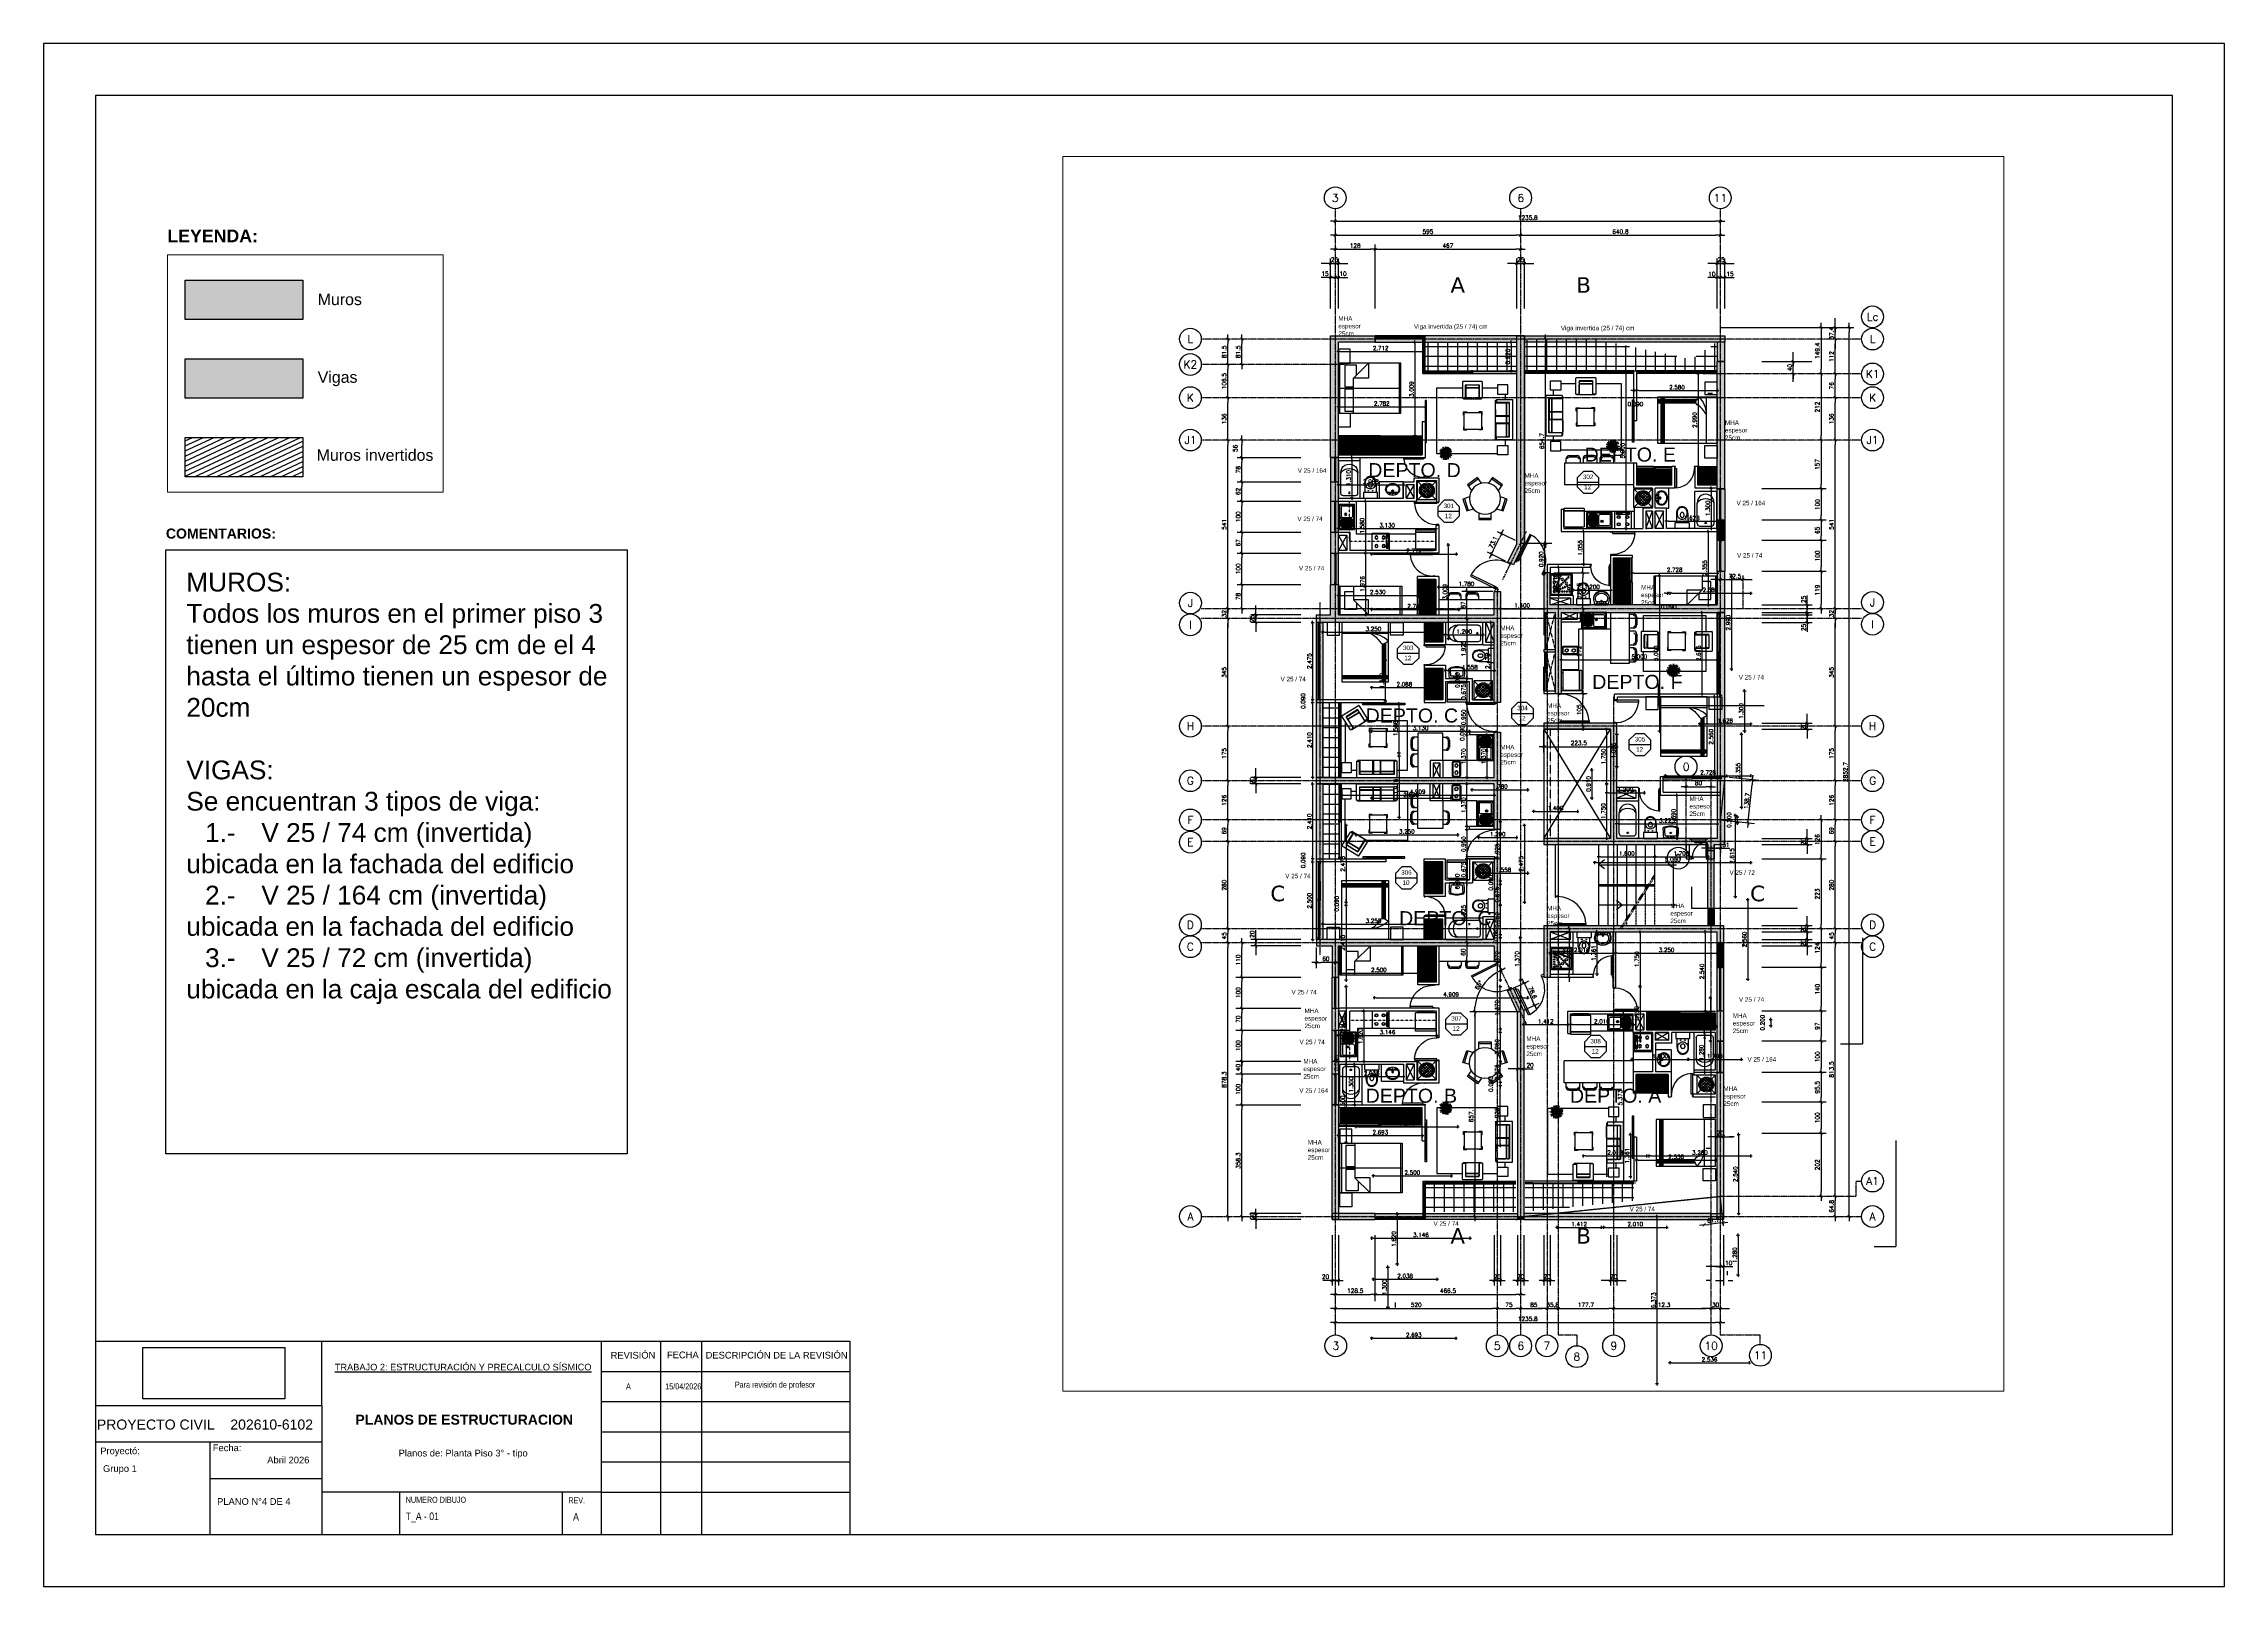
# Paper-space layout 'Piso_tipo' of a CAD drawing. Header units: millimetres. Extents: x 0 to 420, y 0 to 297.
# The model-space entities are those that its viewports show. They can reach past a viewport. Long polylines and large blocks are cut down to what shows.
import ezdxf
from ezdxf.enums import TextEntityAlignment as Align

# ---------------------------------------------------------------- set-up
doc = ezdxf.new("R2010")
doc.units = ezdxf.units.MM
for name, pattern in [('ACAD_ISO04W100', [30, 24, -3, 0, -3]), ('CENTER', [2, 1.25, -0.25, 0.25, -0.25]), ('HIDDEN', [0.375, 0.25, -0.125]), ('HIDDEN2', [0.1875, 0.125, -0.0625])]:
    doc.linetypes.add(name, pattern=pattern)
for name, color, linetype in [('0 Tabiques-Muros', 6, 'Continuous'), ('01', 1, 'Continuous'), ('02', 2, 'Continuous'), ('03', 3, 'Continuous'), ('04', 4, 'Continuous'), ('06', 6, 'Continuous'), ('Capa1', 80, 'Continuous'), ('COTAS', 1, 'Continuous'), ('COTAS1', 2, 'Continuous'), ('Cotas2', 1, 'Continuous'), ('EJES', 1, 'CENTER'), ('GRIS', 9, 'Continuous'), ('LOSAS', 7, 'Continuous'), ('MURO', 5, 'Continuous'), ('MUROS_EST', 5, 'Continuous'), ('PISOS', 8, 'Continuous'), ('PUERTAS', 1, 'Continuous'), ('Textos', 2, 'Continuous'), ('VIGAS_1', 2, 'Continuous')]:
    doc.layers.add(name, color=color, linetype=linetype)
doc.layers.add('L-4 Textos viñeta y plano', color=7, linetype='Continuous', lineweight=13)
doc.styles.add('Arial', font='arial.ttf')
doc.styles.add('Eje Central', font='ARIALN.TTF', dxfattribs={"width": 0.9, "height": 2.5})
doc.styles.add('INTERARQ', font='ROMANS.SHX')
doc.styles.add('ROMAND', font='romand', dxfattribs={"height": 31.5})
doc.styles.add('ROMANS', font='romans.shx', dxfattribs={"height": 16.875})
doc.styles.get("Standard").update_dxf_attribs({"font": 'arial.ttf'})
doc.dimstyles.new('ESCALA_1-50', dxfattribs={"dimtxt": 0.13, "dimasz": 0.05, "dimexe": 0.18, "dimexo": 0.0625, "dimgap": 0.04, "dimtad": 1, "dimdec": 3, "dimzin": 0, "dimdsep": 46, "dimtxsty": 'INTERARQ', "dimblk": 'DIMTICK', "dimcen": 0.09, "dimse1": 1, "dimse2": 1, "dimclrd": 1, "dimclre": 1, "dimclrt": 2, "dimadec": 0, "dimazin": 0, "dimtfac": 4.5, "dimtdec": 3, "dimtofl": 0, "dimtmove": 2, "dimatfit": 3, "dimldrblk": 'DIMTICK', "dimfxl": 1, "dimtolj": 1, "dimtzin": 0, "dimarcsym": 0})
picture_1 = doc.add_image_def('image1.jpg', size_in_pixel=(2835, 1028))
pattern_1 = [(90, (-683.78006, 1128.5619), (-0.3175, 1e-16), []), (180, (-683.78006, 1128.5619), (-1e-16, -0.3175), [])]
pattern_2 = [(90, (-652.14146, 1128.5619), (-0.3175, 1e-16), []), (180, (-652.14146, 1128.5619), (-1e-16, -0.3175), [])]
pattern_3 = [(0, (0, 0), (0, 6.985), [5.08, -1.905]), (90, (0, 0), (-6.985, 4e-16), [5.08, -1.905])]

# ---------------------------------------------------------------- blocks, each defined once
blk = doc.blocks.new('DIMTICK')
at = {"color": 1}
for p, q in [((-1, 0), (1, 0)), ((0, 1), (0, -1))]:
    blk.add_line(p, q, dxfattribs=at)
at = {"color": 3, "const_width": 0.141}
blk.add_lwpolyline([(0.71, 0.71), (-0.71, -0.71)], dxfattribs=at)
blk = doc.blocks.new('*D92')
at = {"layer": '01', "color": 1, "lineweight": -2, "transparency": 16777216}
for p, q in [((174.2, 20.199), (174.2, 20.249)), ((174.2, 20.009), (174.2, 19.959))]:
    blk.add_line(p, q, dxfattribs=at)
at = {"layer": 'Defpoints', "color": 0, "transparency": 16777216}
for p in [(174.2, 20.059), (174.285, 20.059), (174.371, 20.149)]:
    blk.add_point(p, dxfattribs=at)
at = {"layer": '01', "color": 1, "lineweight": -2, "transparency": 16777216, "xscale": 0.05, "yscale": 0.05, "zscale": 0.05}
for p, rotation in [((174.2, 20.149), 270), ((174.2, 20.059), 90)]:
    blk.add_blockref('DIMTICK', p, dxfattribs=dict(at, rotation=rotation))
at = {"layer": '01', "color": 2, "transparency": 16777216, "insert": (173.895, 20.104), "char_height": 0.13, "attachment_point": 5, "rotation": 90, "style": 'INTERARQ'}
blk.add_mtext('\\A1;0.090', dxfattribs=at)
blk = doc.blocks.new('*D93')
at = {"layer": '01', "color": 1, "lineweight": -2, "transparency": 16777216}
blk.add_line((174.2, 20.009), (174.2, 19.434), dxfattribs=at)
at = {"layer": 'Defpoints', "color": 0, "transparency": 16777216}
for p in [(174.285, 20.059), (174.2, 19.384), (174.285, 19.384)]:
    blk.add_point(p, dxfattribs=at)
at = {"layer": '01', "color": 1, "lineweight": -2, "transparency": 16777216, "xscale": 0.05, "yscale": 0.05, "zscale": 0.05}
for p, rotation in [((174.2, 20.059), 90), ((174.2, 19.384), 270)]:
    blk.add_blockref('DIMTICK', p, dxfattribs=dict(at, rotation=rotation))
at = {"layer": '01', "color": 2, "transparency": 16777216, "insert": (174.095, 19.722), "char_height": 0.13, "attachment_point": 5, "rotation": 90, "style": 'INTERARQ'}
blk.add_mtext('\\A1;0.675', dxfattribs=at)
blk = doc.blocks.new('*D36')
at = {"layer": '01', "color": 1, "lineweight": -2, "transparency": 16777216}
blk.add_line((174.2, 22.024), (174.2, 20.199), dxfattribs=at)
at = {"layer": 'Defpoints', "color": 0, "transparency": 16777216}
for p in [(174.2, 22.074), (174.2, 20.149), (174.2, 20.149)]:
    blk.add_point(p, dxfattribs=at)
at = {"layer": '01', "color": 1, "lineweight": -2, "transparency": 16777216, "xscale": 0.05, "yscale": 0.05, "zscale": 0.05}
for p, rotation in [((174.2, 22.074), 90), ((174.2, 20.149), 270)]:
    blk.add_blockref('DIMTICK', p, dxfattribs=dict(at, rotation=rotation))
at = {"layer": '01', "color": 2, "transparency": 16777216, "insert": (174.095, 21.112), "char_height": 0.13, "attachment_point": 5, "rotation": 90, "style": 'INTERARQ'}
blk.add_mtext('\\A1;1.925', dxfattribs=at)
blk = doc.blocks.new('*D19')
at = {"layer": '01', "color": 1, "lineweight": -2, "transparency": 16777216}
blk.add_line((174.2, 19.334), (174.2, 18.484), dxfattribs=at)
at = {"layer": 'Defpoints', "color": 0, "transparency": 16777216}
for p in [(175.177, 19.384), (174.2, 18.434), (175.177, 18.434)]:
    blk.add_point(p, dxfattribs=at)
at = {"layer": '01', "color": 1, "lineweight": -2, "transparency": 16777216, "xscale": 0.05, "yscale": 0.05, "zscale": 0.05}
for p, rotation in [((174.2, 19.384), 90), ((174.2, 18.434), 270)]:
    blk.add_blockref('DIMTICK', p, dxfattribs=dict(at, rotation=rotation))
at = {"layer": '01', "color": 2, "transparency": 16777216, "insert": (174.095, 18.909), "char_height": 0.13, "attachment_point": 5, "rotation": 90, "style": 'INTERARQ'}
blk.add_mtext('\\A1;0.950', dxfattribs=at)
blk = doc.blocks.new('*D76')
at = {"layer": '01', "color": 1, "lineweight": -2, "transparency": 16777216}
for p, q in [((174.2, 18.484), (174.2, 18.534)), ((174.2, 18.294), (174.2, 18.244))]:
    blk.add_line(p, q, dxfattribs=at)
at = {"layer": 'Defpoints', "color": 0, "transparency": 16777216}
for p in [(174.2, 18.344), (174.285, 18.344), (175.177, 18.434)]:
    blk.add_point(p, dxfattribs=at)
at = {"layer": '01', "color": 1, "lineweight": -2, "transparency": 16777216, "xscale": 0.05, "yscale": 0.05, "zscale": 0.05}
for p, rotation in [((174.2, 18.434), 270), ((174.2, 18.344), 90)]:
    blk.add_blockref('DIMTICK', p, dxfattribs=dict(at, rotation=rotation))
at = {"layer": '01', "color": 2, "transparency": 16777216, "insert": (174.05, 18.401), "char_height": 0.13, "attachment_point": 5, "rotation": 90, "style": 'INTERARQ'}
blk.add_mtext('\\A1;0.090', dxfattribs=at)
blk = doc.blocks.new('*D77')
at = {"layer": '01', "color": 1, "lineweight": -2, "transparency": 16777216}
blk.add_line((174.2, 18.294), (174.2, 17.024), dxfattribs=at)
at = {"layer": 'Defpoints', "color": 0, "transparency": 16777216}
for p in [(174.285, 18.344), (174.2, 16.974), (175.075, 16.974)]:
    blk.add_point(p, dxfattribs=at)
at = {"layer": '01', "color": 1, "lineweight": -2, "transparency": 16777216, "xscale": 0.05, "yscale": 0.05, "zscale": 0.05}
for p, rotation in [((174.2, 18.344), 90), ((174.2, 16.974), 270)]:
    blk.add_blockref('DIMTICK', p, dxfattribs=dict(at, rotation=rotation))
at = {"layer": '01', "color": 2, "transparency": 16777216, "insert": (174.095, 17.659), "char_height": 0.13, "attachment_point": 5, "rotation": 90, "style": 'INTERARQ'}
blk.add_mtext('\\A1;1.370', dxfattribs=at)
blk = doc.blocks.new('*D80')
at = {"layer": '01', "color": 1, "lineweight": -2, "transparency": 16777216}
for p, q in [((174.2, 13.739), (174.2, 13.789)), ((174.2, 13.549), (174.2, 13.499))]:
    blk.add_line(p, q, dxfattribs=at)
at = {"layer": 'Defpoints', "color": 0, "transparency": 16777216}
for p in [(174.2, 13.689), (174.285, 13.689), (174.371, 13.599)]:
    blk.add_point(p, dxfattribs=at)
at = {"layer": '01', "color": 1, "lineweight": -2, "transparency": 16777216, "xscale": 0.05, "yscale": 0.05, "zscale": 0.05}
for p, rotation in [((174.2, 13.689), 270), ((174.2, 13.599), 90)]:
    blk.add_blockref('DIMTICK', p, dxfattribs=dict(at, rotation=rotation))
at = {"layer": '01', "color": 2, "transparency": 16777216, "insert": (173.895, 13.644), "char_height": 0.13, "attachment_point": 5, "rotation": 90, "style": 'INTERARQ'}
blk.add_mtext('\\A1;0.090', dxfattribs=at)
blk = doc.blocks.new('*D81')
at = {"layer": '01', "color": 1, "lineweight": -2, "transparency": 16777216}
blk.add_line((174.2, 13.739), (174.2, 14.314), dxfattribs=at)
at = {"layer": 'Defpoints', "color": 0, "transparency": 16777216}
for p in [(174.2, 14.364), (174.285, 14.364), (174.285, 13.689)]:
    blk.add_point(p, dxfattribs=at)
at = {"layer": '01', "color": 1, "lineweight": -2, "transparency": 16777216, "xscale": 0.05, "yscale": 0.05, "zscale": 0.05}
for p, rotation in [((174.2, 14.364), 90), ((174.2, 13.689), 270)]:
    blk.add_blockref('DIMTICK', p, dxfattribs=dict(at, rotation=rotation))
at = {"layer": '01', "color": 2, "transparency": 16777216, "insert": (174.095, 14.026), "char_height": 0.13, "attachment_point": 5, "rotation": 90, "style": 'INTERARQ'}
blk.add_mtext('\\A1;0.675', dxfattribs=at)
blk = doc.blocks.new('*D23')
at = {"layer": '01', "color": 1, "lineweight": -2, "transparency": 16777216}
blk.add_line((174.2, 11.724), (174.2, 13.549), dxfattribs=at)
at = {"layer": 'Defpoints', "color": 0, "transparency": 16777216}
for p in [(174.2, 13.599), (174.2, 13.599), (174.2, 11.674)]:
    blk.add_point(p, dxfattribs=at)
at = {"layer": '01', "color": 1, "lineweight": -2, "transparency": 16777216, "xscale": 0.05, "yscale": 0.05, "zscale": 0.05}
for p, rotation in [((174.2, 13.599), 90), ((174.2, 11.674), 270)]:
    blk.add_blockref('DIMTICK', p, dxfattribs=dict(at, rotation=rotation))
at = {"layer": '01', "color": 2, "transparency": 16777216, "insert": (174.095, 12.636), "char_height": 0.13, "attachment_point": 5, "rotation": 90, "style": 'INTERARQ'}
blk.add_mtext('\\A1;1.925', dxfattribs=at)
blk = doc.blocks.new('*D78')
at = {"layer": '01', "color": 1, "lineweight": -2, "transparency": 16777216}
blk.add_line((174.2, 15.454), (174.2, 16.724), dxfattribs=at)
at = {"layer": 'Defpoints', "color": 0, "transparency": 16777216}
for p in [(174.2, 16.774), (175.075, 16.774), (174.285, 15.404)]:
    blk.add_point(p, dxfattribs=at)
at = {"layer": '01', "color": 1, "lineweight": -2, "transparency": 16777216, "xscale": 0.05, "yscale": 0.05, "zscale": 0.05}
for p, rotation in [((174.2, 16.774), 90), ((174.2, 15.404), 270)]:
    blk.add_blockref('DIMTICK', p, dxfattribs=dict(at, rotation=rotation))
at = {"layer": '01', "color": 2, "transparency": 16777216, "insert": (174.095, 16.089), "char_height": 0.13, "attachment_point": 5, "rotation": 90, "style": 'INTERARQ'}
blk.add_mtext('\\A1;1.370', dxfattribs=at)
blk = doc.blocks.new('*D79')
at = {"layer": '01', "color": 1, "lineweight": -2, "transparency": 16777216}
blk.add_line((174.2, 15.264), (174.2, 14.414), dxfattribs=at)
at = {"layer": 'Defpoints', "color": 0, "transparency": 16777216}
for p in [(175.275, 15.314), (174.2, 14.364), (175.275, 14.364)]:
    blk.add_point(p, dxfattribs=at)
at = {"layer": '01', "color": 1, "lineweight": -2, "transparency": 16777216, "xscale": 0.05, "yscale": 0.05, "zscale": 0.05}
for p, rotation in [((174.2, 15.314), 90), ((174.2, 14.364), 270)]:
    blk.add_blockref('DIMTICK', p, dxfattribs=dict(at, rotation=rotation))
at = {"layer": '01', "color": 2, "transparency": 16777216, "insert": (174.095, 14.839), "char_height": 0.13, "attachment_point": 5, "rotation": 90, "style": 'INTERARQ'}
blk.add_mtext('\\A1;0.950', dxfattribs=at)
blk = doc.blocks.new('*D22')
at = {"layer": '01', "color": 1, "lineweight": -2, "transparency": 16777216}
blk.add_line((178.686, 18.474), (178.686, 16.824), dxfattribs=at)
at = {"layer": 'Defpoints', "color": 0, "transparency": 16777216}
for p in [(178.84, 18.524), (178.686, 16.774), (178.84, 16.774)]:
    blk.add_point(p, dxfattribs=at)
at = {"layer": '01', "color": 1, "lineweight": -2, "transparency": 16777216, "xscale": 0.05, "yscale": 0.05, "zscale": 0.05}
for p, rotation in [((178.686, 18.524), 90), ((178.686, 16.774), 270)]:
    blk.add_blockref('DIMTICK', p, dxfattribs=dict(at, rotation=rotation))
at = {"layer": '01', "color": 2, "transparency": 16777216, "insert": (178.581, 17.649), "char_height": 0.13, "attachment_point": 5, "rotation": 90, "style": 'INTERARQ'}
blk.add_mtext('\\A1;1.750', dxfattribs=at)
blk = doc.blocks.new('*D24')
at = {"layer": '01', "color": 1, "lineweight": -2, "transparency": 16777216}
blk.add_line((178.686, 16.724), (178.686, 15.074), dxfattribs=at)
at = {"layer": 'Defpoints', "color": 0, "transparency": 16777216}
for p in [(178.84, 16.774), (178.686, 15.024), (178.84, 15.024)]:
    blk.add_point(p, dxfattribs=at)
at = {"layer": '01', "color": 1, "lineweight": -2, "transparency": 16777216, "xscale": 0.05, "yscale": 0.05, "zscale": 0.05}
for p, rotation in [((178.686, 16.774), 90), ((178.686, 15.024), 270)]:
    blk.add_blockref('DIMTICK', p, dxfattribs=dict(at, rotation=rotation))
at = {"layer": '01', "color": 2, "transparency": 16777216, "insert": (178.581, 15.899), "char_height": 0.13, "attachment_point": 5, "rotation": 90, "style": 'INTERARQ'}
blk.add_mtext('\\A1;1.750', dxfattribs=at)
blk = doc.blocks.new('*D63')
at = {"layer": '01', "color": 1, "lineweight": -2, "transparency": 16777216}
blk.add_line((169.25, 21.899), (169.25, 19.524), dxfattribs=at)
at = {"layer": 'Defpoints', "color": 0, "transparency": 16777216}
for p in [(169.427, 21.949), (169.25, 19.474), (169.427, 19.474)]:
    blk.add_point(p, dxfattribs=at)
at = {"layer": '01', "color": 1, "lineweight": -2, "transparency": 16777216, "xscale": 0.05, "yscale": 0.05, "zscale": 0.05}
for p, rotation in [((169.25, 21.949), 90), ((169.25, 19.474), 270)]:
    blk.add_blockref('DIMTICK', p, dxfattribs=dict(at, rotation=rotation))
at = {"layer": '01', "color": 2, "transparency": 16777216, "insert": (169.145, 20.712), "char_height": 0.13, "attachment_point": 5, "rotation": 90, "style": 'INTERARQ'}
blk.add_mtext('\\A1;2.475', dxfattribs=at)
blk = doc.blocks.new('*D156')
at = {"layer": '01', "color": 1, "lineweight": -2, "transparency": 16777216}
for p, q in [((169.25, 19.524), (169.25, 19.574)), ((169.25, 19.334), (169.25, 19.284))]:
    blk.add_line(p, q, dxfattribs=at)
at = {"layer": 'Defpoints', "color": 0, "transparency": 16777216}
for p in [(169.427, 19.474), (169.25, 19.384), (169.375, 19.384)]:
    blk.add_point(p, dxfattribs=at)
at = {"layer": '01', "color": 1, "lineweight": -2, "transparency": 16777216, "xscale": 0.05, "yscale": 0.05, "zscale": 0.05}
for p, rotation in [((169.25, 19.474), 270), ((169.25, 19.384), 90)]:
    blk.add_blockref('DIMTICK', p, dxfattribs=dict(at, rotation=rotation))
at = {"layer": '01', "color": 2, "transparency": 16777216, "insert": (168.945, 19.429), "char_height": 0.13, "attachment_point": 5, "rotation": 90, "style": 'INTERARQ'}
blk.add_mtext('\\A1;0.090', dxfattribs=at)
blk = doc.blocks.new('*D157')
at = {"layer": '01', "color": 1, "lineweight": -2, "transparency": 16777216}
blk.add_line((169.25, 19.334), (169.25, 17.024), dxfattribs=at)
at = {"layer": 'Defpoints', "color": 0, "transparency": 16777216}
for p in [(169.375, 19.384), (169.25, 16.974), (169.375, 16.974)]:
    blk.add_point(p, dxfattribs=at)
at = {"layer": '01', "color": 1, "lineweight": -2, "transparency": 16777216, "xscale": 0.05, "yscale": 0.05, "zscale": 0.05}
for p, rotation in [((169.25, 19.384), 90), ((169.25, 16.974), 270)]:
    blk.add_blockref('DIMTICK', p, dxfattribs=dict(at, rotation=rotation))
at = {"layer": '01', "color": 2, "transparency": 16777216, "insert": (169.145, 18.179), "char_height": 0.13, "attachment_point": 5, "rotation": 90, "style": 'INTERARQ'}
blk.add_mtext('\\A1;2.410', dxfattribs=at)
blk = doc.blocks.new('*D158')
at = {"layer": '01', "color": 1, "lineweight": -2, "transparency": 16777216}
blk.add_line((169.25, 16.724), (169.25, 14.414), dxfattribs=at)
at = {"layer": 'Defpoints', "color": 0, "transparency": 16777216}
for p in [(169.375, 16.774), (169.25, 14.364), (169.375, 14.364)]:
    blk.add_point(p, dxfattribs=at)
at = {"layer": '01', "color": 1, "lineweight": -2, "transparency": 16777216, "xscale": 0.05, "yscale": 0.05, "zscale": 0.05}
for p, rotation in [((169.25, 16.774), 90), ((169.25, 14.364), 270)]:
    blk.add_blockref('DIMTICK', p, dxfattribs=dict(at, rotation=rotation))
at = {"layer": '01', "color": 2, "transparency": 16777216, "insert": (169.145, 15.569), "char_height": 0.13, "attachment_point": 5, "rotation": 90, "style": 'INTERARQ'}
blk.add_mtext('\\A1;2.410', dxfattribs=at)
blk = doc.blocks.new('*D159')
at = {"layer": '01', "color": 1, "lineweight": -2, "transparency": 16777216}
for p, q in [((169.25, 14.414), (169.25, 14.464)), ((169.25, 14.224), (169.25, 14.174))]:
    blk.add_line(p, q, dxfattribs=at)
at = {"layer": 'Defpoints', "color": 0, "transparency": 16777216}
for p in [(169.25, 14.274), (169.375, 14.364), (169.375, 14.274)]:
    blk.add_point(p, dxfattribs=at)
at = {"layer": '01', "color": 1, "lineweight": -2, "transparency": 16777216, "xscale": 0.05, "yscale": 0.05, "zscale": 0.05}
for p, rotation in [((169.25, 14.364), 270), ((169.25, 14.274), 90)]:
    blk.add_blockref('DIMTICK', p, dxfattribs=dict(at, rotation=rotation))
at = {"layer": '01', "color": 2, "transparency": 16777216, "insert": (168.945, 14.319), "char_height": 0.13, "attachment_point": 5, "rotation": 90, "style": 'INTERARQ'}
blk.add_mtext('\\A1;0.090', dxfattribs=at)
blk = doc.blocks.new('*D160')
at = {"layer": '01', "color": 1, "lineweight": -2, "transparency": 16777216}
blk.add_line((169.25, 14.224), (169.25, 11.824), dxfattribs=at)
at = {"layer": 'Defpoints', "color": 0, "transparency": 16777216}
for p in [(169.375, 14.274), (169.25, 11.774), (169.375, 11.774)]:
    blk.add_point(p, dxfattribs=at)
at = {"layer": '01', "color": 1, "lineweight": -2, "transparency": 16777216, "xscale": 0.05, "yscale": 0.05, "zscale": 0.05}
for p, rotation in [((169.25, 14.274), 90), ((169.25, 11.774), 270)]:
    blk.add_blockref('DIMTICK', p, dxfattribs=dict(at, rotation=rotation))
at = {"layer": '01', "color": 2, "transparency": 16777216, "insert": (169.145, 13.024), "char_height": 0.13, "attachment_point": 5, "rotation": 90, "style": 'INTERARQ'}
blk.add_mtext('\\A1;2.500', dxfattribs=at)
blk = doc.blocks.new('*D161')
at = {"layer": '01', "color": 1, "lineweight": -2, "transparency": 16777216}
blk.add_line((182.879, 15.664), (182.879, 15.564), dxfattribs=at)
at = {"layer": 'Defpoints', "color": 0, "transparency": 16777216}
for p in [(182.033, 15.714), (182.133, 15.514), (182.879, 15.514)]:
    blk.add_point(p, dxfattribs=at)
at = {"layer": '01', "color": 1, "lineweight": -2, "transparency": 16777216, "xscale": 0.05, "yscale": 0.05, "zscale": 0.05}
for p, rotation in [((182.879, 15.714), 90), ((182.879, 15.514), 270)]:
    blk.add_blockref('DIMTICK', p, dxfattribs=dict(at, rotation=rotation))
at = {"layer": '01', "color": 2, "transparency": 16777216, "insert": (182.616, 15.614), "char_height": 0.13, "attachment_point": 5, "rotation": 90, "style": 'INTERARQ'}
blk.add_mtext('\\A1;0.200', dxfattribs=at)
blk = doc.blocks.new('*D170')
at = {"layer": '01', "color": 1, "lineweight": -2, "transparency": 16777216}
blk.add_line((170.125, 30.651), (172.738, 30.651), dxfattribs=at)
at = {"layer": 'Defpoints', "color": 0, "transparency": 16777216}
for p in [(170.075, 30.944), (172.788, 30.944), (172.788, 30.651)]:
    blk.add_point(p, dxfattribs=at)
at = {"layer": '01', "color": 1, "lineweight": -2, "transparency": 16777216, "xscale": 0.05, "yscale": 0.05, "zscale": 0.05, "rotation": 180}
blk.add_blockref('DIMTICK', (170.075, 30.651), dxfattribs=at)
at = {"layer": '01', "color": 1, "lineweight": -2, "transparency": 16777216, "xscale": 0.05, "yscale": 0.05, "zscale": 0.05}
blk.add_blockref('DIMTICK', (172.788, 30.651), dxfattribs=at)
at = {"layer": '01', "color": 2, "transparency": 16777216, "insert": (171.432, 30.756), "char_height": 0.13, "attachment_point": 5, "style": 'INTERARQ'}
blk.add_mtext('\\A1;2.712', dxfattribs=at)
blk = doc.blocks.new('*D171')
at = {"layer": '01', "color": 1, "lineweight": -2, "transparency": 16777216}
blk.add_line((175.618, 30.894), (175.618, 30.074), dxfattribs=at)
at = {"layer": 'Defpoints', "color": 0, "transparency": 16777216}
for p in [(175.8, 30.944), (175.618, 30.024), (175.8, 30.024)]:
    blk.add_point(p, dxfattribs=at)
at = {"layer": '01', "color": 1, "lineweight": -2, "transparency": 16777216, "xscale": 0.05, "yscale": 0.05, "zscale": 0.05}
for p, rotation in [((175.618, 30.944), 90), ((175.618, 30.024), 270)]:
    blk.add_blockref('DIMTICK', p, dxfattribs=dict(at, rotation=rotation))
at = {"layer": '01', "color": 2, "transparency": 16777216, "insert": (175.513, 30.484), "char_height": 0.13, "attachment_point": 5, "rotation": 90, "style": 'INTERARQ'}
blk.add_mtext('\\A1;0.920', dxfattribs=at)
blk = doc.blocks.new('*D66')
at = {"layer": '01', "color": 1, "lineweight": -2, "transparency": 16777216}
blk.add_line((170.125, 28.872), (172.808, 28.872), dxfattribs=at)
at = {"layer": 'Defpoints', "color": 0, "transparency": 16777216}
for p in [(172.858, 28.872), (170.075, 28.686), (172.858, 28.686)]:
    blk.add_point(p, dxfattribs=at)
at = {"layer": '01', "color": 1, "lineweight": -2, "transparency": 16777216, "xscale": 0.05, "yscale": 0.05, "zscale": 0.05, "rotation": 180}
blk.add_blockref('DIMTICK', (170.075, 28.872), dxfattribs=at)
at = {"layer": '01', "color": 1, "lineweight": -2, "transparency": 16777216, "xscale": 0.05, "yscale": 0.05, "zscale": 0.05}
blk.add_blockref('DIMTICK', (172.858, 28.872), dxfattribs=at)
at = {"layer": '01', "color": 2, "transparency": 16777216, "insert": (171.467, 28.977), "char_height": 0.13, "attachment_point": 5, "style": 'INTERARQ'}
blk.add_mtext('\\A1;2.782', dxfattribs=at)
blk = doc.blocks.new('*D172')
at = {"layer": '01', "color": 1, "lineweight": -2, "transparency": 16777216}
blk.add_line((172.529, 30.894), (172.529, 27.985), dxfattribs=at)
at = {"layer": 'Defpoints', "color": 0, "transparency": 16777216}
for p in [(170.075, 30.944), (170.075, 27.935), (172.529, 27.935)]:
    blk.add_point(p, dxfattribs=at)
at = {"layer": '01', "color": 1, "lineweight": -2, "transparency": 16777216, "xscale": 0.05, "yscale": 0.05, "zscale": 0.05}
for p, rotation in [((172.529, 30.944), 90), ((172.529, 27.935), 270)]:
    blk.add_blockref('DIMTICK', p, dxfattribs=dict(at, rotation=rotation))
at = {"layer": '01', "color": 2, "transparency": 16777216, "insert": (172.424, 29.439), "char_height": 0.13, "attachment_point": 5, "rotation": 90, "style": 'INTERARQ'}
blk.add_mtext('\\A1;3.009', dxfattribs=at)
blk = doc.blocks.new('*D173')
at = {"layer": '01', "color": 1, "lineweight": -2, "transparency": 16777216}
blk.add_line((170.508, 27.195), (170.508, 25.985), dxfattribs=at)
at = {"layer": 'Defpoints', "color": 0, "transparency": 16777216}
for p in [(170.075, 27.245), (170.075, 25.935), (170.508, 25.935)]:
    blk.add_point(p, dxfattribs=at)
at = {"layer": '01', "color": 1, "lineweight": -2, "transparency": 16777216, "xscale": 0.05, "yscale": 0.05, "zscale": 0.05}
for p, rotation in [((170.508, 27.245), 90), ((170.508, 25.935), 270)]:
    blk.add_blockref('DIMTICK', p, dxfattribs=dict(at, rotation=rotation))
at = {"layer": '01', "color": 2, "transparency": 16777216, "insert": (170.403, 26.59), "char_height": 0.13, "attachment_point": 5, "rotation": 90, "style": 'INTERARQ'}
blk.add_mtext('\\A1;1.310', dxfattribs=at)
blk = doc.blocks.new('*D174')
at = {"layer": '01', "color": 1, "lineweight": -2, "transparency": 16777216}
blk.add_line((170.125, 26.365), (172.113, 26.365), dxfattribs=at)
at = {"layer": 'Defpoints', "color": 0, "transparency": 16777216}
for p in [(170.075, 26.464), (172.163, 26.464), (172.163, 26.365)]:
    blk.add_point(p, dxfattribs=at)
at = {"layer": '01', "color": 1, "lineweight": -2, "transparency": 16777216, "xscale": 0.05, "yscale": 0.05, "zscale": 0.05, "rotation": 180}
blk.add_blockref('DIMTICK', (170.075, 26.365), dxfattribs=at)
at = {"layer": '01', "color": 1, "lineweight": -2, "transparency": 16777216, "xscale": 0.05, "yscale": 0.05, "zscale": 0.05}
blk.add_blockref('DIMTICK', (172.163, 26.365), dxfattribs=at)
at = {"layer": '01', "color": 2, "transparency": 16777216, "insert": (171.119, 26.47), "char_height": 0.13, "attachment_point": 5, "style": 'INTERARQ'}
blk.add_mtext('\\A1;2.088', dxfattribs=at)
blk = doc.blocks.new('*D175')
at = {"layer": '01', "color": 1, "lineweight": -2, "transparency": 16777216}
blk.add_line((170.125, 24.963), (173.155, 24.963), dxfattribs=at)
at = {"layer": 'Defpoints', "color": 0, "transparency": 16777216}
for p in [(173.205, 24.963), (170.075, 24.265), (173.205, 24.265)]:
    blk.add_point(p, dxfattribs=at)
at = {"layer": '01', "color": 1, "lineweight": -2, "transparency": 16777216, "xscale": 0.05, "yscale": 0.05, "zscale": 0.05, "rotation": 180}
blk.add_blockref('DIMTICK', (170.075, 24.963), dxfattribs=at)
at = {"layer": '01', "color": 1, "lineweight": -2, "transparency": 16777216, "xscale": 0.05, "yscale": 0.05, "zscale": 0.05}
blk.add_blockref('DIMTICK', (173.205, 24.963), dxfattribs=at)
at = {"layer": '01', "color": 2, "transparency": 16777216, "insert": (171.64, 25.068), "char_height": 0.13, "attachment_point": 5, "style": 'INTERARQ'}
blk.add_mtext('\\A1;3.130', dxfattribs=at)
blk = doc.blocks.new('*D176')
at = {"layer": '01', "color": 1, "lineweight": -2, "transparency": 16777216}
blk.add_line((170.942, 25.795), (170.942, 24.315), dxfattribs=at)
at = {"layer": 'Defpoints', "color": 0, "transparency": 16777216}
for p in [(170.075, 25.845), (170.075, 24.265), (170.942, 24.265)]:
    blk.add_point(p, dxfattribs=at)
at = {"layer": '01', "color": 1, "lineweight": -2, "transparency": 16777216, "xscale": 0.05, "yscale": 0.05, "zscale": 0.05}
for p, rotation in [((170.942, 25.845), 90), ((170.942, 24.265), 270)]:
    blk.add_blockref('DIMTICK', p, dxfattribs=dict(at, rotation=rotation))
at = {"layer": '01', "color": 2, "transparency": 16777216, "insert": (170.837, 25.055), "char_height": 0.13, "attachment_point": 5, "rotation": 90, "style": 'INTERARQ'}
blk.add_mtext('\\A1;1.580', dxfattribs=at)
blk = doc.blocks.new('*D177')
at = {"layer": '01', "color": 1, "lineweight": -2, "transparency": 16777216}
blk.add_line((170.951, 24.125), (170.951, 22.249), dxfattribs=at)
at = {"layer": 'Defpoints', "color": 0, "transparency": 16777216}
for p in [(170.075, 24.175), (170.075, 22.199), (170.951, 22.199)]:
    blk.add_point(p, dxfattribs=at)
at = {"layer": '01', "color": 1, "lineweight": -2, "transparency": 16777216, "xscale": 0.05, "yscale": 0.05, "zscale": 0.05}
for p, rotation in [((170.951, 24.175), 90), ((170.951, 22.199), 270)]:
    blk.add_blockref('DIMTICK', p, dxfattribs=dict(at, rotation=rotation))
at = {"layer": '01', "color": 2, "transparency": 16777216, "insert": (170.846, 23.187), "char_height": 0.13, "attachment_point": 5, "rotation": 90, "style": 'INTERARQ'}
blk.add_mtext('\\A1;1.976', dxfattribs=at)
blk = doc.blocks.new('*D178')
at = {"layer": '01', "color": 1, "lineweight": -2, "transparency": 16777216}
blk.add_line((170.125, 22.822), (172.555, 22.822), dxfattribs=at)
at = {"layer": 'Defpoints', "color": 0, "transparency": 16777216}
for p in [(172.605, 22.822), (170.075, 22.2), (172.605, 22.2)]:
    blk.add_point(p, dxfattribs=at)
at = {"layer": '01', "color": 1, "lineweight": -2, "transparency": 16777216, "xscale": 0.05, "yscale": 0.05, "zscale": 0.05, "rotation": 180}
blk.add_blockref('DIMTICK', (170.075, 22.822), dxfattribs=at)
at = {"layer": '01', "color": 1, "lineweight": -2, "transparency": 16777216, "xscale": 0.05, "yscale": 0.05, "zscale": 0.05}
blk.add_blockref('DIMTICK', (172.605, 22.822), dxfattribs=at)
at = {"layer": '01', "color": 2, "transparency": 16777216, "insert": (171.34, 22.927), "char_height": 0.13, "attachment_point": 5, "style": 'INTERARQ'}
blk.add_mtext('\\A1;2.530', dxfattribs=at)
blk = doc.blocks.new('*D67')
at = {"layer": '01', "color": 1, "lineweight": -2, "transparency": 16777216}
blk.add_line((173.345, 23.086), (175.025, 23.086), dxfattribs=at)
at = {"layer": 'Defpoints', "color": 0, "transparency": 16777216}
for p in [(175.075, 23.086), (173.295, 22.415), (175.075, 22.414)]:
    blk.add_point(p, dxfattribs=at)
at = {"layer": '01', "color": 1, "lineweight": -2, "transparency": 16777216, "xscale": 0.05, "yscale": 0.05, "zscale": 0.05, "rotation": 180}
blk.add_blockref('DIMTICK', (173.295, 23.086), dxfattribs=at)
at = {"layer": '01', "color": 1, "lineweight": -2, "transparency": 16777216, "xscale": 0.05, "yscale": 0.05, "zscale": 0.05}
blk.add_blockref('DIMTICK', (175.075, 23.086), dxfattribs=at)
at = {"layer": '01', "color": 2, "transparency": 16777216, "insert": (174.185, 23.191), "char_height": 0.13, "attachment_point": 5, "style": 'INTERARQ'}
blk.add_mtext('\\A1;1.780', dxfattribs=at)
blk = doc.blocks.new('*D179')
at = {"layer": '01', "color": 1, "lineweight": -2, "transparency": 16777216}
for p, q in [((179.513, 29.393), (179.463, 29.393)), ((179.703, 29.393), (179.753, 29.393))]:
    blk.add_line(p, q, dxfattribs=at)
at = {"layer": 'Defpoints', "color": 0, "transparency": 16777216}
for p in [(179.653, 30.024), (179.563, 29.944), (179.653, 29.393)]:
    blk.add_point(p, dxfattribs=at)
at = {"layer": '01', "color": 1, "lineweight": -2, "transparency": 16777216, "xscale": 0.05, "yscale": 0.05, "zscale": 0.05}
blk.add_blockref('DIMTICK', (179.563, 29.393), dxfattribs=at)
at = {"layer": '01', "color": 1, "lineweight": -2, "transparency": 16777216, "xscale": 0.05, "yscale": 0.05, "zscale": 0.05, "rotation": 180}
blk.add_blockref('DIMTICK', (179.653, 29.393), dxfattribs=at)
at = {"layer": '01', "color": 2, "transparency": 16777216, "insert": (179.608, 28.958), "char_height": 0.13, "attachment_point": 5, "style": 'INTERARQ'}
blk.add_mtext('\\A1;0.090', dxfattribs=at)
blk = doc.blocks.new('*D180')
at = {"layer": '01', "color": 1, "lineweight": -2, "transparency": 16777216}
blk.add_line((179.703, 29.393), (182.183, 29.393), dxfattribs=at)
at = {"layer": 'Defpoints', "color": 0, "transparency": 16777216}
for p in [(179.653, 30.024), (182.233, 29.924), (182.233, 29.393)]:
    blk.add_point(p, dxfattribs=at)
at = {"layer": '01', "color": 1, "lineweight": -2, "transparency": 16777216, "xscale": 0.05, "yscale": 0.05, "zscale": 0.05, "rotation": 180}
blk.add_blockref('DIMTICK', (179.653, 29.393), dxfattribs=at)
at = {"layer": '01', "color": 1, "lineweight": -2, "transparency": 16777216, "xscale": 0.05, "yscale": 0.05, "zscale": 0.05}
blk.add_blockref('DIMTICK', (182.233, 29.393), dxfattribs=at)
at = {"layer": '01', "color": 2, "transparency": 16777216, "insert": (180.943, 29.498), "char_height": 0.13, "attachment_point": 5, "style": 'INTERARQ'}
blk.add_mtext('\\A1;2.580', dxfattribs=at)
blk = doc.blocks.new('*D181')
at = {"layer": '01', "color": 1, "lineweight": -2, "transparency": 16777216}
blk.add_line((181.619, 29.894), (181.619, 27.004), dxfattribs=at)
at = {"layer": 'Defpoints', "color": 0, "transparency": 16777216}
for p in [(182.233, 29.944), (181.619, 26.954), (182.233, 26.954)]:
    blk.add_point(p, dxfattribs=at)
at = {"layer": '01', "color": 1, "lineweight": -2, "transparency": 16777216, "xscale": 0.05, "yscale": 0.05, "zscale": 0.05}
for p, rotation in [((181.619, 29.944), 90), ((181.619, 26.954), 270)]:
    blk.add_blockref('DIMTICK', p, dxfattribs=dict(at, rotation=rotation))
at = {"layer": '01', "color": 2, "transparency": 16777216, "insert": (181.514, 28.449), "char_height": 0.13, "attachment_point": 5, "rotation": 90, "style": 'INTERARQ'}
blk.add_mtext('\\A1;2.990', dxfattribs=at)
blk = doc.blocks.new('*D182')
at = {"layer": '01', "color": 1, "lineweight": -2, "transparency": 16777216}
blk.add_line((179.305, 29.914), (179.305, 25.014), dxfattribs=at)
at = {"layer": 'Defpoints', "color": 0, "transparency": 16777216}
for p in [(179.563, 29.964), (179.305, 24.964), (179.565, 24.964)]:
    blk.add_point(p, dxfattribs=at)
at = {"layer": '01', "color": 1, "lineweight": -2, "transparency": 16777216, "xscale": 0.05, "yscale": 0.05, "zscale": 0.05}
for p, rotation in [((179.305, 29.964), 90), ((179.305, 24.964), 270)]:
    blk.add_blockref('DIMTICK', p, dxfattribs=dict(at, rotation=rotation))
at = {"layer": '01', "color": 2, "transparency": 16777216, "insert": (179.2, 27.464), "char_height": 0.13, "attachment_point": 5, "rotation": 90, "style": 'INTERARQ'}
blk.add_mtext('\\A1;5.000', dxfattribs=at)
blk = doc.blocks.new('*D183')
at = {"layer": '01', "color": 1, "lineweight": -2, "transparency": 16777216}
blk.add_line((180.655, 25.198), (182.183, 25.198), dxfattribs=at)
at = {"layer": 'Defpoints', "color": 0, "transparency": 16777216}
for p in [(180.605, 24.964), (182.233, 25.198), (182.233, 24.964)]:
    blk.add_point(p, dxfattribs=at)
at = {"layer": '01', "color": 1, "lineweight": -2, "transparency": 16777216, "xscale": 0.05, "yscale": 0.05, "zscale": 0.05, "rotation": 180}
blk.add_blockref('DIMTICK', (180.605, 25.198), dxfattribs=at)
at = {"layer": '01', "color": 1, "lineweight": -2, "transparency": 16777216, "xscale": 0.05, "yscale": 0.05, "zscale": 0.05}
blk.add_blockref('DIMTICK', (182.233, 25.198), dxfattribs=at)
at = {"layer": '01', "color": 2, "transparency": 16777216, "insert": (181.419, 25.303), "char_height": 0.13, "attachment_point": 5, "style": 'INTERARQ'}
blk.add_mtext('\\A1;1.628', dxfattribs=at)
blk = doc.blocks.new('*D184')
at = {"layer": '01', "color": 1, "lineweight": -2, "transparency": 16777216}
blk.add_line((182.039, 26.214), (182.039, 25.014), dxfattribs=at)
at = {"layer": 'Defpoints', "color": 0, "transparency": 16777216}
for p in [(182.223, 26.264), (182.039, 24.964), (182.233, 24.964)]:
    blk.add_point(p, dxfattribs=at)
at = {"layer": '01', "color": 1, "lineweight": -2, "transparency": 16777216, "xscale": 0.05, "yscale": 0.05, "zscale": 0.05}
for p, rotation in [((182.039, 26.264), 90), ((182.039, 24.964), 270)]:
    blk.add_blockref('DIMTICK', p, dxfattribs=dict(at, rotation=rotation))
at = {"layer": '01', "color": 2, "transparency": 16777216, "insert": (181.934, 25.614), "char_height": 0.13, "attachment_point": 5, "rotation": 90, "style": 'INTERARQ'}
blk.add_mtext('\\A1;1.300', dxfattribs=at)
blk = doc.blocks.new('*D185')
at = {"layer": '01', "color": 1, "lineweight": -2, "transparency": 16777216}
blk.add_line((175.325, 22.394), (176.625, 22.394), dxfattribs=at)
at = {"layer": 'Defpoints', "color": 0, "transparency": 16777216}
for p in [(175.275, 22.394), (176.675, 22.394), (176.675, 22.394)]:
    blk.add_point(p, dxfattribs=at)
at = {"layer": '01', "color": 1, "lineweight": -2, "transparency": 16777216, "xscale": 0.05, "yscale": 0.05, "zscale": 0.05, "rotation": 180}
blk.add_blockref('DIMTICK', (175.275, 22.394), dxfattribs=at)
at = {"layer": '01', "color": 1, "lineweight": -2, "transparency": 16777216, "xscale": 0.05, "yscale": 0.05, "zscale": 0.05}
blk.add_blockref('DIMTICK', (176.675, 22.394), dxfattribs=at)
at = {"layer": '01', "color": 2, "transparency": 16777216, "insert": (175.975, 22.499), "char_height": 0.13, "attachment_point": 5, "style": 'INTERARQ'}
blk.add_mtext('\\A1;1.400', dxfattribs=at)
blk = doc.blocks.new('*D186')
at = {"layer": '01', "color": 1, "lineweight": -2, "transparency": 16777216}
blk.add_line((179.555, 23.537), (182.183, 23.537), dxfattribs=at)
at = {"layer": 'Defpoints', "color": 0, "transparency": 16777216}
for p in [(182.233, 23.537), (179.505, 22.519), (182.233, 22.519)]:
    blk.add_point(p, dxfattribs=at)
at = {"layer": '01', "color": 1, "lineweight": -2, "transparency": 16777216, "xscale": 0.05, "yscale": 0.05, "zscale": 0.05, "rotation": 180}
blk.add_blockref('DIMTICK', (179.505, 23.537), dxfattribs=at)
at = {"layer": '01', "color": 1, "lineweight": -2, "transparency": 16777216, "xscale": 0.05, "yscale": 0.05, "zscale": 0.05}
blk.add_blockref('DIMTICK', (182.233, 23.537), dxfattribs=at)
at = {"layer": '01', "color": 2, "transparency": 16777216, "insert": (180.869, 23.642), "char_height": 0.13, "attachment_point": 5, "style": 'INTERARQ'}
blk.add_mtext('\\A1;2.728', dxfattribs=at)
blk = doc.blocks.new('*D187')
at = {"layer": '01', "color": 1, "lineweight": -2, "transparency": 16777216}
blk.add_line((181.939, 24.824), (181.939, 22.569), dxfattribs=at)
at = {"layer": 'Defpoints', "color": 0, "transparency": 16777216}
for p in [(182.233, 24.874), (181.939, 22.519), (182.233, 22.519)]:
    blk.add_point(p, dxfattribs=at)
at = {"layer": '01', "color": 1, "lineweight": -2, "transparency": 16777216, "xscale": 0.05, "yscale": 0.05, "zscale": 0.05}
for p, rotation in [((181.939, 24.874), 90), ((181.939, 22.519), 270)]:
    blk.add_blockref('DIMTICK', p, dxfattribs=dict(at, rotation=rotation))
at = {"layer": '01', "color": 2, "transparency": 16777216, "insert": (181.834, 23.697), "char_height": 0.13, "attachment_point": 5, "rotation": 90, "style": 'INTERARQ'}
blk.add_mtext('\\A1;2.355', dxfattribs=at)
blk = doc.blocks.new('*D188')
at = {"layer": '01', "color": 1, "lineweight": -2, "transparency": 16777216}
blk.add_line((177.942, 24.824), (177.942, 23.869), dxfattribs=at)
at = {"layer": 'Defpoints', "color": 0, "transparency": 16777216}
for p in [(177.225, 24.874), (177.225, 23.819), (177.942, 23.819)]:
    blk.add_point(p, dxfattribs=at)
at = {"layer": '01', "color": 1, "lineweight": -2, "transparency": 16777216, "xscale": 0.05, "yscale": 0.05, "zscale": 0.05}
for p, rotation in [((177.942, 24.874), 90), ((177.942, 23.819), 270)]:
    blk.add_blockref('DIMTICK', p, dxfattribs=dict(at, rotation=rotation))
at = {"layer": '01', "color": 2, "transparency": 16777216, "insert": (177.837, 24.347), "char_height": 0.13, "attachment_point": 5, "rotation": 90, "style": 'INTERARQ'}
blk.add_mtext('\\A1;1.055', dxfattribs=at)
blk = doc.blocks.new('*D189')
at = {"layer": '01', "color": 1, "lineweight": -2, "transparency": 16777216}
blk.add_line((177.665, 22.99), (178.765, 22.99), dxfattribs=at)
at = {"layer": 'Defpoints', "color": 0, "transparency": 16777216}
for p in [(178.815, 22.99), (177.615, 22.519), (178.815, 22.519)]:
    blk.add_point(p, dxfattribs=at)
at = {"layer": '01', "color": 1, "lineweight": -2, "transparency": 16777216, "xscale": 0.05, "yscale": 0.05, "zscale": 0.05, "rotation": 180}
blk.add_blockref('DIMTICK', (177.615, 22.99), dxfattribs=at)
at = {"layer": '01', "color": 1, "lineweight": -2, "transparency": 16777216, "xscale": 0.05, "yscale": 0.05, "zscale": 0.05}
blk.add_blockref('DIMTICK', (178.815, 22.99), dxfattribs=at)
at = {"layer": '01', "color": 2, "transparency": 16777216, "insert": (178.215, 23.095), "char_height": 0.13, "attachment_point": 5, "style": 'INTERARQ'}
blk.add_mtext('\\A1;1.200', dxfattribs=at)
blk = doc.blocks.new('*D190')
at = {"layer": '01', "color": 1, "lineweight": -2, "transparency": 16777216}
blk.add_line((177.136, 23.679), (177.136, 22.869), dxfattribs=at)
at = {"layer": 'Defpoints', "color": 0, "transparency": 16777216}
for p in [(177.615, 23.729), (177.136, 22.819), (177.615, 22.819)]:
    blk.add_point(p, dxfattribs=at)
at = {"layer": '01', "color": 1, "lineweight": -2, "transparency": 16777216, "xscale": 0.05, "yscale": 0.05, "zscale": 0.05}
for p, rotation in [((177.136, 23.729), 90), ((177.136, 22.819), 270)]:
    blk.add_blockref('DIMTICK', p, dxfattribs=dict(at, rotation=rotation))
at = {"layer": '01', "color": 2, "transparency": 16777216, "insert": (177.031, 23.274), "char_height": 0.13, "attachment_point": 5, "rotation": 90, "style": 'INTERARQ'}
blk.add_mtext('\\A1;0.910', dxfattribs=at)
blk = doc.blocks.new('*D191')
at = {"layer": '01', "color": 1, "lineweight": -2, "transparency": 16777216}
blk.add_line((177.283, 20.748), (182.183, 20.748), dxfattribs=at)
at = {"layer": 'Defpoints', "color": 0, "transparency": 16777216}
for p in [(177.233, 22.074), (182.233, 22.074), (182.233, 20.748)]:
    blk.add_point(p, dxfattribs=at)
at = {"layer": '01', "color": 1, "lineweight": -2, "transparency": 16777216, "xscale": 0.05, "yscale": 0.05, "zscale": 0.05, "rotation": 180}
blk.add_blockref('DIMTICK', (177.233, 20.748), dxfattribs=at)
at = {"layer": '01', "color": 1, "lineweight": -2, "transparency": 16777216, "xscale": 0.05, "yscale": 0.05, "zscale": 0.05}
blk.add_blockref('DIMTICK', (182.233, 20.748), dxfattribs=at)
at = {"layer": '01', "color": 2, "transparency": 16777216, "insert": (179.733, 20.853), "char_height": 0.13, "attachment_point": 5, "style": 'INTERARQ'}
blk.add_mtext('\\A1;5.000', dxfattribs=at)
blk = doc.blocks.new('*D192')
at = {"layer": '01', "color": 1, "lineweight": -2, "transparency": 16777216}
blk.add_line((181.743, 22.219), (181.743, 19.704), dxfattribs=at)
at = {"layer": 'Defpoints', "color": 0, "transparency": 16777216}
for p in [(182.233, 22.269), (181.743, 19.654), (182.233, 19.654)]:
    blk.add_point(p, dxfattribs=at)
at = {"layer": '01', "color": 1, "lineweight": -2, "transparency": 16777216, "xscale": 0.05, "yscale": 0.05, "zscale": 0.05}
for p, rotation in [((181.743, 22.269), 90), ((181.743, 19.654), 270)]:
    blk.add_blockref('DIMTICK', p, dxfattribs=dict(at, rotation=rotation))
at = {"layer": '01', "color": 2, "transparency": 16777216, "insert": (181.638, 20.962), "char_height": 0.13, "attachment_point": 5, "rotation": 90, "style": 'INTERARQ'}
blk.add_mtext('\\A1;2.615', dxfattribs=at)
blk = doc.blocks.new('*D193')
at = {"layer": '01', "color": 1, "lineweight": -2, "transparency": 16777216}
blk.add_line((182.143, 19.514), (182.143, 17.054), dxfattribs=at)
at = {"layer": 'Defpoints', "color": 0, "transparency": 16777216}
for p in [(182.333, 19.564), (182.143, 17.004), (182.333, 17.004)]:
    blk.add_point(p, dxfattribs=at)
at = {"layer": '01', "color": 1, "lineweight": -2, "transparency": 16777216, "xscale": 0.05, "yscale": 0.05, "zscale": 0.05}
for p, rotation in [((182.143, 19.564), 90), ((182.143, 17.004), 270)]:
    blk.add_blockref('DIMTICK', p, dxfattribs=dict(at, rotation=rotation))
at = {"layer": '01', "color": 2, "transparency": 16777216, "insert": (182.038, 18.284), "char_height": 0.13, "attachment_point": 5, "rotation": 90, "style": 'INTERARQ'}
blk.add_mtext('\\A1;2.560', dxfattribs=at)
blk = doc.blocks.new('*D194')
at = {"layer": '01', "color": 1, "lineweight": -2, "transparency": 16777216}
blk.add_line((179.06, 15.492), (181.083, 15.492), dxfattribs=at)
at = {"layer": 'Defpoints', "color": 0, "transparency": 16777216}
for p in [(181.133, 15.492), (179.01, 15.024), (181.133, 15.024)]:
    blk.add_point(p, dxfattribs=at)
at = {"layer": '01', "color": 1, "lineweight": -2, "transparency": 16777216, "xscale": 0.05, "yscale": 0.05, "zscale": 0.05, "rotation": 180}
blk.add_blockref('DIMTICK', (179.01, 15.492), dxfattribs=at)
at = {"layer": '01', "color": 1, "lineweight": -2, "transparency": 16777216, "xscale": 0.05, "yscale": 0.05, "zscale": 0.05}
blk.add_blockref('DIMTICK', (181.133, 15.492), dxfattribs=at)
at = {"layer": '01', "color": 2, "transparency": 16777216, "insert": (180.072, 15.597), "char_height": 0.13, "attachment_point": 5, "style": 'INTERARQ'}
blk.add_mtext('\\A1;2.123', dxfattribs=at)
blk = doc.blocks.new('*D68')
at = {"layer": '01', "color": 1, "lineweight": -2, "transparency": 16777216}
blk.add_line((180.942, 16.364), (180.942, 15.074), dxfattribs=at)
at = {"layer": 'Defpoints', "color": 0, "transparency": 16777216}
for p in [(181.105, 16.414), (180.942, 15.024), (181.105, 15.024)]:
    blk.add_point(p, dxfattribs=at)
at = {"layer": '01', "color": 1, "lineweight": -2, "transparency": 16777216, "xscale": 0.05, "yscale": 0.05, "zscale": 0.05}
for p, rotation in [((180.942, 16.414), 90), ((180.942, 15.024), 270)]:
    blk.add_blockref('DIMTICK', p, dxfattribs=dict(at, rotation=rotation))
at = {"layer": '01', "color": 2, "transparency": 16777216, "insert": (180.837, 15.719), "char_height": 0.13, "attachment_point": 5, "rotation": 90, "style": 'INTERARQ'}
blk.add_mtext('\\A1;1.390', dxfattribs=at)
blk = doc.blocks.new('*D195')
at = {"layer": '01', "color": 1, "lineweight": -2, "transparency": 16777216}
blk.add_line((178.483, 14.435), (180.183, 14.435), dxfattribs=at)
at = {"layer": 'Defpoints', "color": 0, "transparency": 16777216}
for p in [(178.433, 14.824), (180.233, 14.824), (180.233, 14.435)]:
    blk.add_point(p, dxfattribs=at)
at = {"layer": '01', "color": 1, "lineweight": -2, "transparency": 16777216, "xscale": 0.05, "yscale": 0.05, "zscale": 0.05, "rotation": 180}
blk.add_blockref('DIMTICK', (178.433, 14.435), dxfattribs=at)
at = {"layer": '01', "color": 1, "lineweight": -2, "transparency": 16777216, "xscale": 0.05, "yscale": 0.05, "zscale": 0.05}
blk.add_blockref('DIMTICK', (180.233, 14.435), dxfattribs=at)
at = {"layer": '01', "color": 2, "transparency": 16777216, "insert": (179.333, 14.54), "char_height": 0.13, "attachment_point": 5, "style": 'INTERARQ'}
blk.add_mtext('\\A1;1.800', dxfattribs=at)
blk = doc.blocks.new('*D196')
at = {"layer": '01', "color": 1, "lineweight": -2, "transparency": 16777216}
blk.add_line((180.283, 14.435), (181.883, 14.435), dxfattribs=at)
at = {"layer": 'Defpoints', "color": 0, "transparency": 16777216}
for p in [(180.233, 14.824), (181.933, 14.435), (181.933, 14.364)]:
    blk.add_point(p, dxfattribs=at)
at = {"layer": '01', "color": 1, "lineweight": -2, "transparency": 16777216, "xscale": 0.05, "yscale": 0.05, "zscale": 0.05, "rotation": 180}
blk.add_blockref('DIMTICK', (180.233, 14.435), dxfattribs=at)
at = {"layer": '01', "color": 1, "lineweight": -2, "transparency": 16777216, "xscale": 0.05, "yscale": 0.05, "zscale": 0.05}
blk.add_blockref('DIMTICK', (181.933, 14.435), dxfattribs=at)
at = {"layer": '01', "color": 2, "transparency": 16777216, "insert": (181.083, 14.54), "char_height": 0.13, "attachment_point": 5, "style": 'INTERARQ'}
blk.add_mtext('\\A1;1.700', dxfattribs=at)
blk = doc.blocks.new('*D197')
at = {"layer": '01', "color": 1, "lineweight": -2, "transparency": 16777216}
blk.add_line((181.851, 11.974), (181.851, 9.534), dxfattribs=at)
at = {"layer": 'Defpoints', "color": 0, "transparency": 16777216}
for p in [(182.233, 12.024), (181.851, 9.484), (182.233, 9.484)]:
    blk.add_point(p, dxfattribs=at)
at = {"layer": '01', "color": 1, "lineweight": -2, "transparency": 16777216, "xscale": 0.05, "yscale": 0.05, "zscale": 0.05}
for p, rotation in [((181.851, 12.024), 90), ((181.851, 9.484), 270)]:
    blk.add_blockref('DIMTICK', p, dxfattribs=dict(at, rotation=rotation))
at = {"layer": '01', "color": 2, "transparency": 16777216, "insert": (181.746, 10.754), "char_height": 0.13, "attachment_point": 5, "rotation": 90, "style": 'INTERARQ'}
blk.add_mtext('\\A1;2.540', dxfattribs=at)
blk = doc.blocks.new('*D198')
at = {"layer": '01', "color": 1, "lineweight": -2, "transparency": 16777216}
blk.add_line((179.033, 11.339), (182.183, 11.339), dxfattribs=at)
at = {"layer": 'Defpoints', "color": 0, "transparency": 16777216}
for p in [(178.983, 12.024), (182.233, 12.024), (182.233, 11.339)]:
    blk.add_point(p, dxfattribs=at)
at = {"layer": '01', "color": 1, "lineweight": -2, "transparency": 16777216, "xscale": 0.05, "yscale": 0.05, "zscale": 0.05, "rotation": 180}
blk.add_blockref('DIMTICK', (178.983, 11.339), dxfattribs=at)
at = {"layer": '01', "color": 1, "lineweight": -2, "transparency": 16777216, "xscale": 0.05, "yscale": 0.05, "zscale": 0.05}
blk.add_blockref('DIMTICK', (182.233, 11.339), dxfattribs=at)
at = {"layer": '01', "color": 2, "transparency": 16777216, "insert": (180.608, 11.444), "char_height": 0.13, "attachment_point": 5, "style": 'INTERARQ'}
blk.add_mtext('\\A1;3.250', dxfattribs=at)
blk = doc.blocks.new('*D69')
at = {"layer": '01', "color": 1, "lineweight": -2, "transparency": 16777216}
blk.add_line((178.374, 11.974), (178.374, 10.714), dxfattribs=at)
at = {"layer": 'Defpoints', "color": 0, "transparency": 16777216}
for p in [(177.792, 12.024), (177.792, 10.664), (178.374, 10.664)]:
    blk.add_point(p, dxfattribs=at)
at = {"layer": '01', "color": 1, "lineweight": -2, "transparency": 16777216, "xscale": 0.05, "yscale": 0.05, "zscale": 0.05}
for p, rotation in [((178.374, 12.024), 90), ((178.374, 10.664), 270)]:
    blk.add_blockref('DIMTICK', p, dxfattribs=dict(at, rotation=rotation))
at = {"layer": '01', "color": 2, "transparency": 16777216, "insert": (178.269, 11.344), "char_height": 0.13, "attachment_point": 5, "rotation": 90, "style": 'INTERARQ'}
blk.add_mtext('\\A1;1.361', dxfattribs=at)
blk = doc.blocks.new('*D70')
at = {"layer": '01', "color": 1, "lineweight": -2, "transparency": 16777216}
blk.add_line((176.925, 11.339), (178.843, 11.339), dxfattribs=at)
at = {"layer": 'Defpoints', "color": 0, "transparency": 16777216}
for p in [(176.875, 11.939), (178.893, 11.939), (178.893, 11.339)]:
    blk.add_point(p, dxfattribs=at)
at = {"layer": '01', "color": 1, "lineweight": -2, "transparency": 16777216, "xscale": 0.05, "yscale": 0.05, "zscale": 0.05, "rotation": 180}
blk.add_blockref('DIMTICK', (176.875, 11.339), dxfattribs=at)
at = {"layer": '01', "color": 1, "lineweight": -2, "transparency": 16777216, "xscale": 0.05, "yscale": 0.05, "zscale": 0.05}
blk.add_blockref('DIMTICK', (178.893, 11.339), dxfattribs=at)
at = {"layer": '01', "color": 2, "transparency": 16777216, "insert": (177.884, 11.444), "char_height": 0.13, "attachment_point": 5, "style": 'INTERARQ'}
blk.add_mtext('\\A1;2.018', dxfattribs=at)
blk = doc.blocks.new('*D71')
at = {"layer": '01', "color": 1, "lineweight": -2, "transparency": 16777216}
blk.add_line((176.075, 9.046), (177.388, 9.046), dxfattribs=at)
at = {"layer": 'Defpoints', "color": 0, "transparency": 16777216}
for p in [(176.025, 9.046), (177.438, 9.046), (177.438, 9.046)]:
    blk.add_point(p, dxfattribs=at)
at = {"layer": '01', "color": 1, "lineweight": -2, "transparency": 16777216, "xscale": 0.05, "yscale": 0.05, "zscale": 0.05, "rotation": 180}
blk.add_blockref('DIMTICK', (176.025, 9.046), dxfattribs=at)
at = {"layer": '01', "color": 1, "lineweight": -2, "transparency": 16777216, "xscale": 0.05, "yscale": 0.05, "zscale": 0.05}
blk.add_blockref('DIMTICK', (177.438, 9.046), dxfattribs=at)
at = {"layer": '01', "color": 2, "transparency": 16777216, "insert": (176.732, 9.151), "char_height": 0.13, "attachment_point": 5, "style": 'INTERARQ'}
blk.add_mtext('\\A1;1.412', dxfattribs=at)
blk = doc.blocks.new('*D199')
at = {"layer": '01', "color": 1, "lineweight": -2, "transparency": 16777216}
blk.add_line((177.578, 9.046), (179.488, 9.046), dxfattribs=at)
at = {"layer": 'Defpoints', "color": 0, "transparency": 16777216}
for p in [(179.538, 9.394), (177.528, 9.046), (179.538, 9.046)]:
    blk.add_point(p, dxfattribs=at)
at = {"layer": '01', "color": 1, "lineweight": -2, "transparency": 16777216, "xscale": 0.05, "yscale": 0.05, "zscale": 0.05, "rotation": 180}
blk.add_blockref('DIMTICK', (177.528, 9.046), dxfattribs=at)
at = {"layer": '01', "color": 1, "lineweight": -2, "transparency": 16777216, "xscale": 0.05, "yscale": 0.05, "zscale": 0.05}
blk.add_blockref('DIMTICK', (179.538, 9.046), dxfattribs=at)
at = {"layer": '01', "color": 2, "transparency": 16777216, "insert": (178.533, 9.151), "char_height": 0.13, "attachment_point": 5, "style": 'INTERARQ'}
blk.add_mtext('\\A1;2.010', dxfattribs=at)
blk = doc.blocks.new('*D200')
at = {"layer": '01', "color": 1, "lineweight": -2, "transparency": 16777216}
blk.add_line((181.831, 8.744), (181.831, 7.564), dxfattribs=at)
at = {"layer": 'Defpoints', "color": 0, "transparency": 16777216}
for p in [(182.183, 8.794), (181.831, 7.514), (182.183, 7.514)]:
    blk.add_point(p, dxfattribs=at)
at = {"layer": '01', "color": 1, "lineweight": -2, "transparency": 16777216, "xscale": 0.05, "yscale": 0.05, "zscale": 0.05}
for p, rotation in [((181.831, 8.794), 90), ((181.831, 7.514), 270)]:
    blk.add_blockref('DIMTICK', p, dxfattribs=dict(at, rotation=rotation))
at = {"layer": '01', "color": 2, "transparency": 16777216, "insert": (181.726, 8.154), "char_height": 0.13, "attachment_point": 5, "rotation": 90, "style": 'INTERARQ'}
blk.add_mtext('\\A1;1.280', dxfattribs=at)
blk = doc.blocks.new('*D201')
at = {"layer": '01', "color": 1, "lineweight": -2, "transparency": 16777216}
blk.add_line((179.227, 9.344), (179.227, 4.071), dxfattribs=at)
at = {"layer": 'Defpoints', "color": 0, "transparency": 16777216}
for p in [(179.538, 9.394), (179.227, 4.021), (179.558, 4.021)]:
    blk.add_point(p, dxfattribs=at)
at = {"layer": '01', "color": 1, "lineweight": -2, "transparency": 16777216, "xscale": 0.05, "yscale": 0.05, "zscale": 0.05}
for p, rotation in [((179.227, 9.394), 90), ((179.227, 4.021), 270)]:
    blk.add_blockref('DIMTICK', p, dxfattribs=dict(at, rotation=rotation))
at = {"layer": '01', "color": 2, "transparency": 16777216, "insert": (179.122, 6.708), "char_height": 0.13, "attachment_point": 5, "rotation": 90, "style": 'INTERARQ'}
blk.add_mtext('\\A1;5.373', dxfattribs=at)
blk = doc.blocks.new('*D72')
at = {"layer": '01', "color": 1, "lineweight": -2, "transparency": 16777216}
blk.add_line((179.698, 4.702), (182.133, 4.702), dxfattribs=at)
at = {"layer": 'Defpoints', "color": 0, "transparency": 16777216}
for p in [(179.648, 4.702), (182.183, 4.702), (182.183, 4.702)]:
    blk.add_point(p, dxfattribs=at)
at = {"layer": '01', "color": 1, "lineweight": -2, "transparency": 16777216, "xscale": 0.05, "yscale": 0.05, "zscale": 0.05, "rotation": 180}
blk.add_blockref('DIMTICK', (179.648, 4.702), dxfattribs=at)
at = {"layer": '01', "color": 1, "lineweight": -2, "transparency": 16777216, "xscale": 0.05, "yscale": 0.05, "zscale": 0.05}
blk.add_blockref('DIMTICK', (182.183, 4.702), dxfattribs=at)
at = {"layer": '01', "color": 2, "transparency": 16777216, "insert": (180.916, 4.807), "char_height": 0.13, "attachment_point": 5, "style": 'INTERARQ'}
blk.add_mtext('\\A1;2.536', dxfattribs=at)
blk = doc.blocks.new('*D202')
at = {"layer": '01', "color": 1, "lineweight": -2, "transparency": 16777216}
blk.add_line((169.625, 21.642), (172.775, 21.642), dxfattribs=at)
at = {"layer": 'Defpoints', "color": 0, "transparency": 16777216}
for p in [(169.575, 21.949), (172.825, 21.949), (172.825, 21.642)]:
    blk.add_point(p, dxfattribs=at)
at = {"layer": '01', "color": 1, "lineweight": -2, "transparency": 16777216, "xscale": 0.05, "yscale": 0.05, "zscale": 0.05, "rotation": 180}
blk.add_blockref('DIMTICK', (169.575, 21.642), dxfattribs=at)
at = {"layer": '01', "color": 1, "lineweight": -2, "transparency": 16777216, "xscale": 0.05, "yscale": 0.05, "zscale": 0.05}
blk.add_blockref('DIMTICK', (172.825, 21.642), dxfattribs=at)
at = {"layer": '01', "color": 2, "transparency": 16777216, "insert": (171.2, 21.747), "char_height": 0.13, "attachment_point": 5, "style": 'INTERARQ'}
blk.add_mtext('\\A1;3.250', dxfattribs=at)
blk = doc.blocks.new('*D203')
at = {"layer": '01', "color": 1, "lineweight": -2, "transparency": 16777216}
blk.add_line((173.565, 21.555), (174.665, 21.555), dxfattribs=at)
at = {"layer": 'Defpoints', "color": 0, "transparency": 16777216}
for p in [(173.515, 21.949), (174.715, 21.949), (174.715, 21.555)]:
    blk.add_point(p, dxfattribs=at)
at = {"layer": '01', "color": 1, "lineweight": -2, "transparency": 16777216, "xscale": 0.05, "yscale": 0.05, "zscale": 0.05, "rotation": 180}
blk.add_blockref('DIMTICK', (173.515, 21.555), dxfattribs=at)
at = {"layer": '01', "color": 1, "lineweight": -2, "transparency": 16777216, "xscale": 0.05, "yscale": 0.05, "zscale": 0.05}
blk.add_blockref('DIMTICK', (174.715, 21.555), dxfattribs=at)
at = {"layer": '01', "color": 2, "transparency": 16777216, "insert": (174.115, 21.66), "char_height": 0.13, "attachment_point": 5, "style": 'INTERARQ'}
blk.add_mtext('\\A1;1.200', dxfattribs=at)
blk = doc.blocks.new('*D204')
at = {"layer": '01', "color": 1, "lineweight": -2, "transparency": 16777216}
blk.add_line((174.973, 21.899), (174.973, 19.524), dxfattribs=at)
at = {"layer": 'Defpoints', "color": 0, "transparency": 16777216}
for p in [(175.075, 21.949), (174.973, 19.474), (175.075, 19.474)]:
    blk.add_point(p, dxfattribs=at)
at = {"layer": '01', "color": 1, "lineweight": -2, "transparency": 16777216, "xscale": 0.05, "yscale": 0.05, "zscale": 0.05}
for p, rotation in [((174.973, 21.949), 90), ((174.973, 19.474), 270)]:
    blk.add_blockref('DIMTICK', p, dxfattribs=dict(at, rotation=rotation))
at = {"layer": '01', "color": 2, "transparency": 16777216, "insert": (174.868, 20.712), "char_height": 0.13, "attachment_point": 5, "rotation": 90, "style": 'INTERARQ'}
blk.add_mtext('\\A1;2.475', dxfattribs=at)
blk = doc.blocks.new('*D205')
at = {"layer": '01', "color": 1, "lineweight": -2, "transparency": 16777216}
blk.add_line((173.568, 20.41), (175.025, 20.41), dxfattribs=at)
at = {"layer": 'Defpoints', "color": 0, "transparency": 16777216}
for p in [(175.075, 20.41), (173.518, 19.384), (175.075, 19.384)]:
    blk.add_point(p, dxfattribs=at)
at = {"layer": '01', "color": 1, "lineweight": -2, "transparency": 16777216, "xscale": 0.05, "yscale": 0.05, "zscale": 0.05, "rotation": 180}
blk.add_blockref('DIMTICK', (173.518, 20.41), dxfattribs=at)
at = {"layer": '01', "color": 1, "lineweight": -2, "transparency": 16777216, "xscale": 0.05, "yscale": 0.05, "zscale": 0.05}
blk.add_blockref('DIMTICK', (175.075, 20.41), dxfattribs=at)
at = {"layer": '01', "color": 2, "transparency": 16777216, "insert": (174.296, 20.515), "char_height": 0.13, "attachment_point": 5, "style": 'INTERARQ'}
blk.add_mtext('\\A1;1.558', dxfattribs=at)
blk = doc.blocks.new('*D73')
at = {"layer": '01', "color": 1, "lineweight": -2, "transparency": 16777216}
blk.add_line((170.216, 16.414), (175.025, 16.414), dxfattribs=at)
at = {"layer": 'Defpoints', "color": 0, "transparency": 16777216}
for p in [(175.075, 16.414), (170.166, 16.286), (175.075, 16.286)]:
    blk.add_point(p, dxfattribs=at)
at = {"layer": '01', "color": 1, "lineweight": -2, "transparency": 16777216, "xscale": 0.05, "yscale": 0.05, "zscale": 0.05, "rotation": 180}
blk.add_blockref('DIMTICK', (170.166, 16.414), dxfattribs=at)
at = {"layer": '01', "color": 1, "lineweight": -2, "transparency": 16777216, "xscale": 0.05, "yscale": 0.05, "zscale": 0.05}
blk.add_blockref('DIMTICK', (175.075, 16.414), dxfattribs=at)
at = {"layer": '01', "color": 2, "transparency": 16777216, "insert": (172.621, 16.519), "char_height": 0.13, "attachment_point": 5, "style": 'INTERARQ'}
blk.add_mtext('\\A1;4.909', dxfattribs=at)
blk = doc.blocks.new('*D206')
at = {"layer": '01', "color": 1, "lineweight": -2, "transparency": 16777216}
blk.add_line((174.842, 18.294), (174.842, 17.024), dxfattribs=at)
at = {"layer": 'Defpoints', "color": 0, "transparency": 16777216}
for p in [(175.075, 18.344), (174.842, 16.974), (175.075, 16.974)]:
    blk.add_point(p, dxfattribs=at)
at = {"layer": '01', "color": 1, "lineweight": -2, "transparency": 16777216, "xscale": 0.05, "yscale": 0.05, "zscale": 0.05}
for p, rotation in [((174.842, 18.344), 90), ((174.842, 16.974), 270)]:
    blk.add_blockref('DIMTICK', p, dxfattribs=dict(at, rotation=rotation))
at = {"layer": '01', "color": 2, "transparency": 16777216, "insert": (174.737, 17.659), "char_height": 0.13, "attachment_point": 5, "rotation": 90, "style": 'INTERARQ'}
blk.add_mtext('\\A1;1.370', dxfattribs=at)
blk = doc.blocks.new('*D162')
at = {"layer": '01', "color": 1, "lineweight": -2, "transparency": 16777216}
blk.add_line((169.625, 12.275), (172.775, 12.275), dxfattribs=at)
at = {"layer": 'Defpoints', "color": 0, "transparency": 16777216}
for p in [(172.825, 12.275), (169.575, 11.774), (172.825, 11.774)]:
    blk.add_point(p, dxfattribs=at)
at = {"layer": '01', "color": 1, "lineweight": -2, "transparency": 16777216, "xscale": 0.05, "yscale": 0.05, "zscale": 0.05, "rotation": 180}
blk.add_blockref('DIMTICK', (169.575, 12.275), dxfattribs=at)
at = {"layer": '01', "color": 1, "lineweight": -2, "transparency": 16777216, "xscale": 0.05, "yscale": 0.05, "zscale": 0.05}
blk.add_blockref('DIMTICK', (172.825, 12.275), dxfattribs=at)
at = {"layer": '01', "color": 2, "transparency": 16777216, "insert": (171.2, 12.38), "char_height": 0.13, "attachment_point": 5, "style": 'INTERARQ'}
blk.add_mtext('\\A1;3.250', dxfattribs=at)
blk = doc.blocks.new('*D64')
at = {"layer": '01', "color": 1, "lineweight": -2, "transparency": 16777216}
blk.add_line((170.175, 10.699), (172.575, 10.699), dxfattribs=at)
at = {"layer": 'Defpoints', "color": 0, "transparency": 16777216}
for p in [(170.125, 11.224), (172.625, 11.224), (172.625, 10.699)]:
    blk.add_point(p, dxfattribs=at)
at = {"layer": '01', "color": 1, "lineweight": -2, "transparency": 16777216, "xscale": 0.05, "yscale": 0.05, "zscale": 0.05, "rotation": 180}
blk.add_blockref('DIMTICK', (170.125, 10.699), dxfattribs=at)
at = {"layer": '01', "color": 1, "lineweight": -2, "transparency": 16777216, "xscale": 0.05, "yscale": 0.05, "zscale": 0.05}
blk.add_blockref('DIMTICK', (172.625, 10.699), dxfattribs=at)
at = {"layer": '01', "color": 2, "transparency": 16777216, "insert": (171.375, 10.804), "char_height": 0.13, "attachment_point": 5, "style": 'INTERARQ'}
blk.add_mtext('\\A1;2.500', dxfattribs=at)
blk = doc.blocks.new('*D163')
at = {"layer": '01', "color": 1, "lineweight": -2, "transparency": 16777216}
blk.add_line((170.889, 9.434), (170.889, 7.914), dxfattribs=at)
at = {"layer": 'Defpoints', "color": 0, "transparency": 16777216}
for p in [(170.08, 9.484), (170.075, 7.864), (170.889, 7.864)]:
    blk.add_point(p, dxfattribs=at)
at = {"layer": '01', "color": 1, "lineweight": -2, "transparency": 16777216, "xscale": 0.05, "yscale": 0.05, "zscale": 0.05}
for p, rotation in [((170.889, 9.484), 90), ((170.889, 7.864), 270)]:
    blk.add_blockref('DIMTICK', p, dxfattribs=dict(at, rotation=rotation))
at = {"layer": '01', "color": 2, "transparency": 16777216, "insert": (170.784, 8.674), "char_height": 0.13, "attachment_point": 5, "rotation": 90, "style": 'INTERARQ'}
blk.add_mtext('\\A1;1.620', dxfattribs=at)
blk = doc.blocks.new('*D164')
at = {"layer": '01', "color": 1, "lineweight": -2, "transparency": 16777216}
blk.add_line((170.13, 8.699), (173.175, 8.699), dxfattribs=at)
at = {"layer": 'Defpoints', "color": 0, "transparency": 16777216}
for p in [(170.08, 9.484), (173.225, 9.484), (173.225, 8.699)]:
    blk.add_point(p, dxfattribs=at)
at = {"layer": '01', "color": 1, "lineweight": -2, "transparency": 16777216, "xscale": 0.05, "yscale": 0.05, "zscale": 0.05, "rotation": 180}
blk.add_blockref('DIMTICK', (170.08, 8.699), dxfattribs=at)
at = {"layer": '01', "color": 1, "lineweight": -2, "transparency": 16777216, "xscale": 0.05, "yscale": 0.05, "zscale": 0.05}
blk.add_blockref('DIMTICK', (173.225, 8.699), dxfattribs=at)
at = {"layer": '01', "color": 2, "transparency": 16777216, "insert": (171.652, 8.804), "char_height": 0.13, "attachment_point": 5, "style": 'INTERARQ'}
blk.add_mtext('\\A1;3.146', dxfattribs=at)
blk = doc.blocks.new('*D165')
at = {"layer": '01', "color": 1, "lineweight": -2, "transparency": 16777216}
blk.add_line((170.175, 7.38), (172.113, 7.38), dxfattribs=at)
at = {"layer": 'Defpoints', "color": 0, "transparency": 16777216}
for p in [(170.125, 7.774), (172.163, 7.774), (172.163, 7.38)]:
    blk.add_point(p, dxfattribs=at)
at = {"layer": '01', "color": 1, "lineweight": -2, "transparency": 16777216, "xscale": 0.05, "yscale": 0.05, "zscale": 0.05, "rotation": 180}
blk.add_blockref('DIMTICK', (170.125, 7.38), dxfattribs=at)
at = {"layer": '01', "color": 1, "lineweight": -2, "transparency": 16777216, "xscale": 0.05, "yscale": 0.05, "zscale": 0.05}
blk.add_blockref('DIMTICK', (172.163, 7.38), dxfattribs=at)
at = {"layer": '01', "color": 2, "transparency": 16777216, "insert": (171.144, 7.485), "char_height": 0.13, "attachment_point": 5, "style": 'INTERARQ'}
blk.add_mtext('\\A1;2.038', dxfattribs=at)
blk = doc.blocks.new('*D166')
at = {"layer": '01', "color": 1, "lineweight": -2, "transparency": 16777216}
blk.add_line((170.59, 7.724), (170.59, 6.524), dxfattribs=at)
at = {"layer": 'Defpoints', "color": 0, "transparency": 16777216}
for p in [(170.125, 7.774), (170.075, 6.474), (170.59, 6.474)]:
    blk.add_point(p, dxfattribs=at)
at = {"layer": '01', "color": 1, "lineweight": -2, "transparency": 16777216, "xscale": 0.05, "yscale": 0.05, "zscale": 0.05}
for p, rotation in [((170.59, 7.774), 90), ((170.59, 6.474), 270)]:
    blk.add_blockref('DIMTICK', p, dxfattribs=dict(at, rotation=rotation))
at = {"layer": '01', "color": 2, "transparency": 16777216, "insert": (170.485, 7.124), "char_height": 0.13, "attachment_point": 5, "rotation": 90, "style": 'INTERARQ'}
blk.add_mtext('\\A1;1.300', dxfattribs=at)
blk = doc.blocks.new('*D167')
at = {"layer": '01', "color": 1, "lineweight": -2, "transparency": 16777216}
blk.add_line((170.125, 5.488), (172.718, 5.488), dxfattribs=at)
at = {"layer": 'Defpoints', "color": 0, "transparency": 16777216}
for p in [(170.075, 6.384), (172.768, 6.384), (172.768, 5.488)]:
    blk.add_point(p, dxfattribs=at)
at = {"layer": '01', "color": 1, "lineweight": -2, "transparency": 16777216, "xscale": 0.05, "yscale": 0.05, "zscale": 0.05, "rotation": 180}
blk.add_blockref('DIMTICK', (170.075, 5.488), dxfattribs=at)
at = {"layer": '01', "color": 1, "lineweight": -2, "transparency": 16777216, "xscale": 0.05, "yscale": 0.05, "zscale": 0.05}
blk.add_blockref('DIMTICK', (172.768, 5.488), dxfattribs=at)
at = {"layer": '01', "color": 2, "transparency": 16777216, "insert": (171.422, 5.593), "char_height": 0.13, "attachment_point": 5, "style": 'INTERARQ'}
blk.add_mtext('\\A1;2.693', dxfattribs=at)
blk = doc.blocks.new('P_75')
at = {"color": 9}
blk.add_arc((-0.013, 0.059), 0.722, 93.336, 179.9333, dxfattribs=at)
at = {"layer": 'PUERTAS'}
blk.add_lwpolyline([(-0.015, 0.06), (-0.055, 0.06), (-0.055, 0.78), (-0.015, 0.78)], close=True, dxfattribs=at)
for points in [[(-0.75, 0), (-0.725, 0), (-0.725, 0.02), (-0.735, 0.02), (-0.735, 0.06), (-0.75, 0.06)], [(0, 0.06), (-0.015, 0.06), (-0.015, 0.02), (-0.025, 0.02), (-0.025, 0), (0, 0)]]:
    blk.add_lwpolyline(points, dxfattribs=at)
blk = doc.blocks.new('Cama 2Pl')
for p, q in [((-1.951, -0.8), (-1.951, 0.8)), ((-0.483, 0.8), (-0.483, -0.317)), ((-0.203, 0.736), (-0.483, 0.736)), ((-0.203, 0.038), (-0.203, 0.736)), ((-0.051, 0.8), (-0.051, -0.8)), ((0, 0), (-2.002, 0)), ((-0.483, 0.038), (-0.203, 0.038)), ((-0.203, -0.038), (-0.483, -0.038)), ((-0.203, -0.737), (-0.203, -0.038)), ((-0.483, -0.317), (-0.965, -0.8)), ((-0.965, -0.8), (-0.965, -0.317)), ((-0.965, -0.317), (-0.483, -0.317)), ((-0.584, -0.419), (-0.584, -0.737)), ((-0.584, -0.737), (-0.203, -0.737))]:
    blk.add_line(p, q)
for points in [[(-0.38, 1.25), (0, 1.25), (0, 0.8), (-0.38, 0.8), (-0.38, 1.25)], [(-0.38, -1.25), (0, -1.25), (0, -0.8), (-0.38, -0.8), (-0.38, -1.25)]]:
    blk.add_lwpolyline(points)
blk.add_lwpolyline([(0, -0.8), (0, 0.8), (-2.002, 0.8), (-2.002, -0.8)], close=True)
blk = doc.blocks.new('MHPLS510')
for p, q in [((-0.2, 0.679), (0.2, 0.679)), ((-0.2, 0.458), (-0.2, 0.679)), ((-0.2, 0.629), (0.2, 0.629)), ((0.2, 0.679), (0.2, 0.458)), ((-0.708, 0.02), (-0.584, 0.4)), ((-0.66, 0.004), (-0.537, 0.385)), ((-0.584, 0.4), (-0.374, 0.332)), ((0.374, 0.332), (0.584, 0.4)), ((0.537, 0.385), (0.66, 0.004)), ((0.584, 0.4), (0.708, 0.02)), ((-0.498, -0.049), (-0.708, 0.02)), ((0.708, 0.02), (0.498, -0.049)), ((-0.561, -0.432), (-0.431, -0.253)), ((0.431, -0.253), (0.561, -0.432)), ((-0.237, -0.667), (-0.561, -0.432)), ((-0.208, -0.627), (-0.532, -0.392)), ((-0.108, -0.488), (-0.237, -0.667)), ((0.237, -0.667), (0.108, -0.488)), ((0.532, -0.392), (0.208, -0.627)), ((0.561, -0.432), (0.237, -0.667))]:
    blk.add_line(p, q)
blk.add_circle((0, 0), 0.5)
blk = doc.blocks.new('kkk')
at = {"color": 8}
for p, q in [((1260.724, 67.106), (1260.738, 67.072)), ((1260.741, 67.091), (1260.724, 67.106)), ((1260.749, 67.129), (1260.768, 67.1)), ((1260.801, 67.112), (1260.749, 67.129)), ((1260.768, 67.1), (1260.818, 67.063)), ((1260.833, 67.068), (1260.801, 67.112)), ((1260.806, 67.162), (1260.813, 67.124)), ((1260.82, 67.156), (1260.806, 67.162)), ((1260.813, 67.124), (1260.839, 67.05)), ((1260.848, 67.118), (1260.82, 67.156)), ((1260.854, 67.061), (1260.848, 67.118)), ((1260.874, 67.12), (1260.881, 67.165)), ((1260.875, 67.078), (1260.874, 67.12)), ((1260.881, 67.165), (1260.884, 67.175)), ((1260.884, 67.175), (1260.891, 67.146)), ((1260.891, 67.146), (1260.894, 67.099)), ((1260.894, 67.099), (1260.892, 67.054)), ((1260.894, 67.095), (1260.921, 67.128)), ((1260.905, 67.05), (1260.947, 67.1)), ((1260.938, 67.129), (1260.908, 67.082)), ((1260.921, 67.128), (1260.934, 67.152)), ((1260.933, 67.166), (1260.942, 67.152)), ((1260.934, 67.152), (1260.933, 67.166)), ((1260.942, 67.152), (1260.938, 67.129)), ((1260.947, 67.1), (1260.938, 67.063)), ((1260.944, 67.066), (1260.978, 67.104)), ((1260.978, 67.104), (1260.993, 67.137)), ((1260.993, 67.137), (1260.984, 67.086)), ((1260.714, 66.978), (1260.675, 66.959)), ((1260.675, 66.959), (1260.751, 66.941)), ((1260.679, 67.012), (1260.717, 67.001)), ((1260.689, 67.006), (1260.679, 67.012)), ((1260.681, 67.049), (1260.729, 67.05)), ((1260.731, 67.013), (1260.681, 67.049)), ((1260.702, 66.988), (1260.689, 67.006)), ((1260.731, 66.919), (1260.689, 66.899)), ((1260.689, 66.899), (1260.711, 66.892)), ((1260.719, 66.974), (1260.702, 66.988)), ((1260.711, 66.892), (1260.761, 66.898)), ((1260.717, 67.001), (1260.761, 66.983)), ((1260.794, 66.963), (1260.719, 66.974)), ((1260.729, 67.05), (1260.775, 67.019)), ((1260.781, 66.99), (1260.731, 67.013)), ((1260.758, 66.945), (1260.731, 66.919)), ((1260.738, 67.072), (1260.764, 67.043)), ((1260.771, 67.072), (1260.741, 67.091)), ((1260.754, 66.862), (1260.742, 66.825)), ((1260.771, 66.89), (1260.754, 66.862)), ((1260.784, 66.96), (1260.758, 66.945)), ((1260.761, 66.983), (1260.814, 66.972)), ((1260.761, 66.898), (1260.812, 66.929)), ((1260.764, 67.043), (1260.804, 67.021)), ((1260.768, 66.833), (1260.794, 66.859)), ((1260.812, 67.047), (1260.771, 67.072)), ((1260.797, 66.92), (1260.771, 66.89)), ((1260.775, 67.019), (1260.856, 66.979)), ((1260.848, 66.981), (1260.781, 66.99)), ((1260.828, 66.967), (1260.784, 66.96)), ((1260.795, 66.866), (1260.788, 66.793)), ((1260.824, 66.918), (1260.795, 66.866)), ((1260.804, 67.021), (1260.838, 67.002)), ((1260.804, 66.815), (1260.827, 66.864)), ((1260.856, 67.013), (1260.812, 67.047)), ((1260.812, 66.929), (1260.874, 66.974)), ((1260.814, 66.972), (1260.842, 66.969)), ((1260.818, 67.063), (1260.844, 67.039)), ((1260.874, 66.974), (1260.824, 66.918)), ((1260.827, 66.864), (1260.874, 66.974)), ((1260.874, 66.974), (1260.828, 66.967)), ((1260.838, 67.002), (1260.874, 66.974)), ((1260.839, 67.05), (1260.874, 66.974)), ((1260.874, 66.974), (1260.848, 66.981)), ((1260.858, 66.916), (1260.852, 66.859)), ((1260.852, 66.859), (1260.861, 66.821)), ((1260.87, 67.027), (1260.854, 67.061)), ((1260.874, 66.974), (1260.858, 66.916)), ((1260.868, 67.008), (1260.875, 67.078)), ((1260.874, 66.974), (1260.868, 67.008)), ((1260.874, 66.974), (1260.88, 67.001)), ((1260.941, 66.997), (1260.874, 66.974)), ((1260.874, 66.974), (1260.972, 66.996)), ((1260.897, 66.996), (1260.874, 66.974)), ((1260.935, 66.976), (1260.874, 66.974)), ((1260.981, 66.942), (1260.874, 66.974)), ((1260.907, 66.947), (1260.874, 66.974)), ((1260.874, 66.974), (1260.909, 66.903)), ((1260.877, 66.918), (1260.874, 66.974)), ((1260.888, 66.877), (1260.877, 66.918)), ((1260.88, 67.001), (1260.9, 67.048)), ((1260.892, 67.054), (1260.884, 67.01)), ((1260.908, 67.082), (1260.888, 67.033)), ((1260.89, 66.827), (1260.888, 66.877)), ((1260.89, 66.85), (1260.913, 66.817)), ((1260.916, 67.009), (1260.897, 66.996)), ((1260.9, 67.048), (1260.944, 67.066)), ((1260.939, 66.927), (1260.907, 66.947)), ((1260.917, 66.868), (1260.908, 66.904)), ((1260.909, 66.903), (1260.945, 66.872)), ((1260.913, 66.817), (1260.916, 66.868)), ((1261.009, 66.95), (1260.915, 66.962)), ((1260.94, 67.035), (1260.916, 67.009)), ((1260.916, 66.868), (1260.956, 66.82)), ((1260.917, 66.941), (1260.977, 66.92)), ((1260.93, 67.024), (1260.968, 67.044)), ((1260.983, 66.975), (1260.935, 66.976)), ((1260.971, 66.894), (1260.939, 66.927)), ((1260.952, 67.051), (1260.94, 67.035)), ((1260.964, 67.005), (1260.941, 66.997)), ((1260.945, 66.872), (1260.978, 66.855)), ((1260.984, 67.086), (1260.952, 67.051)), ((1260.971, 66.828), (1260.954, 66.867)), ((1260.991, 67.014), (1260.964, 67.005)), ((1260.968, 67.044), (1261.015, 67.053)), ((1261.002, 66.857), (1260.971, 66.894)), ((1260.972, 66.996), (1261.006, 67.008)), ((1260.977, 66.92), (1261.015, 66.907)), ((1260.978, 66.855), (1261.016, 66.835)), ((1261.023, 66.921), (1260.981, 66.942)), ((1261.021, 66.974), (1260.983, 66.975)), ((1261.028, 67.035), (1260.991, 67.014)), ((1261.016, 66.835), (1261.002, 66.857)), ((1261.005, 66.975), (1261.053, 66.958)), ((1261.006, 67.008), (1261.033, 67.007)), ((1261.051, 66.944), (1261.009, 66.95)), ((1261.015, 67.053), (1261.056, 67.058)), ((1261.015, 66.907), (1261.059, 66.899)), ((1261.054, 66.988), (1261.021, 66.974)), ((1261.059, 66.899), (1261.023, 66.921)), ((1261.056, 67.058), (1261.028, 67.035)), ((1261.033, 67.007), (1261.065, 67.002)), ((1261.075, 66.964), (1261.051, 66.944)), ((1261.053, 66.958), (1261.075, 66.964)), ((1261.075, 66.997), (1261.054, 66.988)), ((1261.065, 67.002), (1261.075, 66.997)), ((1260.742, 66.825), (1260.768, 66.833)), ((1260.788, 66.793), (1260.804, 66.815)), ((1260.861, 66.821), (1260.88, 66.773)), ((1260.88, 66.773), (1260.89, 66.827)), ((1260.956, 66.82), (1260.981, 66.807)), ((1260.981, 66.807), (1260.971, 66.828))]:
    blk.add_line(p, q, dxfattribs=at)
for radius in [0.0887, 0.0687]:
    blk.add_circle((1260.874, 66.974), radius, dxfattribs=at)
blk = doc.blocks.new('Tina 120')
for p, q in [((-0.27, -0.16), (-0.27, -0.818)), ((0.19, -0.08), (-0.19, -0.08)), ((0.27, -0.16), (0.27, -0.818))]:
    blk.add_line(p, q)
blk.add_lwpolyline([(0.35, -0.03), (0.35, -1.17, -0.414214), (0.32, -1.2), (-0.32, -1.2, -0.414214), (-0.35, -1.17), (-0.35, -0.03, -0.414214), (-0.32, 0), (0.32, 0, -0.414214)], format="xyb", close=True)
blk.add_circle((0, -0.177), 0.025)
for centre, radius, start, end in [((-0.19, -0.16), 0.08, 90, 180), ((0.19, -0.16), 0.08, 0, 90), ((0, -0.83), 0.27, 177.4079, 2.5921), ((0, -0.62), 0.337, 216.7598, 323.2402)]:
    blk.add_arc(centre, radius, start, end)
blk = doc.blocks.new('Van1-pla')
for p, q in [((-2.2, 42.3), (-18, 42.3)), ((-1.4, 38), (-2.7, 45.5)), ((1, 38), (2.3, 45.5)), ((17.6, 42.3), (1.7, 42.3))]:
    blk.add_line(p, q)
blk.add_lwpolyline([(-25.2, 31.5, 0.112687), (-23.4, 23.4, 0.103282), (-17.9, 16.3, 0.092276), (-9.9, 11.7, 0.085761), (-0.2, 10, 0.085761), (9.5, 11.7, 0.092276), (17.5, 16.3, 0.103282), (22.9, 23.4, 0.112687), (24.8, 31.5, 0.112687), (22.9, 39.6, 0.103282), (17.5, 46.7, 0.092276), (9.5, 51.3, 0.085761), (-0.2, 53, 0.085761), (-9.9, 51.3, 0.092276), (-17.9, 46.7, 0.103282), (-23.4, 39.6, 0.112687)], format="xyb", close=True)
for points in [[(-18, 42.3, 0.063934), (-20.7, 38.3, 0.112687), (-22.2, 31.5, 0.112687)], [(-22.2, 31.5, 0.112687), (-20.7, 24.7, 0.103282), (-15.9, 18.6, 0.092276), (-8.9, 14.5, 0.085761), (-0.2, 13, 0.085761), (8.5, 14.5, 0.092276), (15.5, 18.6, 0.103282), (20.2, 24.7, 0.112687), (21.8, 31.5, 0.112687), (20.2, 38.3, 0.063934), (17.6, 42.3, 0.092276)]]:
    blk.add_lwpolyline(points, format="xyb")
for centre, radius in [((-10.2, 45.5), 2.5), ((-0.2, 45.5), 1.5), ((9.8, 45.5), 2.5)]:
    blk.add_circle(centre, radius)
for centre, radius, start, end in [((-0.2, 36.6), 3, 118.1824, 61.8176), ((-0.2, 45.5), 2.5, 340.3329, 199.6671), ((-0.2, 38), 1.2, 180, 0)]:
    blk.add_arc(centre, radius, start, end)
blk = doc.blocks.new('LAVPLATO')
for p, q in [((-0.383, -0.443), (-0.383, -0.057)), ((-0.343, -0.017), (0.343, -0.017)), ((0.031, -0.212), (0.357, -0.212)), ((0.032, -0.242), (0.358, -0.242)), ((0.032, -0.272), (0.358, -0.272)), ((0.034, -0.184), (0.358, -0.184)), ((0.036, -0.155), (0.356, -0.155)), ((0.039, -0.126), (0.353, -0.126)), ((0.046, -0.097), (0.346, -0.097)), ((0.069, -0.068), (0.323, -0.068)), ((0.383, -0.057), (0.383, -0.443)), ((0.343, -0.483), (-0.343, -0.483)), ((0.033, -0.302), (0.358, -0.302)), ((0.034, -0.331), (0.356, -0.331)), ((0.034, -0.331), (0.356, -0.331)), ((0.037, -0.36), (0.354, -0.36)), ((0.037, -0.36), (0.354, -0.36)), ((0.042, -0.389), (0.349, -0.389)), ((0.059, -0.418), (0.332, -0.418))]:
    blk.add_line(p, q)
blk.add_lwpolyline([(-0.4, 0), (0.4, 0), (0.4, -0.5), (-0.4, -0.5)], close=True)
blk.add_lwpolyline([(-0.302, -0.071), (-0.037, -0.071, -0.414214), (0.013, -0.121), (0.013, -0.397, -0.414214), (-0.037, -0.447), (-0.302, -0.447, -0.414214), (-0.352, -0.397), (-0.352, -0.121, -0.414214)], format="xyb", close=True)
for centre, radius in [((-0.082, -0.217), 0.038), ((-0.082, -0.217), 0.0275), ((0.023, -0.057), 0.0175)]:
    blk.add_circle(centre, radius)
for centre, radius, start, end in [((-0.343, -0.057), 0.04, 90, 180), ((0.196, -0.798), 0.75, 83.0207, 96.9793), ((0.343, -0.057), 0.04, 360, 90), ((-0.343, -0.443), 0.04, 180, 270), ((0.113, -0.366), 0.075, 233.5695, 263.0207), ((0.195, 0.304), 0.75, 263.0207, 276.9793), ((0.277, -0.366), 0.075, 276.9793, 306.4305), ((0.343, -0.443), 0.04, 270, 360)]:
    blk.add_arc(centre, radius, start, end)
blk = doc.blocks.new('encimera')
for points in [[(-0.563, -0.275), (-0.055, -0.275, 0.414214), (-0.034, -0.254), (-0.034, 0.254, 0.414214), (-0.055, 0.275), (-0.563, 0.275, 0.414214), (-0.584, 0.254), (-0.584, -0.254, 0.414214)], [(-0.53, -0.22), (-0.513, -0.22, 0.414214), (-0.497, -0.203), (-0.497, 0.203, 0.414214), (-0.513, 0.22), (-0.53, 0.22, 0.414214), (-0.546, 0.203), (-0.546, -0.203, 0.414214)]]:
    blk.add_lwpolyline(points, format="xyb", close=True)
at = {"color": 9}
for centre, radius in [((-0.522, 0.184), 0.0148), ((-0.522, 0.14), 0.0148), ((-0.404, 0.138), 0.0424), ((-0.172, 0.138), 0.0424), ((-0.522, -0.05), 0.0148), ((-0.522, -0.094), 0.0148), ((-0.522, -0.138), 0.0148), ((-0.522, -0.183), 0.0148), ((-0.404, -0.137), 0.0424), ((-0.172, -0.137), 0.0424)]:
    blk.add_circle(centre, radius, dxfattribs=at)
for centre in [(-0.404, 0.138), (-0.172, 0.138), (-0.404, -0.137), (-0.172, -0.137)]:
    blk.add_circle(centre, 0.05)
blk = doc.blocks.new('REFRI')
for p, q in [((-0.58, -0.325), (-0.58, 0.325)), ((-0.57, -0.325), (-0.57, 0.325))]:
    blk.add_line(p, q)
blk.add_lwpolyline([(-0.637, 0.325), (-0.063, 0.325, -0.414214), (-0.05, 0.312), (-0.05, -0.312, -0.414214), (-0.063, -0.325), (-0.637, -0.325, -0.414214), (-0.65, -0.312), (-0.65, 0.312, -0.414214)], format="xyb", close=True)
blk.add_lwpolyline([(-0.05, 0.25), (0, 0.25), (0, -0.25), (-0.05, -0.25)])
blk = doc.blocks.new('CAMA-GR')
blk.add_line((0.35, 0.75), (0.35, -0.75))
at = {"color": 9}
for p, q in [((0.652, 0.65), (1.9, 0.65)), ((0.674, 0.615), (1.9, 0.615)), ((0.682, 0.58), (1.9, 0.58)), ((1.695, -0.75), (1.695, 0.75)), ((1.73, -0.75), (1.73, 0.75)), ((1.765, -0.75), (1.765, 0.75)), ((1.8, -0.75), (1.8, 0.75)), ((0.678, 0.545), (1.9, 0.545))]:
    blk.add_line(p, q, dxfattribs=at)
for points in [[(0, 1.218), (0.4, 1.218), (0.4, 0.818), (0, 0.818)], [(1.9, 0.75), (0, 0.75), (0, -0.75), (1.9, -0.75)], [(0, -1.218), (0.4, -1.218), (0.4, -0.818), (0, -0.818)]]:
    blk.add_lwpolyline(points, close=True)
blk.add_lwpolyline([(0.599, 0.75, 0.196142), (0.35, 0.175, -0.130879), (0.637, 0.491, 0.426673), (0.664, 0.633, -0.055293)], format="xyb", close=True)
blk = doc.blocks.new('cocina_2platos')
for p, q in [((-0.203, -0.137), (-0.17, -0.137)), ((-0.17, -0.08), (-0.153, -0.109)), ((-0.17, -0.195), (-0.153, -0.166)), ((-0.103, -0.08), (-0.12, -0.109)), ((-0.103, -0.195), (-0.12, -0.166)), ((-0.07, -0.137), (-0.103, -0.137)), ((-0.203, -0.362), (-0.17, -0.362)), ((-0.17, -0.305), (-0.153, -0.334)), ((-0.17, -0.42), (-0.153, -0.391)), ((-0.103, -0.305), (-0.12, -0.334)), ((-0.103, -0.42), (-0.12, -0.391)), ((-0.07, -0.362), (-0.103, -0.362))]:
    blk.add_line(p, q)
blk.add_lwpolyline([(-0.274, -0.45), (-0.274, -0.05, -0.414214), (-0.224, 0), (-0.049, 0, -0.414214), (0.001, -0.05), (0.001, -0.45, -0.414214), (-0.049, -0.5), (-0.224, -0.5, -0.414214)], format="xyb", close=True)
at = {"color": 9}
blk.add_lwpolyline([(-0.249, -0.45), (-0.249, -0.05, -0.414214), (-0.224, -0.025), (-0.049, -0.025, -0.414214), (-0.024, -0.05), (-0.024, -0.45, -0.414214), (-0.049, -0.475), (-0.224, -0.475, -0.414214)], format="xyb", close=True, dxfattribs=at)
for centre, radius in [((-0.137, -0.137), 0.055), ((-0.137, -0.362), 0.05)]:
    blk.add_circle(centre, radius)
blk = doc.blocks.new('MHPLN026')
for p, q in [((-1.9812, -0.4572), (-1.9812, 0.4572)), ((-0.4826, 0.4572), (-0.4826, 0.0254)), ((-0.2032, 0.2921), (-0.4826, 0.2921)), ((-0.2032, -0.2921), (-0.2032, 0.2921)), ((-0.0508, 0.4572), (-0.0508, -0.4572)), ((-0.9652, -0.4572), (-0.9652, 0.0254)), ((-0.4826, 0.0254), (-0.9652, -0.4572)), ((-0.9652, 0.0254), (-0.4826, 0.0254)), ((-0.5842, -0.0762), (-0.5842, -0.2921)), ((-0.5842, -0.2921), (-0.2032, -0.2921))]:
    blk.add_line(p, q)
blk.add_lwpolyline([(0, -0.4572), (0, 0.4572), (-2.032, 0.4572), (-2.032, -0.4572)], close=True)
blk = doc.blocks.new('Cama 1Pl')
blk.add_blockref('MHPLN026', (0, 0))
blk = doc.blocks.new('P_65')
at = {"color": 9}
blk.add_arc((-0.013, 0.059), 0.622, 93.9051, 179.909, dxfattribs=at)
at = {"layer": 'PUERTAS'}
blk.add_lwpolyline([(-0.015, 0.06), (-0.055, 0.06), (-0.055, 0.68), (-0.015, 0.68)], close=True, dxfattribs=at)
for points in [[(-0.65, 0), (-0.625, 0), (-0.625, 0.02), (-0.635, 0.02), (-0.635, 0.06), (-0.65, 0.06)], [(0, 0.06), (-0.015, 0.06), (-0.015, 0.02), (-0.025, 0.02), (-0.025, 0), (0, 0)]]:
    blk.add_lwpolyline(points, dxfattribs=at)
blk = doc.blocks.new('SAPLN038')
at = {"color": 0}
for p, q in [((0.05, 0.75), (0.05, 0.07)), ((0.75, 0.77), (0.07, 0.77)), ((0.77, 0.07), (0.77, 0.75)), ((0.07, 0.05), (0.75, 0.05))]:
    blk.add_line(p, q, dxfattribs=at)
blk.add_lwpolyline([(0.04, 0.01), (0.78, 0.01, 0.414214), (0.81, 0.04), (0.81, 0.78, 0.414214), (0.78, 0.81), (0.04, 0.81, 0.414214), (0.01, 0.78), (0.01, 0.04, 0.414214)], format="xyb", close=True)
blk.add_lwpolyline([(0.04, 0.01), (0.78, 0.01, 0.414214), (0.81, 0.04), (0.81, 0.78, 0.414214), (0.78, 0.81), (0.04, 0.81, 0.414214), (0.01, 0.78), (0.01, 0.04, 0.414214)], format="xyb", close=True, dxfattribs=at)
for centre, radius in [((0.154, 0.712), 0.0243), ((0.154, 0.622), 0.0243), ((0.26, 0.684), 0.0437), ((0.353, 0.633), 0.0243), ((0.387, 0.716), 0.0243), ((0.455, 0.603), 0.0437), ((0.612, 0.612), 0.0243), ((0.676, 0.676), 0.0243), ((0.154, 0.532), 0.0243), ((0.154, 0.442), 0.0243), ((0.154, 0.352), 0.0243), ((0.215, 0.3), 0.0243), ((0.249, 0.384), 0.0243), ((0.284, 0.467), 0.0243), ((0.294, 0.294), 0.0243), ((0.318, 0.55), 0.0243), ((0.358, 0.358), 0.0243), ((0.421, 0.421), 0.0243), ((0.485, 0.485), 0.0243), ((0.549, 0.549), 0.0243), ((0.55, 0.318), 0.0243), ((0.603, 0.455), 0.0437), ((0.633, 0.353), 0.0243), ((0.716, 0.387), 0.0243), ((0.155, 0.155), 0.0428), ((0.155, 0.155), 0.0268), ((0.154, 0.262), 0.0243), ((0.23, 0.23), 0.0243), ((0.262, 0.155), 0.0243), ((0.3, 0.215), 0.0243), ((0.352, 0.155), 0.0243), ((0.383, 0.25), 0.0243), ((0.442, 0.155), 0.0243), ((0.467, 0.284), 0.0243), ((0.532, 0.155), 0.0243), ((0.622, 0.155), 0.0243), ((0.684, 0.26), 0.0437), ((0.712, 0.155), 0.0243)]:
    blk.add_circle(centre, radius, dxfattribs=at)
for centre, start, end in [((0.07, 0.75), 90, 180), ((0.75, 0.75), 0, 90), ((0.07, 0.07), 180, 270), ((0.75, 0.07), 270, 0)]:
    blk.add_arc(centre, 0.02, start, end, dxfattribs=at)
blk = doc.blocks.new('EJE-1')
at = {"color": 3, "linetype": 'Continuous'}
blk.add_circle((0, 0), 35, dxfattribs=at)
at = {"color": 5, "linetype": 'Continuous', "style": 'ROMAND'}
blk.add_attdef('0', text='', height=25, dxfattribs=at).set_placement((0.2, 0), align=Align.MIDDLE)
blk = doc.blocks.new('TICK1')
at = {"color": 2}
for points in [[(0, 0), (-1, 0)], [(0, 0), (1, 0)]]:
    blk.add_lwpolyline(points, dxfattribs=at)
at = {"color": 2, "const_width": 0.2}
blk.add_lwpolyline([(-0.3, -0.3), (0.3, 0.3)], dxfattribs=at)
blk = doc.blocks.new('LAV')
for points in [[(0.022, 0.229, 0.391789), (0, 0.205), (0, -0.205, 0.391789), (0.022, -0.229, 0.034091), (0.295, -0.25, 0.338711), (0.351, -0.213, 0.172497), (0.351, 0.213, 0.338711), (0.295, 0.25, 0.034091)], [(0.094, 0.186, 0.391789), (0.078, 0.169), (0.078, -0.169, 0.391789), (0.094, -0.186, 0.034091), (0.293, -0.202, 0.338711), (0.334, -0.175, 0.152745), (0.334, 0.175, 0.338711), (0.293, 0.202, 0.034091)]]:
    blk.add_lwpolyline(points, format="xyb", close=True)
blk.add_lwpolyline([(0.032, 0.224, 0.391789), (0.011, 0.201), (0.011, -0.201, 0.391789), (0.032, -0.224)], format="xyb")
for centre, radius in [((0.046, 0), 0.0172), ((0.046, 0.091), 0.0147), ((0.171, 0), 0.0225), ((0.046, -0.092), 0.0147)]:
    blk.add_circle(centre, radius)
blk = doc.blocks.new('*D331')
at = {"layer": '01', "color": 1, "lineweight": -2, "transparency": 16777216}
for p, q in [((173.127, 26.703), (173.127, 26.753)), ((173.127, 26.513), (173.127, 26.463))]:
    blk.add_line(p, q, dxfattribs=at)
at = {"layer": 'Defpoints', "color": 0, "transparency": 16777216}
for p in [(173.299, 26.653), (173.127, 26.563), (173.212, 26.563)]:
    blk.add_point(p, dxfattribs=at)
at = {"layer": '01', "color": 1, "lineweight": -2, "transparency": 16777216, "xscale": 0.05, "yscale": 0.05, "zscale": 0.05}
for p, rotation in [((173.127, 26.653), 270), ((173.127, 26.563), 90)]:
    blk.add_blockref('DIMTICK', p, dxfattribs=dict(at, rotation=rotation))
at = {"layer": '01', "color": 2, "transparency": 16777216, "insert": (172.822, 26.608), "char_height": 0.13, "attachment_point": 5, "rotation": 90, "style": 'INTERARQ'}
blk.add_mtext('\\A1;0.090', dxfattribs=at)
blk = doc.blocks.new('*D332')
at = {"layer": '01', "color": 1, "lineweight": -2, "transparency": 16777216}
blk.add_line((173.127, 26.513), (173.127, 25.937), dxfattribs=at)
at = {"layer": 'Defpoints', "color": 0, "transparency": 16777216}
for p in [(173.212, 26.563), (173.127, 25.887), (173.212, 25.887)]:
    blk.add_point(p, dxfattribs=at)
at = {"layer": '01', "color": 1, "lineweight": -2, "transparency": 16777216, "xscale": 0.05, "yscale": 0.05, "zscale": 0.05}
for p, rotation in [((173.127, 26.563), 90), ((173.127, 25.887), 270)]:
    blk.add_blockref('DIMTICK', p, dxfattribs=dict(at, rotation=rotation))
at = {"layer": '01', "color": 2, "transparency": 16777216, "insert": (173.022, 26.225), "char_height": 0.13, "attachment_point": 5, "rotation": 90, "style": 'INTERARQ'}
blk.add_mtext('\\A1;0.675', dxfattribs=at)
blk = doc.blocks.new('*D247')
at = {"layer": '01', "color": 1, "lineweight": -2, "transparency": 16777216}
blk.add_line((173.127, 28.527), (173.127, 26.703), dxfattribs=at)
at = {"layer": 'Defpoints', "color": 0, "transparency": 16777216}
for p in [(173.127, 28.577), (173.127, 26.653), (173.127, 26.653)]:
    blk.add_point(p, dxfattribs=at)
at = {"layer": '01', "color": 1, "lineweight": -2, "transparency": 16777216, "xscale": 0.05, "yscale": 0.05, "zscale": 0.05}
for p, rotation in [((173.127, 28.577), 90), ((173.127, 26.653), 270)]:
    blk.add_blockref('DIMTICK', p, dxfattribs=dict(at, rotation=rotation))
at = {"layer": '01', "color": 2, "transparency": 16777216, "insert": (173.022, 27.615), "char_height": 0.13, "attachment_point": 5, "rotation": 90, "style": 'INTERARQ'}
blk.add_mtext('\\A1;1.925', dxfattribs=at)
blk = doc.blocks.new('*D218')
at = {"layer": '01', "color": 1, "lineweight": -2, "transparency": 16777216}
blk.add_line((173.127, 25.837), (173.127, 24.987), dxfattribs=at)
at = {"layer": 'Defpoints', "color": 0, "transparency": 16777216}
for p in [(174.104, 25.887), (173.127, 24.937), (174.104, 24.937)]:
    blk.add_point(p, dxfattribs=at)
at = {"layer": '01', "color": 1, "lineweight": -2, "transparency": 16777216, "xscale": 0.05, "yscale": 0.05, "zscale": 0.05}
for p, rotation in [((173.127, 25.887), 90), ((173.127, 24.937), 270)]:
    blk.add_blockref('DIMTICK', p, dxfattribs=dict(at, rotation=rotation))
at = {"layer": '01', "color": 2, "transparency": 16777216, "insert": (173.022, 25.412), "char_height": 0.13, "attachment_point": 5, "rotation": 90, "style": 'INTERARQ'}
blk.add_mtext('\\A1;0.950', dxfattribs=at)
blk = doc.blocks.new('*D249')
at = {"layer": '01', "color": 1, "lineweight": -2, "transparency": 16777216}
for p, q in [((173.127, 24.987), (173.127, 25.037)), ((173.127, 24.797), (173.127, 24.747))]:
    blk.add_line(p, q, dxfattribs=at)
at = {"layer": 'Defpoints', "color": 0, "transparency": 16777216}
for p in [(173.127, 24.847), (173.212, 24.847), (174.104, 24.937)]:
    blk.add_point(p, dxfattribs=at)
at = {"layer": '01', "color": 1, "lineweight": -2, "transparency": 16777216, "xscale": 0.05, "yscale": 0.05, "zscale": 0.05}
for p, rotation in [((173.127, 24.937), 270), ((173.127, 24.847), 90)]:
    blk.add_blockref('DIMTICK', p, dxfattribs=dict(at, rotation=rotation))
at = {"layer": '01', "color": 2, "transparency": 16777216, "insert": (172.977, 24.905), "char_height": 0.13, "attachment_point": 5, "rotation": 90, "style": 'INTERARQ'}
blk.add_mtext('\\A1;0.090', dxfattribs=at)
blk = doc.blocks.new('*D250')
at = {"layer": '01', "color": 1, "lineweight": -2, "transparency": 16777216}
blk.add_line((173.127, 24.797), (173.127, 23.527), dxfattribs=at)
at = {"layer": 'Defpoints', "color": 0, "transparency": 16777216}
for p in [(173.212, 24.847), (173.127, 23.477), (174.002, 23.477)]:
    blk.add_point(p, dxfattribs=at)
at = {"layer": '01', "color": 1, "lineweight": -2, "transparency": 16777216, "xscale": 0.05, "yscale": 0.05, "zscale": 0.05}
for p, rotation in [((173.127, 24.847), 90), ((173.127, 23.477), 270)]:
    blk.add_blockref('DIMTICK', p, dxfattribs=dict(at, rotation=rotation))
at = {"layer": '01', "color": 2, "transparency": 16777216, "insert": (173.022, 24.162), "char_height": 0.13, "attachment_point": 5, "rotation": 90, "style": 'INTERARQ'}
blk.add_mtext('\\A1;1.370', dxfattribs=at)
blk = doc.blocks.new('*D251')
at = {"layer": '01', "color": 1, "lineweight": -2, "transparency": 16777216}
for p, q in [((173.127, 20.242), (173.127, 20.292)), ((173.127, 20.052), (173.127, 20.002))]:
    blk.add_line(p, q, dxfattribs=at)
at = {"layer": 'Defpoints', "color": 0, "transparency": 16777216}
for p in [(173.127, 20.192), (173.212, 20.192), (173.299, 20.102)]:
    blk.add_point(p, dxfattribs=at)
at = {"layer": '01', "color": 1, "lineweight": -2, "transparency": 16777216, "xscale": 0.05, "yscale": 0.05, "zscale": 0.05}
for p, rotation in [((173.127, 20.192), 270), ((173.127, 20.102), 90)]:
    blk.add_blockref('DIMTICK', p, dxfattribs=dict(at, rotation=rotation))
at = {"layer": '01', "color": 2, "transparency": 16777216, "insert": (172.822, 20.147), "char_height": 0.13, "attachment_point": 5, "rotation": 90, "style": 'INTERARQ'}
blk.add_mtext('\\A1;0.090', dxfattribs=at)
blk = doc.blocks.new('*D252')
at = {"layer": '01', "color": 1, "lineweight": -2, "transparency": 16777216}
blk.add_line((173.127, 20.242), (173.127, 20.817), dxfattribs=at)
at = {"layer": 'Defpoints', "color": 0, "transparency": 16777216}
for p in [(173.127, 20.867), (173.212, 20.867), (173.212, 20.192)]:
    blk.add_point(p, dxfattribs=at)
at = {"layer": '01', "color": 1, "lineweight": -2, "transparency": 16777216, "xscale": 0.05, "yscale": 0.05, "zscale": 0.05}
for p, rotation in [((173.127, 20.867), 90), ((173.127, 20.192), 270)]:
    blk.add_blockref('DIMTICK', p, dxfattribs=dict(at, rotation=rotation))
at = {"layer": '01', "color": 2, "transparency": 16777216, "insert": (173.022, 20.53), "char_height": 0.13, "attachment_point": 5, "rotation": 90, "style": 'INTERARQ'}
blk.add_mtext('\\A1;0.675', dxfattribs=at)
blk = doc.blocks.new('*D219')
at = {"layer": '01', "color": 1, "lineweight": -2, "transparency": 16777216}
blk.add_line((173.127, 18.227), (173.127, 20.052), dxfattribs=at)
at = {"layer": 'Defpoints', "color": 0, "transparency": 16777216}
for p in [(173.127, 20.102), (173.127, 20.102), (173.127, 18.177)]:
    blk.add_point(p, dxfattribs=at)
at = {"layer": '01', "color": 1, "lineweight": -2, "transparency": 16777216, "xscale": 0.05, "yscale": 0.05, "zscale": 0.05}
for p, rotation in [((173.127, 20.102), 90), ((173.127, 18.177), 270)]:
    blk.add_blockref('DIMTICK', p, dxfattribs=dict(at, rotation=rotation))
at = {"layer": '01', "color": 2, "transparency": 16777216, "insert": (173.022, 19.14), "char_height": 0.13, "attachment_point": 5, "rotation": 90, "style": 'INTERARQ'}
blk.add_mtext('\\A1;1.925', dxfattribs=at)
blk = doc.blocks.new('*D253')
at = {"layer": '01', "color": 1, "lineweight": -2, "transparency": 16777216}
blk.add_line((173.127, 21.957), (173.127, 23.227), dxfattribs=at)
at = {"layer": 'Defpoints', "color": 0, "transparency": 16777216}
for p in [(173.127, 23.277), (174.002, 23.277), (173.212, 21.907)]:
    blk.add_point(p, dxfattribs=at)
at = {"layer": '01', "color": 1, "lineweight": -2, "transparency": 16777216, "xscale": 0.05, "yscale": 0.05, "zscale": 0.05}
for p, rotation in [((173.127, 23.277), 90), ((173.127, 21.907), 270)]:
    blk.add_blockref('DIMTICK', p, dxfattribs=dict(at, rotation=rotation))
at = {"layer": '01', "color": 2, "transparency": 16777216, "insert": (173.022, 22.592), "char_height": 0.13, "attachment_point": 5, "rotation": 90, "style": 'INTERARQ'}
blk.add_mtext('\\A1;1.370', dxfattribs=at)
blk = doc.blocks.new('*D254')
at = {"layer": '01', "color": 1, "lineweight": -2, "transparency": 16777216}
blk.add_line((173.127, 21.767), (173.127, 20.917), dxfattribs=at)
at = {"layer": 'Defpoints', "color": 0, "transparency": 16777216}
for p in [(174.202, 21.817), (173.127, 20.867), (174.202, 20.867)]:
    blk.add_point(p, dxfattribs=at)
at = {"layer": '01', "color": 1, "lineweight": -2, "transparency": 16777216, "xscale": 0.05, "yscale": 0.05, "zscale": 0.05}
for p, rotation in [((173.127, 21.817), 90), ((173.127, 20.867), 270)]:
    blk.add_blockref('DIMTICK', p, dxfattribs=dict(at, rotation=rotation))
at = {"layer": '01', "color": 2, "transparency": 16777216, "insert": (173.022, 21.342), "char_height": 0.13, "attachment_point": 5, "rotation": 90, "style": 'INTERARQ'}
blk.add_mtext('\\A1;0.950', dxfattribs=at)
blk = doc.blocks.new('*D222')
at = {"layer": '01', "color": 1, "lineweight": -2, "transparency": 16777216}
blk.add_line((177.613, 24.977), (177.613, 23.327), dxfattribs=at)
at = {"layer": 'Defpoints', "color": 0, "transparency": 16777216}
for p in [(177.767, 25.027), (177.613, 23.277), (177.767, 23.277)]:
    blk.add_point(p, dxfattribs=at)
at = {"layer": '01', "color": 1, "lineweight": -2, "transparency": 16777216, "xscale": 0.05, "yscale": 0.05, "zscale": 0.05}
for p, rotation in [((177.613, 25.027), 90), ((177.613, 23.277), 270)]:
    blk.add_blockref('DIMTICK', p, dxfattribs=dict(at, rotation=rotation))
at = {"layer": '01', "color": 2, "transparency": 16777216, "insert": (177.508, 24.152), "char_height": 0.13, "attachment_point": 5, "rotation": 90, "style": 'INTERARQ'}
blk.add_mtext('\\A1;1.750', dxfattribs=at)
blk = doc.blocks.new('*D223')
at = {"layer": '01', "color": 1, "lineweight": -2, "transparency": 16777216}
blk.add_line((177.613, 23.227), (177.613, 21.577), dxfattribs=at)
at = {"layer": 'Defpoints', "color": 0, "transparency": 16777216}
for p in [(177.767, 23.277), (177.613, 21.527), (177.767, 21.527)]:
    blk.add_point(p, dxfattribs=at)
at = {"layer": '01', "color": 1, "lineweight": -2, "transparency": 16777216, "xscale": 0.05, "yscale": 0.05, "zscale": 0.05}
for p, rotation in [((177.613, 23.277), 90), ((177.613, 21.527), 270)]:
    blk.add_blockref('DIMTICK', p, dxfattribs=dict(at, rotation=rotation))
at = {"layer": '01', "color": 2, "transparency": 16777216, "insert": (177.508, 22.402), "char_height": 0.13, "attachment_point": 5, "rotation": 90, "style": 'INTERARQ'}
blk.add_mtext('\\A1;1.750', dxfattribs=at)
blk = doc.blocks.new('*D240')
at = {"layer": '01', "color": 1, "lineweight": -2, "transparency": 16777216}
blk.add_line((168.177, 28.403), (168.177, 26.027), dxfattribs=at)
at = {"layer": 'Defpoints', "color": 0, "transparency": 16777216}
for p in [(168.354, 28.453), (168.177, 25.977), (168.354, 25.977)]:
    blk.add_point(p, dxfattribs=at)
at = {"layer": '01', "color": 1, "lineweight": -2, "transparency": 16777216, "xscale": 0.05, "yscale": 0.05, "zscale": 0.05}
for p, rotation in [((168.177, 28.453), 90), ((168.177, 25.977), 270)]:
    blk.add_blockref('DIMTICK', p, dxfattribs=dict(at, rotation=rotation))
at = {"layer": '01', "color": 2, "transparency": 16777216, "insert": (168.072, 27.215), "char_height": 0.13, "attachment_point": 5, "rotation": 90, "style": 'INTERARQ'}
blk.add_mtext('\\A1;2.475', dxfattribs=at)
blk = doc.blocks.new('*D308')
at = {"layer": '01', "color": 1, "lineweight": -2, "transparency": 16777216}
for p, q in [((168.177, 26.027), (168.177, 26.077)), ((168.177, 25.837), (168.177, 25.787))]:
    blk.add_line(p, q, dxfattribs=at)
at = {"layer": 'Defpoints', "color": 0, "transparency": 16777216}
for p in [(168.177, 25.887), (168.302, 25.887), (168.354, 25.977)]:
    blk.add_point(p, dxfattribs=at)
at = {"layer": '01', "color": 1, "lineweight": -2, "transparency": 16777216, "xscale": 0.05, "yscale": 0.05, "zscale": 0.05}
for p, rotation in [((168.177, 25.977), 270), ((168.177, 25.887), 90)]:
    blk.add_blockref('DIMTICK', p, dxfattribs=dict(at, rotation=rotation))
at = {"layer": '01', "color": 2, "transparency": 16777216, "insert": (167.872, 25.932), "char_height": 0.13, "attachment_point": 5, "rotation": 90, "style": 'INTERARQ'}
blk.add_mtext('\\A1;0.090', dxfattribs=at)
blk = doc.blocks.new('*D309')
at = {"layer": '01', "color": 1, "lineweight": -2, "transparency": 16777216}
blk.add_line((168.177, 25.837), (168.177, 23.527), dxfattribs=at)
at = {"layer": 'Defpoints', "color": 0, "transparency": 16777216}
for p in [(168.302, 25.887), (168.177, 23.477), (168.302, 23.477)]:
    blk.add_point(p, dxfattribs=at)
at = {"layer": '01', "color": 1, "lineweight": -2, "transparency": 16777216, "xscale": 0.05, "yscale": 0.05, "zscale": 0.05}
for p, rotation in [((168.177, 25.887), 90), ((168.177, 23.477), 270)]:
    blk.add_blockref('DIMTICK', p, dxfattribs=dict(at, rotation=rotation))
at = {"layer": '01', "color": 2, "transparency": 16777216, "insert": (168.072, 24.682), "char_height": 0.13, "attachment_point": 5, "rotation": 90, "style": 'INTERARQ'}
blk.add_mtext('\\A1;2.410', dxfattribs=at)
blk = doc.blocks.new('*D310')
at = {"layer": '01', "color": 1, "lineweight": -2, "transparency": 16777216}
blk.add_line((168.177, 23.227), (168.177, 20.917), dxfattribs=at)
at = {"layer": 'Defpoints', "color": 0, "transparency": 16777216}
for p in [(168.302, 23.277), (168.177, 20.867), (168.302, 20.867)]:
    blk.add_point(p, dxfattribs=at)
at = {"layer": '01', "color": 1, "lineweight": -2, "transparency": 16777216, "xscale": 0.05, "yscale": 0.05, "zscale": 0.05}
for p, rotation in [((168.177, 23.277), 90), ((168.177, 20.867), 270)]:
    blk.add_blockref('DIMTICK', p, dxfattribs=dict(at, rotation=rotation))
at = {"layer": '01', "color": 2, "transparency": 16777216, "insert": (168.072, 22.072), "char_height": 0.13, "attachment_point": 5, "rotation": 90, "style": 'INTERARQ'}
blk.add_mtext('\\A1;2.410', dxfattribs=at)
blk = doc.blocks.new('*D311')
at = {"layer": '01', "color": 1, "lineweight": -2, "transparency": 16777216}
for p, q in [((168.177, 20.917), (168.177, 20.967)), ((168.177, 20.727), (168.177, 20.677))]:
    blk.add_line(p, q, dxfattribs=at)
at = {"layer": 'Defpoints', "color": 0, "transparency": 16777216}
for p in [(168.302, 20.867), (168.177, 20.777), (168.302, 20.777)]:
    blk.add_point(p, dxfattribs=at)
at = {"layer": '01', "color": 1, "lineweight": -2, "transparency": 16777216, "xscale": 0.05, "yscale": 0.05, "zscale": 0.05}
for p, rotation in [((168.177, 20.867), 270), ((168.177, 20.777), 90)]:
    blk.add_blockref('DIMTICK', p, dxfattribs=dict(at, rotation=rotation))
at = {"layer": '01', "color": 2, "transparency": 16777216, "insert": (167.872, 20.822), "char_height": 0.13, "attachment_point": 5, "rotation": 90, "style": 'INTERARQ'}
blk.add_mtext('\\A1;0.090', dxfattribs=at)
blk = doc.blocks.new('*D312')
at = {"layer": '01', "color": 1, "lineweight": -2, "transparency": 16777216}
blk.add_line((168.177, 20.727), (168.177, 18.327), dxfattribs=at)
at = {"layer": 'Defpoints', "color": 0, "transparency": 16777216}
for p in [(168.302, 20.777), (168.177, 18.277), (168.302, 18.277)]:
    blk.add_point(p, dxfattribs=at)
at = {"layer": '01', "color": 1, "lineweight": -2, "transparency": 16777216, "xscale": 0.05, "yscale": 0.05, "zscale": 0.05}
for p, rotation in [((168.177, 20.777), 90), ((168.177, 18.277), 270)]:
    blk.add_blockref('DIMTICK', p, dxfattribs=dict(at, rotation=rotation))
at = {"layer": '01', "color": 2, "transparency": 16777216, "insert": (168.072, 19.527), "char_height": 0.13, "attachment_point": 5, "rotation": 90, "style": 'INTERARQ'}
blk.add_mtext('\\A1;2.500', dxfattribs=at)
blk = doc.blocks.new('*D241')
at = {"layer": '01', "color": 1, "lineweight": -2, "transparency": 16777216}
blk.add_line((181.806, 22.167), (181.806, 22.067), dxfattribs=at)
at = {"layer": 'Defpoints', "color": 0, "transparency": 16777216}
for p in [(180.961, 22.217), (181.061, 22.017), (181.806, 22.017)]:
    blk.add_point(p, dxfattribs=at)
at = {"layer": '01', "color": 1, "lineweight": -2, "transparency": 16777216, "xscale": 0.05, "yscale": 0.05, "zscale": 0.05}
for p, rotation in [((181.806, 22.217), 90), ((181.806, 22.017), 270)]:
    blk.add_blockref('DIMTICK', p, dxfattribs=dict(at, rotation=rotation))
at = {"layer": '01', "color": 2, "transparency": 16777216, "insert": (181.543, 22.117), "char_height": 0.13, "attachment_point": 5, "rotation": 90, "style": 'INTERARQ'}
blk.add_mtext('\\A1;0.200', dxfattribs=at)
blk = doc.blocks.new('*D313')
at = {"layer": '01', "color": 1, "lineweight": -2, "transparency": 16777216}
blk.add_line((169.052, 37.154), (171.665, 37.154), dxfattribs=at)
at = {"layer": 'Defpoints', "color": 0, "transparency": 16777216}
for p in [(169.002, 37.447), (171.715, 37.447), (171.715, 37.154)]:
    blk.add_point(p, dxfattribs=at)
at = {"layer": '01', "color": 1, "lineweight": -2, "transparency": 16777216, "xscale": 0.05, "yscale": 0.05, "zscale": 0.05, "rotation": 180}
blk.add_blockref('DIMTICK', (169.002, 37.154), dxfattribs=at)
at = {"layer": '01', "color": 1, "lineweight": -2, "transparency": 16777216, "xscale": 0.05, "yscale": 0.05, "zscale": 0.05}
blk.add_blockref('DIMTICK', (171.715, 37.154), dxfattribs=at)
at = {"layer": '01', "color": 2, "transparency": 16777216, "insert": (170.359, 37.259), "char_height": 0.13, "attachment_point": 5, "style": 'INTERARQ'}
blk.add_mtext('\\A1;2.712', dxfattribs=at)
blk = doc.blocks.new('*D314')
at = {"layer": '01', "color": 1, "lineweight": -2, "transparency": 16777216}
blk.add_line((174.545, 37.397), (174.545, 36.577), dxfattribs=at)
at = {"layer": 'Defpoints', "color": 0, "transparency": 16777216}
for p in [(174.728, 37.447), (174.545, 36.527), (174.728, 36.527)]:
    blk.add_point(p, dxfattribs=at)
at = {"layer": '01', "color": 1, "lineweight": -2, "transparency": 16777216, "xscale": 0.05, "yscale": 0.05, "zscale": 0.05}
for p, rotation in [((174.545, 37.447), 90), ((174.545, 36.527), 270)]:
    blk.add_blockref('DIMTICK', p, dxfattribs=dict(at, rotation=rotation))
at = {"layer": '01', "color": 2, "transparency": 16777216, "insert": (174.44, 36.987), "char_height": 0.13, "attachment_point": 5, "rotation": 90, "style": 'INTERARQ'}
blk.add_mtext('\\A1;0.920', dxfattribs=at)
blk = doc.blocks.new('*D242')
at = {"layer": '01', "color": 1, "lineweight": -2, "transparency": 16777216}
blk.add_line((169.052, 35.375), (171.735, 35.375), dxfattribs=at)
at = {"layer": 'Defpoints', "color": 0, "transparency": 16777216}
for p in [(171.785, 35.375), (169.002, 35.189), (171.785, 35.189)]:
    blk.add_point(p, dxfattribs=at)
at = {"layer": '01', "color": 1, "lineweight": -2, "transparency": 16777216, "xscale": 0.05, "yscale": 0.05, "zscale": 0.05, "rotation": 180}
blk.add_blockref('DIMTICK', (169.002, 35.375), dxfattribs=at)
at = {"layer": '01', "color": 1, "lineweight": -2, "transparency": 16777216, "xscale": 0.05, "yscale": 0.05, "zscale": 0.05}
blk.add_blockref('DIMTICK', (171.785, 35.375), dxfattribs=at)
at = {"layer": '01', "color": 2, "transparency": 16777216, "insert": (170.394, 35.48), "char_height": 0.13, "attachment_point": 5, "style": 'INTERARQ'}
blk.add_mtext('\\A1;2.782', dxfattribs=at)
blk = doc.blocks.new('*D315')
at = {"layer": '01', "color": 1, "lineweight": -2, "transparency": 16777216}
blk.add_line((171.456, 37.397), (171.456, 34.488), dxfattribs=at)
at = {"layer": 'Defpoints', "color": 0, "transparency": 16777216}
for p in [(169.002, 37.447), (169.002, 34.438), (171.456, 34.438)]:
    blk.add_point(p, dxfattribs=at)
at = {"layer": '01', "color": 1, "lineweight": -2, "transparency": 16777216, "xscale": 0.05, "yscale": 0.05, "zscale": 0.05}
for p, rotation in [((171.456, 37.447), 90), ((171.456, 34.438), 270)]:
    blk.add_blockref('DIMTICK', p, dxfattribs=dict(at, rotation=rotation))
at = {"layer": '01', "color": 2, "transparency": 16777216, "insert": (171.351, 35.943), "char_height": 0.13, "attachment_point": 5, "rotation": 90, "style": 'INTERARQ'}
blk.add_mtext('\\A1;3.009', dxfattribs=at)
blk = doc.blocks.new('*D316')
at = {"layer": '01', "color": 1, "lineweight": -2, "transparency": 16777216}
blk.add_line((169.435, 33.698), (169.435, 32.488), dxfattribs=at)
at = {"layer": 'Defpoints', "color": 0, "transparency": 16777216}
for p in [(169.002, 33.748), (169.003, 32.438), (169.435, 32.438)]:
    blk.add_point(p, dxfattribs=at)
at = {"layer": '01', "color": 1, "lineweight": -2, "transparency": 16777216, "xscale": 0.05, "yscale": 0.05, "zscale": 0.05}
for p, rotation in [((169.435, 33.748), 90), ((169.435, 32.438), 270)]:
    blk.add_blockref('DIMTICK', p, dxfattribs=dict(at, rotation=rotation))
at = {"layer": '01', "color": 2, "transparency": 16777216, "insert": (169.33, 33.093), "char_height": 0.13, "attachment_point": 5, "rotation": 90, "style": 'INTERARQ'}
blk.add_mtext('\\A1;1.310', dxfattribs=at)
blk = doc.blocks.new('*D317')
at = {"layer": '01', "color": 1, "lineweight": -2, "transparency": 16777216}
blk.add_line((169.052, 32.868), (171.04, 32.868), dxfattribs=at)
at = {"layer": 'Defpoints', "color": 0, "transparency": 16777216}
for p in [(169.002, 32.967), (171.09, 32.967), (171.09, 32.868)]:
    blk.add_point(p, dxfattribs=at)
at = {"layer": '01', "color": 1, "lineweight": -2, "transparency": 16777216, "xscale": 0.05, "yscale": 0.05, "zscale": 0.05, "rotation": 180}
blk.add_blockref('DIMTICK', (169.002, 32.868), dxfattribs=at)
at = {"layer": '01', "color": 1, "lineweight": -2, "transparency": 16777216, "xscale": 0.05, "yscale": 0.05, "zscale": 0.05}
blk.add_blockref('DIMTICK', (171.09, 32.868), dxfattribs=at)
at = {"layer": '01', "color": 2, "transparency": 16777216, "insert": (170.046, 32.973), "char_height": 0.13, "attachment_point": 5, "style": 'INTERARQ'}
blk.add_mtext('\\A1;2.088', dxfattribs=at)
blk = doc.blocks.new('*D318')
at = {"layer": '01', "color": 1, "lineweight": -2, "transparency": 16777216}
blk.add_line((169.052, 31.466), (172.082, 31.466), dxfattribs=at)
at = {"layer": 'Defpoints', "color": 0, "transparency": 16777216}
for p in [(172.132, 31.466), (169.002, 30.768), (172.132, 30.768)]:
    blk.add_point(p, dxfattribs=at)
at = {"layer": '01', "color": 1, "lineweight": -2, "transparency": 16777216, "xscale": 0.05, "yscale": 0.05, "zscale": 0.05, "rotation": 180}
blk.add_blockref('DIMTICK', (169.002, 31.466), dxfattribs=at)
at = {"layer": '01', "color": 1, "lineweight": -2, "transparency": 16777216, "xscale": 0.05, "yscale": 0.05, "zscale": 0.05}
blk.add_blockref('DIMTICK', (172.132, 31.466), dxfattribs=at)
at = {"layer": '01', "color": 2, "transparency": 16777216, "insert": (170.567, 31.571), "char_height": 0.13, "attachment_point": 5, "style": 'INTERARQ'}
blk.add_mtext('\\A1;3.130', dxfattribs=at)
blk = doc.blocks.new('*D319')
at = {"layer": '01', "color": 1, "lineweight": -2, "transparency": 16777216}
blk.add_line((169.869, 32.298), (169.869, 30.818), dxfattribs=at)
at = {"layer": 'Defpoints', "color": 0, "transparency": 16777216}
for p in [(169.003, 32.348), (169.002, 30.768), (169.869, 30.768)]:
    blk.add_point(p, dxfattribs=at)
at = {"layer": '01', "color": 1, "lineweight": -2, "transparency": 16777216, "xscale": 0.05, "yscale": 0.05, "zscale": 0.05}
for p, rotation in [((169.869, 32.348), 90), ((169.869, 30.768), 270)]:
    blk.add_blockref('DIMTICK', p, dxfattribs=dict(at, rotation=rotation))
at = {"layer": '01', "color": 2, "transparency": 16777216, "insert": (169.764, 31.558), "char_height": 0.13, "attachment_point": 5, "rotation": 90, "style": 'INTERARQ'}
blk.add_mtext('\\A1;1.580', dxfattribs=at)
blk = doc.blocks.new('*D320')
at = {"layer": '01', "color": 1, "lineweight": -2, "transparency": 16777216}
blk.add_line((169.878, 30.628), (169.878, 28.752), dxfattribs=at)
at = {"layer": 'Defpoints', "color": 0, "transparency": 16777216}
for p in [(169.002, 30.678), (169.002, 28.702), (169.878, 28.702)]:
    blk.add_point(p, dxfattribs=at)
at = {"layer": '01', "color": 1, "lineweight": -2, "transparency": 16777216, "xscale": 0.05, "yscale": 0.05, "zscale": 0.05}
for p, rotation in [((169.878, 30.678), 90), ((169.878, 28.702), 270)]:
    blk.add_blockref('DIMTICK', p, dxfattribs=dict(at, rotation=rotation))
at = {"layer": '01', "color": 2, "transparency": 16777216, "insert": (169.773, 29.69), "char_height": 0.13, "attachment_point": 5, "rotation": 90, "style": 'INTERARQ'}
blk.add_mtext('\\A1;1.976', dxfattribs=at)
blk = doc.blocks.new('*D321')
at = {"layer": '01', "color": 1, "lineweight": -2, "transparency": 16777216}
blk.add_line((169.053, 29.325), (171.482, 29.325), dxfattribs=at)
at = {"layer": 'Defpoints', "color": 0, "transparency": 16777216}
for p in [(171.532, 29.325), (169.003, 28.703), (171.532, 28.703)]:
    blk.add_point(p, dxfattribs=at)
at = {"layer": '01', "color": 1, "lineweight": -2, "transparency": 16777216, "xscale": 0.05, "yscale": 0.05, "zscale": 0.05, "rotation": 180}
blk.add_blockref('DIMTICK', (169.003, 29.325), dxfattribs=at)
at = {"layer": '01', "color": 1, "lineweight": -2, "transparency": 16777216, "xscale": 0.05, "yscale": 0.05, "zscale": 0.05}
blk.add_blockref('DIMTICK', (171.532, 29.325), dxfattribs=at)
at = {"layer": '01', "color": 2, "transparency": 16777216, "insert": (170.267, 29.43), "char_height": 0.13, "attachment_point": 5, "style": 'INTERARQ'}
blk.add_mtext('\\A1;2.530', dxfattribs=at)
blk = doc.blocks.new('*D243')
at = {"layer": '01', "color": 1, "lineweight": -2, "transparency": 16777216}
blk.add_line((172.272, 29.589), (173.952, 29.589), dxfattribs=at)
at = {"layer": 'Defpoints', "color": 0, "transparency": 16777216}
for p in [(174.002, 29.589), (172.222, 28.918), (174.002, 28.917)]:
    blk.add_point(p, dxfattribs=at)
at = {"layer": '01', "color": 1, "lineweight": -2, "transparency": 16777216, "xscale": 0.05, "yscale": 0.05, "zscale": 0.05, "rotation": 180}
blk.add_blockref('DIMTICK', (172.222, 29.589), dxfattribs=at)
at = {"layer": '01', "color": 1, "lineweight": -2, "transparency": 16777216, "xscale": 0.05, "yscale": 0.05, "zscale": 0.05}
blk.add_blockref('DIMTICK', (174.002, 29.589), dxfattribs=at)
at = {"layer": '01', "color": 2, "transparency": 16777216, "insert": (173.112, 29.694), "char_height": 0.13, "attachment_point": 5, "style": 'INTERARQ'}
blk.add_mtext('\\A1;1.780', dxfattribs=at)
blk = doc.blocks.new('*D322')
at = {"layer": '01', "color": 1, "lineweight": -2, "transparency": 16777216}
for p, q in [((178.441, 35.896), (178.391, 35.896)), ((178.631, 35.896), (178.681, 35.896))]:
    blk.add_line(p, q, dxfattribs=at)
at = {"layer": 'Defpoints', "color": 0, "transparency": 16777216}
for p in [(178.491, 36.447), (178.581, 36.527), (178.581, 35.896)]:
    blk.add_point(p, dxfattribs=at)
at = {"layer": '01', "color": 1, "lineweight": -2, "transparency": 16777216, "xscale": 0.05, "yscale": 0.05, "zscale": 0.05}
blk.add_blockref('DIMTICK', (178.491, 35.896), dxfattribs=at)
at = {"layer": '01', "color": 1, "lineweight": -2, "transparency": 16777216, "xscale": 0.05, "yscale": 0.05, "zscale": 0.05, "rotation": 180}
blk.add_blockref('DIMTICK', (178.581, 35.896), dxfattribs=at)
at = {"layer": '01', "color": 2, "transparency": 16777216, "insert": (178.536, 35.461), "char_height": 0.13, "attachment_point": 5, "style": 'INTERARQ'}
blk.add_mtext('\\A1;0.090', dxfattribs=at)
blk = doc.blocks.new('*D323')
at = {"layer": '01', "color": 1, "lineweight": -2, "transparency": 16777216}
blk.add_line((178.631, 35.896), (181.111, 35.896), dxfattribs=at)
at = {"layer": 'Defpoints', "color": 0, "transparency": 16777216}
for p in [(178.581, 36.527), (181.161, 36.427), (181.161, 35.896)]:
    blk.add_point(p, dxfattribs=at)
at = {"layer": '01', "color": 1, "lineweight": -2, "transparency": 16777216, "xscale": 0.05, "yscale": 0.05, "zscale": 0.05, "rotation": 180}
blk.add_blockref('DIMTICK', (178.581, 35.896), dxfattribs=at)
at = {"layer": '01', "color": 1, "lineweight": -2, "transparency": 16777216, "xscale": 0.05, "yscale": 0.05, "zscale": 0.05}
blk.add_blockref('DIMTICK', (181.161, 35.896), dxfattribs=at)
at = {"layer": '01', "color": 2, "transparency": 16777216, "insert": (179.871, 36.001), "char_height": 0.13, "attachment_point": 5, "style": 'INTERARQ'}
blk.add_mtext('\\A1;2.580', dxfattribs=at)
blk = doc.blocks.new('*D324')
at = {"layer": '01', "color": 1, "lineweight": -2, "transparency": 16777216}
blk.add_line((180.546, 36.397), (180.546, 33.507), dxfattribs=at)
at = {"layer": 'Defpoints', "color": 0, "transparency": 16777216}
for p in [(181.161, 36.447), (180.546, 33.457), (181.161, 33.457)]:
    blk.add_point(p, dxfattribs=at)
at = {"layer": '01', "color": 1, "lineweight": -2, "transparency": 16777216, "xscale": 0.05, "yscale": 0.05, "zscale": 0.05}
for p, rotation in [((180.546, 36.447), 90), ((180.546, 33.457), 270)]:
    blk.add_blockref('DIMTICK', p, dxfattribs=dict(at, rotation=rotation))
at = {"layer": '01', "color": 2, "transparency": 16777216, "insert": (180.441, 34.952), "char_height": 0.13, "attachment_point": 5, "rotation": 90, "style": 'INTERARQ'}
blk.add_mtext('\\A1;2.990', dxfattribs=at)
blk = doc.blocks.new('*D258')
at = {"layer": '01', "color": 1, "lineweight": -2, "transparency": 16777216}
blk.add_line((178.232, 36.417), (178.232, 31.517), dxfattribs=at)
at = {"layer": 'Defpoints', "color": 0, "transparency": 16777216}
for p in [(178.491, 36.467), (178.232, 31.467), (178.493, 31.467)]:
    blk.add_point(p, dxfattribs=at)
at = {"layer": '01', "color": 1, "lineweight": -2, "transparency": 16777216, "xscale": 0.05, "yscale": 0.05, "zscale": 0.05}
for p, rotation in [((178.232, 36.467), 90), ((178.232, 31.467), 270)]:
    blk.add_blockref('DIMTICK', p, dxfattribs=dict(at, rotation=rotation))
at = {"layer": '01', "color": 2, "transparency": 16777216, "insert": (178.127, 33.967), "char_height": 0.13, "attachment_point": 5, "rotation": 90, "style": 'INTERARQ'}
blk.add_mtext('\\A1;5.000', dxfattribs=at)
blk = doc.blocks.new('*D259')
at = {"layer": '01', "color": 1, "lineweight": -2, "transparency": 16777216}
blk.add_line((179.583, 31.701), (181.111, 31.701), dxfattribs=at)
at = {"layer": 'Defpoints', "color": 0, "transparency": 16777216}
for p in [(181.161, 31.701), (179.533, 31.467), (181.161, 31.467)]:
    blk.add_point(p, dxfattribs=at)
at = {"layer": '01', "color": 1, "lineweight": -2, "transparency": 16777216, "xscale": 0.05, "yscale": 0.05, "zscale": 0.05, "rotation": 180}
blk.add_blockref('DIMTICK', (179.533, 31.701), dxfattribs=at)
at = {"layer": '01', "color": 1, "lineweight": -2, "transparency": 16777216, "xscale": 0.05, "yscale": 0.05, "zscale": 0.05}
blk.add_blockref('DIMTICK', (181.161, 31.701), dxfattribs=at)
at = {"layer": '01', "color": 2, "transparency": 16777216, "insert": (180.347, 31.806), "char_height": 0.13, "attachment_point": 5, "style": 'INTERARQ'}
blk.add_mtext('\\A1;1.628', dxfattribs=at)
blk = doc.blocks.new('*D260')
at = {"layer": '01', "color": 1, "lineweight": -2, "transparency": 16777216}
blk.add_line((180.966, 32.717), (180.966, 31.517), dxfattribs=at)
at = {"layer": 'Defpoints', "color": 0, "transparency": 16777216}
for p in [(181.151, 32.767), (180.966, 31.467), (181.161, 31.467)]:
    blk.add_point(p, dxfattribs=at)
at = {"layer": '01', "color": 1, "lineweight": -2, "transparency": 16777216, "xscale": 0.05, "yscale": 0.05, "zscale": 0.05}
for p, rotation in [((180.966, 32.767), 90), ((180.966, 31.467), 270)]:
    blk.add_blockref('DIMTICK', p, dxfattribs=dict(at, rotation=rotation))
at = {"layer": '01', "color": 2, "transparency": 16777216, "insert": (180.861, 32.117), "char_height": 0.13, "attachment_point": 5, "rotation": 90, "style": 'INTERARQ'}
blk.add_mtext('\\A1;1.300', dxfattribs=at)
blk = doc.blocks.new('*D261')
at = {"layer": '01', "color": 1, "lineweight": -2, "transparency": 16777216}
blk.add_line((174.252, 28.897), (175.552, 28.897), dxfattribs=at)
at = {"layer": 'Defpoints', "color": 0, "transparency": 16777216}
for p in [(174.202, 28.897), (175.602, 28.897), (175.602, 28.897)]:
    blk.add_point(p, dxfattribs=at)
at = {"layer": '01', "color": 1, "lineweight": -2, "transparency": 16777216, "xscale": 0.05, "yscale": 0.05, "zscale": 0.05, "rotation": 180}
blk.add_blockref('DIMTICK', (174.202, 28.897), dxfattribs=at)
at = {"layer": '01', "color": 1, "lineweight": -2, "transparency": 16777216, "xscale": 0.05, "yscale": 0.05, "zscale": 0.05}
blk.add_blockref('DIMTICK', (175.602, 28.897), dxfattribs=at)
at = {"layer": '01', "color": 2, "transparency": 16777216, "insert": (174.902, 29.002), "char_height": 0.13, "attachment_point": 5, "style": 'INTERARQ'}
blk.add_mtext('\\A1;1.400', dxfattribs=at)
blk = doc.blocks.new('*D262')
at = {"layer": '01', "color": 1, "lineweight": -2, "transparency": 16777216}
blk.add_line((178.482, 30.041), (181.111, 30.041), dxfattribs=at)
at = {"layer": 'Defpoints', "color": 0, "transparency": 16777216}
for p in [(181.161, 30.041), (178.432, 29.022), (181.161, 29.022)]:
    blk.add_point(p, dxfattribs=at)
at = {"layer": '01', "color": 1, "lineweight": -2, "transparency": 16777216, "xscale": 0.05, "yscale": 0.05, "zscale": 0.05, "rotation": 180}
blk.add_blockref('DIMTICK', (178.432, 30.041), dxfattribs=at)
at = {"layer": '01', "color": 1, "lineweight": -2, "transparency": 16777216, "xscale": 0.05, "yscale": 0.05, "zscale": 0.05}
blk.add_blockref('DIMTICK', (181.161, 30.041), dxfattribs=at)
at = {"layer": '01', "color": 2, "transparency": 16777216, "insert": (179.797, 30.146), "char_height": 0.13, "attachment_point": 5, "style": 'INTERARQ'}
blk.add_mtext('\\A1;2.728', dxfattribs=at)
blk = doc.blocks.new('*D263')
at = {"layer": '01', "color": 1, "lineweight": -2, "transparency": 16777216}
blk.add_line((180.867, 31.327), (180.867, 29.072), dxfattribs=at)
at = {"layer": 'Defpoints', "color": 0, "transparency": 16777216}
for p in [(181.161, 31.377), (180.867, 29.022), (181.161, 29.022)]:
    blk.add_point(p, dxfattribs=at)
at = {"layer": '01', "color": 1, "lineweight": -2, "transparency": 16777216, "xscale": 0.05, "yscale": 0.05, "zscale": 0.05}
for p, rotation in [((180.867, 31.377), 90), ((180.867, 29.022), 270)]:
    blk.add_blockref('DIMTICK', p, dxfattribs=dict(at, rotation=rotation))
at = {"layer": '01', "color": 2, "transparency": 16777216, "insert": (180.762, 30.2), "char_height": 0.13, "attachment_point": 5, "rotation": 90, "style": 'INTERARQ'}
blk.add_mtext('\\A1;2.355', dxfattribs=at)
blk = doc.blocks.new('*D264')
at = {"layer": '01', "color": 1, "lineweight": -2, "transparency": 16777216}
blk.add_line((176.869, 31.327), (176.869, 30.372), dxfattribs=at)
at = {"layer": 'Defpoints', "color": 0, "transparency": 16777216}
for p in [(176.153, 31.377), (176.153, 30.322), (176.869, 30.322)]:
    blk.add_point(p, dxfattribs=at)
at = {"layer": '01', "color": 1, "lineweight": -2, "transparency": 16777216, "xscale": 0.05, "yscale": 0.05, "zscale": 0.05}
for p, rotation in [((176.869, 31.377), 90), ((176.869, 30.322), 270)]:
    blk.add_blockref('DIMTICK', p, dxfattribs=dict(at, rotation=rotation))
at = {"layer": '01', "color": 2, "transparency": 16777216, "insert": (176.764, 30.85), "char_height": 0.13, "attachment_point": 5, "rotation": 90, "style": 'INTERARQ'}
blk.add_mtext('\\A1;1.055', dxfattribs=at)
blk = doc.blocks.new('*D265')
at = {"layer": '01', "color": 1, "lineweight": -2, "transparency": 16777216}
blk.add_line((176.592, 29.493), (177.692, 29.493), dxfattribs=at)
at = {"layer": 'Defpoints', "color": 0, "transparency": 16777216}
for p in [(177.742, 29.493), (176.542, 29.022), (177.742, 29.022)]:
    blk.add_point(p, dxfattribs=at)
at = {"layer": '01', "color": 1, "lineweight": -2, "transparency": 16777216, "xscale": 0.05, "yscale": 0.05, "zscale": 0.05, "rotation": 180}
blk.add_blockref('DIMTICK', (176.542, 29.493), dxfattribs=at)
at = {"layer": '01', "color": 1, "lineweight": -2, "transparency": 16777216, "xscale": 0.05, "yscale": 0.05, "zscale": 0.05}
blk.add_blockref('DIMTICK', (177.742, 29.493), dxfattribs=at)
at = {"layer": '01', "color": 2, "transparency": 16777216, "insert": (177.142, 29.598), "char_height": 0.13, "attachment_point": 5, "style": 'INTERARQ'}
blk.add_mtext('\\A1;1.200', dxfattribs=at)
blk = doc.blocks.new('*D266')
at = {"layer": '01', "color": 1, "lineweight": -2, "transparency": 16777216}
blk.add_line((176.063, 30.182), (176.063, 29.372), dxfattribs=at)
at = {"layer": 'Defpoints', "color": 0, "transparency": 16777216}
for p in [(176.542, 30.232), (176.063, 29.322), (176.542, 29.322)]:
    blk.add_point(p, dxfattribs=at)
at = {"layer": '01', "color": 1, "lineweight": -2, "transparency": 16777216, "xscale": 0.05, "yscale": 0.05, "zscale": 0.05}
for p, rotation in [((176.063, 30.232), 90), ((176.063, 29.322), 270)]:
    blk.add_blockref('DIMTICK', p, dxfattribs=dict(at, rotation=rotation))
at = {"layer": '01', "color": 2, "transparency": 16777216, "insert": (175.958, 29.777), "char_height": 0.13, "attachment_point": 5, "rotation": 90, "style": 'INTERARQ'}
blk.add_mtext('\\A1;0.910', dxfattribs=at)
blk = doc.blocks.new('*D267')
at = {"layer": '01', "color": 1, "lineweight": -2, "transparency": 16777216}
blk.add_line((176.211, 27.252), (181.111, 27.252), dxfattribs=at)
at = {"layer": 'Defpoints', "color": 0, "transparency": 16777216}
for p in [(176.161, 28.577), (181.161, 28.577), (181.161, 27.252)]:
    blk.add_point(p, dxfattribs=at)
at = {"layer": '01', "color": 1, "lineweight": -2, "transparency": 16777216, "xscale": 0.05, "yscale": 0.05, "zscale": 0.05, "rotation": 180}
blk.add_blockref('DIMTICK', (176.161, 27.252), dxfattribs=at)
at = {"layer": '01', "color": 1, "lineweight": -2, "transparency": 16777216, "xscale": 0.05, "yscale": 0.05, "zscale": 0.05}
blk.add_blockref('DIMTICK', (181.161, 27.252), dxfattribs=at)
at = {"layer": '01', "color": 2, "transparency": 16777216, "insert": (178.661, 27.357), "char_height": 0.13, "attachment_point": 5, "style": 'INTERARQ'}
blk.add_mtext('\\A1;5.000', dxfattribs=at)
blk = doc.blocks.new('*D268')
at = {"layer": '01', "color": 1, "lineweight": -2, "transparency": 16777216}
blk.add_line((180.67, 28.722), (180.67, 26.207), dxfattribs=at)
at = {"layer": 'Defpoints', "color": 0, "transparency": 16777216}
for p in [(181.161, 28.772), (180.67, 26.157), (181.161, 26.157)]:
    blk.add_point(p, dxfattribs=at)
at = {"layer": '01', "color": 1, "lineweight": -2, "transparency": 16777216, "xscale": 0.05, "yscale": 0.05, "zscale": 0.05}
for p, rotation in [((180.67, 28.772), 90), ((180.67, 26.157), 270)]:
    blk.add_blockref('DIMTICK', p, dxfattribs=dict(at, rotation=rotation))
at = {"layer": '01', "color": 2, "transparency": 16777216, "insert": (180.565, 27.465), "char_height": 0.13, "attachment_point": 5, "rotation": 90, "style": 'INTERARQ'}
blk.add_mtext('\\A1;2.615', dxfattribs=at)
blk = doc.blocks.new('*D269')
at = {"layer": '01', "color": 1, "lineweight": -2, "transparency": 16777216}
blk.add_line((181.071, 26.017), (181.071, 23.557), dxfattribs=at)
at = {"layer": 'Defpoints', "color": 0, "transparency": 16777216}
for p in [(181.261, 26.067), (181.071, 23.507), (181.261, 23.507)]:
    blk.add_point(p, dxfattribs=at)
at = {"layer": '01', "color": 1, "lineweight": -2, "transparency": 16777216, "xscale": 0.05, "yscale": 0.05, "zscale": 0.05}
for p, rotation in [((181.071, 26.067), 90), ((181.071, 23.507), 270)]:
    blk.add_blockref('DIMTICK', p, dxfattribs=dict(at, rotation=rotation))
at = {"layer": '01', "color": 2, "transparency": 16777216, "insert": (180.966, 24.787), "char_height": 0.13, "attachment_point": 5, "rotation": 90, "style": 'INTERARQ'}
blk.add_mtext('\\A1;2.560', dxfattribs=at)
blk = doc.blocks.new('*D270')
at = {"layer": '01', "color": 1, "lineweight": -2, "transparency": 16777216}
blk.add_line((177.987, 21.995), (181.111, 21.995), dxfattribs=at)
at = {"layer": 'Defpoints', "color": 0, "transparency": 16777216}
for p in [(181.161, 21.995), (177.937, 21.527), (181.161, 21.527)]:
    blk.add_point(p, dxfattribs=at)
at = {"layer": '01', "color": 1, "lineweight": -2, "transparency": 16777216, "xscale": 0.05, "yscale": 0.05, "zscale": 0.05, "rotation": 180}
blk.add_blockref('DIMTICK', (177.937, 21.995), dxfattribs=at)
at = {"layer": '01', "color": 1, "lineweight": -2, "transparency": 16777216, "xscale": 0.05, "yscale": 0.05, "zscale": 0.05}
blk.add_blockref('DIMTICK', (181.161, 21.995), dxfattribs=at)
at = {"layer": '01', "color": 2, "transparency": 16777216, "insert": (179.549, 22.1), "char_height": 0.13, "attachment_point": 5, "style": 'INTERARQ'}
blk.add_mtext('\\A1;3.223', dxfattribs=at)
blk = doc.blocks.new('*D224')
at = {"layer": '01', "color": 1, "lineweight": -2, "transparency": 16777216}
blk.add_line((179.869, 22.867), (179.869, 21.577), dxfattribs=at)
at = {"layer": 'Defpoints', "color": 0, "transparency": 16777216}
for p in [(180.032, 22.917), (179.869, 21.527), (180.032, 21.527)]:
    blk.add_point(p, dxfattribs=at)
at = {"layer": '01', "color": 1, "lineweight": -2, "transparency": 16777216, "xscale": 0.05, "yscale": 0.05, "zscale": 0.05}
for p, rotation in [((179.869, 22.917), 90), ((179.869, 21.527), 270)]:
    blk.add_blockref('DIMTICK', p, dxfattribs=dict(at, rotation=rotation))
at = {"layer": '01', "color": 2, "transparency": 16777216, "insert": (179.764, 22.222), "char_height": 0.13, "attachment_point": 5, "rotation": 90, "style": 'INTERARQ'}
blk.add_mtext('\\A1;1.390', dxfattribs=at)
blk = doc.blocks.new('*D271')
at = {"layer": '01', "color": 1, "lineweight": -2, "transparency": 16777216}
blk.add_line((177.411, 20.938), (179.111, 20.938), dxfattribs=at)
at = {"layer": 'Defpoints', "color": 0, "transparency": 16777216}
for p in [(177.361, 21.327), (179.161, 21.327), (179.161, 20.938)]:
    blk.add_point(p, dxfattribs=at)
at = {"layer": '01', "color": 1, "lineweight": -2, "transparency": 16777216, "xscale": 0.05, "yscale": 0.05, "zscale": 0.05, "rotation": 180}
blk.add_blockref('DIMTICK', (177.361, 20.938), dxfattribs=at)
at = {"layer": '01', "color": 1, "lineweight": -2, "transparency": 16777216, "xscale": 0.05, "yscale": 0.05, "zscale": 0.05}
blk.add_blockref('DIMTICK', (179.161, 20.938), dxfattribs=at)
at = {"layer": '01', "color": 2, "transparency": 16777216, "insert": (178.261, 21.043), "char_height": 0.13, "attachment_point": 5, "style": 'INTERARQ'}
blk.add_mtext('\\A1;1.800', dxfattribs=at)
blk = doc.blocks.new('*D272')
at = {"layer": '01', "color": 1, "lineweight": -2, "transparency": 16777216}
blk.add_line((179.211, 20.938), (180.811, 20.938), dxfattribs=at)
at = {"layer": 'Defpoints', "color": 0, "transparency": 16777216}
for p in [(179.161, 21.327), (180.861, 20.938), (180.861, 20.867)]:
    blk.add_point(p, dxfattribs=at)
at = {"layer": '01', "color": 1, "lineweight": -2, "transparency": 16777216, "xscale": 0.05, "yscale": 0.05, "zscale": 0.05, "rotation": 180}
blk.add_blockref('DIMTICK', (179.161, 20.938), dxfattribs=at)
at = {"layer": '01', "color": 1, "lineweight": -2, "transparency": 16777216, "xscale": 0.05, "yscale": 0.05, "zscale": 0.05}
blk.add_blockref('DIMTICK', (180.861, 20.938), dxfattribs=at)
at = {"layer": '01', "color": 2, "transparency": 16777216, "insert": (180.011, 21.043), "char_height": 0.13, "attachment_point": 5, "style": 'INTERARQ'}
blk.add_mtext('\\A1;1.700', dxfattribs=at)
blk = doc.blocks.new('*D273')
at = {"layer": '01', "color": 1, "lineweight": -2, "transparency": 16777216}
blk.add_line((180.778, 18.477), (180.778, 16.037), dxfattribs=at)
at = {"layer": 'Defpoints', "color": 0, "transparency": 16777216}
for p in [(181.161, 18.527), (180.778, 15.987), (181.161, 15.987)]:
    blk.add_point(p, dxfattribs=at)
at = {"layer": '01', "color": 1, "lineweight": -2, "transparency": 16777216, "xscale": 0.05, "yscale": 0.05, "zscale": 0.05}
for p, rotation in [((180.778, 18.527), 90), ((180.778, 15.987), 270)]:
    blk.add_blockref('DIMTICK', p, dxfattribs=dict(at, rotation=rotation))
at = {"layer": '01', "color": 2, "transparency": 16777216, "insert": (180.673, 17.257), "char_height": 0.13, "attachment_point": 5, "rotation": 90, "style": 'INTERARQ'}
blk.add_mtext('\\A1;2.540', dxfattribs=at)
blk = doc.blocks.new('*D274')
at = {"layer": '01', "color": 1, "lineweight": -2, "transparency": 16777216}
blk.add_line((177.961, 17.842), (181.111, 17.842), dxfattribs=at)
at = {"layer": 'Defpoints', "color": 0, "transparency": 16777216}
for p in [(177.911, 18.527), (181.161, 18.527), (181.161, 17.842)]:
    blk.add_point(p, dxfattribs=at)
at = {"layer": '01', "color": 1, "lineweight": -2, "transparency": 16777216, "xscale": 0.05, "yscale": 0.05, "zscale": 0.05, "rotation": 180}
blk.add_blockref('DIMTICK', (177.911, 17.842), dxfattribs=at)
at = {"layer": '01', "color": 1, "lineweight": -2, "transparency": 16777216, "xscale": 0.05, "yscale": 0.05, "zscale": 0.05}
blk.add_blockref('DIMTICK', (181.161, 17.842), dxfattribs=at)
at = {"layer": '01', "color": 2, "transparency": 16777216, "insert": (179.536, 17.947), "char_height": 0.13, "attachment_point": 5, "style": 'INTERARQ'}
blk.add_mtext('\\A1;3.250', dxfattribs=at)
blk = doc.blocks.new('*D225')
at = {"layer": '01', "color": 1, "lineweight": -2, "transparency": 16777216}
blk.add_line((177.301, 18.477), (177.301, 17.217), dxfattribs=at)
at = {"layer": 'Defpoints', "color": 0, "transparency": 16777216}
for p in [(176.719, 18.527), (176.719, 17.167), (177.301, 17.167)]:
    blk.add_point(p, dxfattribs=at)
at = {"layer": '01', "color": 1, "lineweight": -2, "transparency": 16777216, "xscale": 0.05, "yscale": 0.05, "zscale": 0.05}
for p, rotation in [((177.301, 18.527), 90), ((177.301, 17.167), 270)]:
    blk.add_blockref('DIMTICK', p, dxfattribs=dict(at, rotation=rotation))
at = {"layer": '01', "color": 2, "transparency": 16777216, "insert": (177.196, 17.847), "char_height": 0.13, "attachment_point": 5, "rotation": 90, "style": 'INTERARQ'}
blk.add_mtext('\\A1;1.361', dxfattribs=at)
blk = doc.blocks.new('*D226')
at = {"layer": '01', "color": 1, "lineweight": -2, "transparency": 16777216}
blk.add_line((175.852, 17.842), (177.771, 17.842), dxfattribs=at)
at = {"layer": 'Defpoints', "color": 0, "transparency": 16777216}
for p in [(175.802, 18.443), (177.821, 18.443), (177.821, 17.842)]:
    blk.add_point(p, dxfattribs=at)
at = {"layer": '01', "color": 1, "lineweight": -2, "transparency": 16777216, "xscale": 0.05, "yscale": 0.05, "zscale": 0.05, "rotation": 180}
blk.add_blockref('DIMTICK', (175.802, 17.842), dxfattribs=at)
at = {"layer": '01', "color": 1, "lineweight": -2, "transparency": 16777216, "xscale": 0.05, "yscale": 0.05, "zscale": 0.05}
blk.add_blockref('DIMTICK', (177.821, 17.842), dxfattribs=at)
at = {"layer": '01', "color": 2, "transparency": 16777216, "insert": (176.812, 17.947), "char_height": 0.13, "attachment_point": 5, "style": 'INTERARQ'}
blk.add_mtext('\\A1;2.018', dxfattribs=at)
blk = doc.blocks.new('*D227')
at = {"layer": '01', "color": 1, "lineweight": -2, "transparency": 16777216}
blk.add_line((175.003, 15.55), (176.315, 15.55), dxfattribs=at)
at = {"layer": 'Defpoints', "color": 0, "transparency": 16777216}
for p in [(174.953, 15.55), (176.365, 15.55), (176.365, 15.55)]:
    blk.add_point(p, dxfattribs=at)
at = {"layer": '01', "color": 1, "lineweight": -2, "transparency": 16777216, "xscale": 0.05, "yscale": 0.05, "zscale": 0.05, "rotation": 180}
blk.add_blockref('DIMTICK', (174.953, 15.55), dxfattribs=at)
at = {"layer": '01', "color": 1, "lineweight": -2, "transparency": 16777216, "xscale": 0.05, "yscale": 0.05, "zscale": 0.05}
blk.add_blockref('DIMTICK', (176.365, 15.55), dxfattribs=at)
at = {"layer": '01', "color": 2, "transparency": 16777216, "insert": (175.659, 15.655), "char_height": 0.13, "attachment_point": 5, "style": 'INTERARQ'}
blk.add_mtext('\\A1;1.412', dxfattribs=at)
blk = doc.blocks.new('*D275')
at = {"layer": '01', "color": 1, "lineweight": -2, "transparency": 16777216}
blk.add_line((176.505, 15.55), (178.415, 15.55), dxfattribs=at)
at = {"layer": 'Defpoints', "color": 0, "transparency": 16777216}
for p in [(178.465, 15.897), (176.455, 15.55), (178.465, 15.55)]:
    blk.add_point(p, dxfattribs=at)
at = {"layer": '01', "color": 1, "lineweight": -2, "transparency": 16777216, "xscale": 0.05, "yscale": 0.05, "zscale": 0.05, "rotation": 180}
blk.add_blockref('DIMTICK', (176.455, 15.55), dxfattribs=at)
at = {"layer": '01', "color": 1, "lineweight": -2, "transparency": 16777216, "xscale": 0.05, "yscale": 0.05, "zscale": 0.05}
blk.add_blockref('DIMTICK', (178.465, 15.55), dxfattribs=at)
at = {"layer": '01', "color": 2, "transparency": 16777216, "insert": (177.46, 15.655), "char_height": 0.13, "attachment_point": 5, "style": 'INTERARQ'}
blk.add_mtext('\\A1;2.010', dxfattribs=at)
blk = doc.blocks.new('*D276')
at = {"layer": '01', "color": 1, "lineweight": -2, "transparency": 16777216}
blk.add_line((180.759, 15.247), (180.759, 14.067), dxfattribs=at)
at = {"layer": 'Defpoints', "color": 0, "transparency": 16777216}
for p in [(181.111, 15.297), (180.759, 14.017), (181.111, 14.017)]:
    blk.add_point(p, dxfattribs=at)
at = {"layer": '01', "color": 1, "lineweight": -2, "transparency": 16777216, "xscale": 0.05, "yscale": 0.05, "zscale": 0.05}
for p, rotation in [((180.759, 15.297), 90), ((180.759, 14.017), 270)]:
    blk.add_blockref('DIMTICK', p, dxfattribs=dict(at, rotation=rotation))
at = {"layer": '01', "color": 2, "transparency": 16777216, "insert": (180.654, 14.657), "char_height": 0.13, "attachment_point": 5, "rotation": 90, "style": 'INTERARQ'}
blk.add_mtext('\\A1;1.280', dxfattribs=at)
blk = doc.blocks.new('*D277')
at = {"layer": '01', "color": 1, "lineweight": -2, "transparency": 16777216}
blk.add_line((178.154, 15.847), (178.154, 10.574), dxfattribs=at)
at = {"layer": 'Defpoints', "color": 0, "transparency": 16777216}
for p in [(178.465, 15.897), (178.154, 10.524), (178.485, 10.524)]:
    blk.add_point(p, dxfattribs=at)
at = {"layer": '01', "color": 1, "lineweight": -2, "transparency": 16777216, "xscale": 0.05, "yscale": 0.05, "zscale": 0.05}
for p, rotation in [((178.154, 15.897), 90), ((178.154, 10.524), 270)]:
    blk.add_blockref('DIMTICK', p, dxfattribs=dict(at, rotation=rotation))
at = {"layer": '01', "color": 2, "transparency": 16777216, "insert": (178.049, 13.211), "char_height": 0.13, "attachment_point": 5, "rotation": 90, "style": 'INTERARQ'}
blk.add_mtext('\\A1;5.373', dxfattribs=at)
blk = doc.blocks.new('*D228')
at = {"layer": '01', "color": 1, "lineweight": -2, "transparency": 16777216}
blk.add_line((178.625, 11.205), (181.061, 11.205), dxfattribs=at)
at = {"layer": 'Defpoints', "color": 0, "transparency": 16777216}
for p in [(178.575, 11.205), (181.111, 11.205), (181.111, 11.205)]:
    blk.add_point(p, dxfattribs=at)
at = {"layer": '01', "color": 1, "lineweight": -2, "transparency": 16777216, "xscale": 0.05, "yscale": 0.05, "zscale": 0.05, "rotation": 180}
blk.add_blockref('DIMTICK', (178.575, 11.205), dxfattribs=at)
at = {"layer": '01', "color": 1, "lineweight": -2, "transparency": 16777216, "xscale": 0.05, "yscale": 0.05, "zscale": 0.05}
blk.add_blockref('DIMTICK', (181.111, 11.205), dxfattribs=at)
at = {"layer": '01', "color": 2, "transparency": 16777216, "insert": (179.843, 11.31), "char_height": 0.13, "attachment_point": 5, "style": 'INTERARQ'}
blk.add_mtext('\\A1;2.536', dxfattribs=at)
blk = doc.blocks.new('*D278')
at = {"layer": '01', "color": 1, "lineweight": -2, "transparency": 16777216}
blk.add_line((168.552, 28.145), (171.702, 28.145), dxfattribs=at)
at = {"layer": 'Defpoints', "color": 0, "transparency": 16777216}
for p in [(168.502, 28.453), (171.752, 28.453), (171.752, 28.145)]:
    blk.add_point(p, dxfattribs=at)
at = {"layer": '01', "color": 1, "lineweight": -2, "transparency": 16777216, "xscale": 0.05, "yscale": 0.05, "zscale": 0.05, "rotation": 180}
blk.add_blockref('DIMTICK', (168.502, 28.145), dxfattribs=at)
at = {"layer": '01', "color": 1, "lineweight": -2, "transparency": 16777216, "xscale": 0.05, "yscale": 0.05, "zscale": 0.05}
blk.add_blockref('DIMTICK', (171.752, 28.145), dxfattribs=at)
at = {"layer": '01', "color": 2, "transparency": 16777216, "insert": (170.127, 28.25), "char_height": 0.13, "attachment_point": 5, "style": 'INTERARQ'}
blk.add_mtext('\\A1;3.250', dxfattribs=at)
blk = doc.blocks.new('*D279')
at = {"layer": '01', "color": 1, "lineweight": -2, "transparency": 16777216}
blk.add_line((172.492, 28.059), (173.592, 28.059), dxfattribs=at)
at = {"layer": 'Defpoints', "color": 0, "transparency": 16777216}
for p in [(172.442, 28.453), (173.642, 28.453), (173.642, 28.059)]:
    blk.add_point(p, dxfattribs=at)
at = {"layer": '01', "color": 1, "lineweight": -2, "transparency": 16777216, "xscale": 0.05, "yscale": 0.05, "zscale": 0.05, "rotation": 180}
blk.add_blockref('DIMTICK', (172.442, 28.059), dxfattribs=at)
at = {"layer": '01', "color": 1, "lineweight": -2, "transparency": 16777216, "xscale": 0.05, "yscale": 0.05, "zscale": 0.05}
blk.add_blockref('DIMTICK', (173.642, 28.059), dxfattribs=at)
at = {"layer": '01', "color": 2, "transparency": 16777216, "insert": (173.042, 28.164), "char_height": 0.13, "attachment_point": 5, "style": 'INTERARQ'}
blk.add_mtext('\\A1;1.200', dxfattribs=at)
blk = doc.blocks.new('*D280')
at = {"layer": '01', "color": 1, "lineweight": -2, "transparency": 16777216}
blk.add_line((173.9, 28.402), (173.9, 26.027), dxfattribs=at)
at = {"layer": 'Defpoints', "color": 0, "transparency": 16777216}
for p in [(174.002, 28.452), (173.9, 25.977), (174.002, 25.977)]:
    blk.add_point(p, dxfattribs=at)
at = {"layer": '01', "color": 1, "lineweight": -2, "transparency": 16777216, "xscale": 0.05, "yscale": 0.05, "zscale": 0.05}
for p, rotation in [((173.9, 28.452), 90), ((173.9, 25.977), 270)]:
    blk.add_blockref('DIMTICK', p, dxfattribs=dict(at, rotation=rotation))
at = {"layer": '01', "color": 2, "transparency": 16777216, "insert": (173.795, 27.215), "char_height": 0.13, "attachment_point": 5, "rotation": 90, "style": 'INTERARQ'}
blk.add_mtext('\\A1;2.475', dxfattribs=at)
blk = doc.blocks.new('*D281')
at = {"layer": '01', "color": 1, "lineweight": -2, "transparency": 16777216}
blk.add_line((172.495, 26.913), (173.952, 26.913), dxfattribs=at)
at = {"layer": 'Defpoints', "color": 0, "transparency": 16777216}
for p in [(174.002, 26.913), (172.445, 25.887), (174.002, 25.887)]:
    blk.add_point(p, dxfattribs=at)
at = {"layer": '01', "color": 1, "lineweight": -2, "transparency": 16777216, "xscale": 0.05, "yscale": 0.05, "zscale": 0.05, "rotation": 180}
blk.add_blockref('DIMTICK', (172.445, 26.913), dxfattribs=at)
at = {"layer": '01', "color": 1, "lineweight": -2, "transparency": 16777216, "xscale": 0.05, "yscale": 0.05, "zscale": 0.05}
blk.add_blockref('DIMTICK', (174.002, 26.913), dxfattribs=at)
at = {"layer": '01', "color": 2, "transparency": 16777216, "insert": (173.224, 27.018), "char_height": 0.13, "attachment_point": 5, "style": 'INTERARQ'}
blk.add_mtext('\\A1;1.558', dxfattribs=at)
blk = doc.blocks.new('*D229')
at = {"layer": '01', "color": 1, "lineweight": -2, "transparency": 16777216}
blk.add_line((169.144, 22.918), (173.952, 22.918), dxfattribs=at)
at = {"layer": 'Defpoints', "color": 0, "transparency": 16777216}
for p in [(169.094, 22.789), (174.002, 22.918), (174.002, 22.789)]:
    blk.add_point(p, dxfattribs=at)
at = {"layer": '01', "color": 1, "lineweight": -2, "transparency": 16777216, "xscale": 0.05, "yscale": 0.05, "zscale": 0.05, "rotation": 180}
blk.add_blockref('DIMTICK', (169.094, 22.918), dxfattribs=at)
at = {"layer": '01', "color": 1, "lineweight": -2, "transparency": 16777216, "xscale": 0.05, "yscale": 0.05, "zscale": 0.05}
blk.add_blockref('DIMTICK', (174.002, 22.918), dxfattribs=at)
at = {"layer": '01', "color": 2, "transparency": 16777216, "insert": (171.548, 23.023), "char_height": 0.13, "attachment_point": 5, "style": 'INTERARQ'}
blk.add_mtext('\\A1;4.909', dxfattribs=at)
blk = doc.blocks.new('*D282')
at = {"layer": '01', "color": 1, "lineweight": -2, "transparency": 16777216}
blk.add_line((173.769, 24.797), (173.769, 23.527), dxfattribs=at)
at = {"layer": 'Defpoints', "color": 0, "transparency": 16777216}
for p in [(174.002, 24.847), (173.769, 23.477), (174.002, 23.477)]:
    blk.add_point(p, dxfattribs=at)
at = {"layer": '01', "color": 1, "lineweight": -2, "transparency": 16777216, "xscale": 0.05, "yscale": 0.05, "zscale": 0.05}
for p, rotation in [((173.769, 24.847), 90), ((173.769, 23.477), 270)]:
    blk.add_blockref('DIMTICK', p, dxfattribs=dict(at, rotation=rotation))
at = {"layer": '01', "color": 2, "transparency": 16777216, "insert": (173.664, 24.162), "char_height": 0.13, "attachment_point": 5, "rotation": 90, "style": 'INTERARQ'}
blk.add_mtext('\\A1;1.370', dxfattribs=at)
blk = doc.blocks.new('*D283')
at = {"layer": '01', "color": 1, "lineweight": -2, "transparency": 16777216}
blk.add_line((168.552, 18.778), (171.702, 18.778), dxfattribs=at)
at = {"layer": 'Defpoints', "color": 0, "transparency": 16777216}
for p in [(171.752, 18.778), (168.502, 18.277), (171.752, 18.277)]:
    blk.add_point(p, dxfattribs=at)
at = {"layer": '01', "color": 1, "lineweight": -2, "transparency": 16777216, "xscale": 0.05, "yscale": 0.05, "zscale": 0.05, "rotation": 180}
blk.add_blockref('DIMTICK', (168.502, 18.778), dxfattribs=at)
at = {"layer": '01', "color": 1, "lineweight": -2, "transparency": 16777216, "xscale": 0.05, "yscale": 0.05, "zscale": 0.05}
blk.add_blockref('DIMTICK', (171.752, 18.778), dxfattribs=at)
at = {"layer": '01', "color": 2, "transparency": 16777216, "insert": (170.127, 18.883), "char_height": 0.13, "attachment_point": 5, "style": 'INTERARQ'}
blk.add_mtext('\\A1;3.250', dxfattribs=at)
blk = doc.blocks.new('*D230')
at = {"layer": '01', "color": 1, "lineweight": -2, "transparency": 16777216}
blk.add_line((169.102, 17.202), (171.502, 17.202), dxfattribs=at)
at = {"layer": 'Defpoints', "color": 0, "transparency": 16777216}
for p in [(169.052, 17.727), (171.552, 17.727), (171.552, 17.202)]:
    blk.add_point(p, dxfattribs=at)
at = {"layer": '01', "color": 1, "lineweight": -2, "transparency": 16777216, "xscale": 0.05, "yscale": 0.05, "zscale": 0.05, "rotation": 180}
blk.add_blockref('DIMTICK', (169.052, 17.202), dxfattribs=at)
at = {"layer": '01', "color": 1, "lineweight": -2, "transparency": 16777216, "xscale": 0.05, "yscale": 0.05, "zscale": 0.05}
blk.add_blockref('DIMTICK', (171.552, 17.202), dxfattribs=at)
at = {"layer": '01', "color": 2, "transparency": 16777216, "insert": (170.302, 17.307), "char_height": 0.13, "attachment_point": 5, "style": 'INTERARQ'}
blk.add_mtext('\\A1;2.500', dxfattribs=at)
blk = doc.blocks.new('*D284')
at = {"layer": '01', "color": 1, "lineweight": -2, "transparency": 16777216}
blk.add_line((169.816, 15.937), (169.816, 14.417), dxfattribs=at)
at = {"layer": 'Defpoints', "color": 0, "transparency": 16777216}
for p in [(169.007, 15.987), (169.002, 14.367), (169.816, 14.367)]:
    blk.add_point(p, dxfattribs=at)
at = {"layer": '01', "color": 1, "lineweight": -2, "transparency": 16777216, "xscale": 0.05, "yscale": 0.05, "zscale": 0.05}
for p, rotation in [((169.816, 15.987), 90), ((169.816, 14.367), 270)]:
    blk.add_blockref('DIMTICK', p, dxfattribs=dict(at, rotation=rotation))
at = {"layer": '01', "color": 2, "transparency": 16777216, "insert": (169.711, 15.177), "char_height": 0.13, "attachment_point": 5, "rotation": 90, "style": 'INTERARQ'}
blk.add_mtext('\\A1;1.620', dxfattribs=at)
blk = doc.blocks.new('*D285')
at = {"layer": '01', "color": 1, "lineweight": -2, "transparency": 16777216}
blk.add_line((169.057, 15.203), (172.102, 15.203), dxfattribs=at)
at = {"layer": 'Defpoints', "color": 0, "transparency": 16777216}
for p in [(169.007, 15.987), (172.152, 15.987), (172.152, 15.203)]:
    blk.add_point(p, dxfattribs=at)
at = {"layer": '01', "color": 1, "lineweight": -2, "transparency": 16777216, "xscale": 0.05, "yscale": 0.05, "zscale": 0.05, "rotation": 180}
blk.add_blockref('DIMTICK', (169.007, 15.203), dxfattribs=at)
at = {"layer": '01', "color": 1, "lineweight": -2, "transparency": 16777216, "xscale": 0.05, "yscale": 0.05, "zscale": 0.05}
blk.add_blockref('DIMTICK', (172.152, 15.203), dxfattribs=at)
at = {"layer": '01', "color": 2, "transparency": 16777216, "insert": (170.58, 15.308), "char_height": 0.13, "attachment_point": 5, "style": 'INTERARQ'}
blk.add_mtext('\\A1;3.146', dxfattribs=at)
blk = doc.blocks.new('*D286')
at = {"layer": '01', "color": 1, "lineweight": -2, "transparency": 16777216}
blk.add_line((169.102, 13.883), (171.04, 13.883), dxfattribs=at)
at = {"layer": 'Defpoints', "color": 0, "transparency": 16777216}
for p in [(169.052, 14.277), (171.09, 14.277), (171.09, 13.883)]:
    blk.add_point(p, dxfattribs=at)
at = {"layer": '01', "color": 1, "lineweight": -2, "transparency": 16777216, "xscale": 0.05, "yscale": 0.05, "zscale": 0.05, "rotation": 180}
blk.add_blockref('DIMTICK', (169.052, 13.883), dxfattribs=at)
at = {"layer": '01', "color": 1, "lineweight": -2, "transparency": 16777216, "xscale": 0.05, "yscale": 0.05, "zscale": 0.05}
blk.add_blockref('DIMTICK', (171.09, 13.883), dxfattribs=at)
at = {"layer": '01', "color": 2, "transparency": 16777216, "insert": (170.071, 13.988), "char_height": 0.13, "attachment_point": 5, "style": 'INTERARQ'}
blk.add_mtext('\\A1;2.038', dxfattribs=at)
blk = doc.blocks.new('*D287')
at = {"layer": '01', "color": 1, "lineweight": -2, "transparency": 16777216}
blk.add_line((169.517, 14.227), (169.517, 13.027), dxfattribs=at)
at = {"layer": 'Defpoints', "color": 0, "transparency": 16777216}
for p in [(169.052, 14.277), (169.002, 12.977), (169.517, 12.977)]:
    blk.add_point(p, dxfattribs=at)
at = {"layer": '01', "color": 1, "lineweight": -2, "transparency": 16777216, "xscale": 0.05, "yscale": 0.05, "zscale": 0.05}
for p, rotation in [((169.517, 14.277), 90), ((169.517, 12.977), 270)]:
    blk.add_blockref('DIMTICK', p, dxfattribs=dict(at, rotation=rotation))
at = {"layer": '01', "color": 2, "transparency": 16777216, "insert": (169.412, 13.627), "char_height": 0.13, "attachment_point": 5, "rotation": 90, "style": 'INTERARQ'}
blk.add_mtext('\\A1;1.300', dxfattribs=at)
blk = doc.blocks.new('*D288')
at = {"layer": '01', "color": 1, "lineweight": -2, "transparency": 16777216}
blk.add_line((169.052, 11.991), (171.645, 11.991), dxfattribs=at)
at = {"layer": 'Defpoints', "color": 0, "transparency": 16777216}
for p in [(169.002, 12.887), (171.695, 12.887), (171.695, 11.991)]:
    blk.add_point(p, dxfattribs=at)
at = {"layer": '01', "color": 1, "lineweight": -2, "transparency": 16777216, "xscale": 0.05, "yscale": 0.05, "zscale": 0.05, "rotation": 180}
blk.add_blockref('DIMTICK', (169.002, 11.991), dxfattribs=at)
at = {"layer": '01', "color": 1, "lineweight": -2, "transparency": 16777216, "xscale": 0.05, "yscale": 0.05, "zscale": 0.05}
blk.add_blockref('DIMTICK', (171.695, 11.991), dxfattribs=at)
at = {"layer": '01', "color": 2, "transparency": 16777216, "insert": (170.349, 12.096), "char_height": 0.13, "attachment_point": 5, "style": 'INTERARQ'}
blk.add_mtext('\\A1;2.693', dxfattribs=at)

msp = doc.modelspace()

# ---------------------------------------------------------------- hatches: boundary and pattern name
at = {"transparency": 33554687}
h = msp.add_hatch(dxfattribs=at)
h.set_pattern_fill('ANGLE', color=5)
h.set_pattern_definition(pattern_3)
h.paths.add_polyline_path([(-11.9109, 60.3631), (-13.4109, 60.3631), (-13.4109, 59.8631), (-11.9109, 59.8631)])
h = msp.add_hatch(dxfattribs=at)
h.set_pattern_fill('ANGLE', color=2)
h.set_pattern_definition(pattern_3)
h.paths.add_polyline_path([(-11.9109, 59.3631), (-13.4109, 59.3631), (-13.4109, 58.8631), (-11.9109, 58.8631)])
at = {"layer": 'GRIS'}
h = msp.add_hatch(dxfattribs=at)
h.set_pattern_fill('LINE', color=8, scale=0.009, angle=90, style=0)
h.set_pattern_definition([(90, (-420.615047, 731.599996), (-0.028575, 0), [])])
h.paths.add_polyline_path([(170.2987, 34.3681), (169.0025, 34.3681), (169.0025, 33.8381), (171.715, 33.8381), (171.715, 34.3681)])
h = msp.add_hatch(dxfattribs=at)
h.set_pattern_fill('LINE', color=8, scale=0.009, angle=90, style=0)
h.set_pattern_definition([(90, (-416.358856, 1107.571), (-0.028575, 0), [])])
h.paths.add_polyline_path([(178.5806, 33.3873), (178.5806, 32.8573), (179.7106, 32.8573), (179.7106, 33.3873), (179.1756, 33.3873)])
h = msp.add_hatch(dxfattribs=at)
h.set_pattern_fill('LINE', color=8, scale=0.009, angle=90, style=0)
h.set_pattern_definition([(90, (-420.615047, 731.629243), (-0.028575, 0), [])])
h.paths.add_polyline_path([(180.7777, 33.4132), (180.5206, 33.4132), (180.5206, 32.8573), (181.1606, 32.8573), (181.1606, 33.4132)])
h = msp.add_hatch(dxfattribs=at)
h.set_pattern_fill('ANSI37', color=8, scale=0.5, style=0)
h.set_pattern_definition([(45, (-5199.03907, -7976.592836), (-0.04419417382, 0.04419417382), []), (135, (-5199.03907, -7976.592836), (-0.04419417382, -0.04419417382), [])])
h.paths.add_polyline_path([(171.7116, 32.8217), (171.8424, 32.6908), (171.9732, 32.8216, 0.4142136)])
h.paths.add_polyline_path([(171.7115, 32.56, 0.4142136), (171.9732, 32.56), (171.8424, 32.6908)])
h.paths.add_polyline_path([(171.8424, 32.6908), (171.7116, 32.8217, 0.1989826), (171.6574, 32.6908, 0.1988421), (171.7115, 32.56)])
h.paths.add_polyline_path([(171.9732, 32.56, 0.1989826), (172.0274, 32.6908, 0.1988421), (171.9732, 32.8216), (171.8424, 32.6908)])
h = msp.add_hatch(dxfattribs=at)
h.set_pattern_fill('ANSI37', color=8, scale=0.5, style=0)
h.set_pattern_definition([(45, (-5192.098855, -7976.83638), (-0.04419417382, 0.04419417382), []), (135, (-5192.098855, -7976.83638), (-0.04419417382, -0.04419417382), [])])
h.paths.add_polyline_path([(178.6518, 32.5781), (178.7826, 32.4473), (178.9134, 32.578, 0.4142136)])
h.paths.add_polyline_path([(178.6517, 32.3165, 0.4142136), (178.9134, 32.3164), (178.7826, 32.4473)])
h.paths.add_polyline_path([(178.7826, 32.4473), (178.6518, 32.5781, 0.1989826), (178.5976, 32.4473, 0.1988421), (178.6517, 32.3165)])
h.paths.add_polyline_path([(178.9134, 32.3164, 0.1989826), (178.9676, 32.4473, 0.1988421), (178.9134, 32.578), (178.7826, 32.4473)])
h = msp.add_hatch(dxfattribs=at)
h.set_pattern_fill('LINE', color=8, scale=0.009, style=0)
h.set_pattern_definition([(0, (-681.033824, 1107.571), (0, 0.028575), [])])
h.paths.add_polyline_path([(178.3625, 29.8046), (178.3625, 30.5473), (177.8325, 30.5473), (177.8325, 29.0223), (178.3625, 29.0223)])
h = msp.add_hatch(dxfattribs=at)
h.set_pattern_fill('LINE', color=8, scale=0.009, style=0)
h.set_pattern_definition([(0, (-681.028824, 1107.571804), (0, 0.028575), [])])
h.paths.add_polyline_path([(172.1324, 29.8581), (171.6024, 29.8581), (171.6024, 29.2623), (171.6024, 28.8981), (172.1324, 28.8981)])
h.paths.add_polyline_path([(171.6024, 28.8981), (171.6024, 28.7031), (172.1324, 28.7031), (172.1324, 28.8981)])
h = msp.add_hatch(dxfattribs=at)
h.set_pattern_fill('LINE', color=8, scale=0.009, style=0)
h.set_pattern_definition([(0, (-440.883606, 1107.571804), (0, 0.028575), [])])
h.paths.add_polyline_path([(172.3525, 27.8226), (172.3525, 28.4526), (171.7525, 28.4526), (171.7525, 27.8226)])
h = msp.add_hatch(dxfattribs=at)
h.set_pattern_fill('LINE', color=8, scale=0.009, style=0)
h.set_pattern_definition([(0, (-466.526173, 1162.423428), (0, 0.028575), [])])
h.paths.add_polyline_path([(172.3525, 26.9926), (171.8225, 26.9926), (171.8225, 26.4583), (171.8225, 25.9773), (172.3525, 25.9773)])
h = msp.add_hatch(dxfattribs=at)
h.set_pattern_fill('ANSI37', color=8, scale=0.5, style=0)
h.set_pattern_definition([(315, (-5197.2311, 8035.562684), (-0.04419417382, -0.04419417382), []), (225, (-5197.2311, 8035.562684), (-0.04419417382, 0.04419417382), [])])
h.paths.add_polyline_path([(173.5196, 26.1482), (173.6503, 26.279), (173.7812, 26.1483, -0.4142136)])
h.paths.add_polyline_path([(173.5195, 26.4098, -0.4142136), (173.7811, 26.4099), (173.6503, 26.279)])
h.paths.add_polyline_path([(173.6503, 26.279), (173.5196, 26.1482, -0.1989826), (173.4653, 26.279, -0.1988421), (173.5195, 26.4098)])
h.paths.add_polyline_path([(173.7811, 26.4099, -0.1989826), (173.8353, 26.279, -0.1988421), (173.7812, 26.1483), (173.6503, 26.279)])
h = msp.add_hatch(dxfattribs=at)
h.set_pattern_fill('LINE', color=8, scale=0.009, style=0)
h.set_pattern_definition([(0, (-466.526173, -1115.66882), (0, -0.028575), [])])
h.paths.add_polyline_path([(172.3525, 20.7773), (171.8225, 20.7773), (171.8225, 20.2963), (171.8225, 19.762), (172.3525, 19.762)])
h = msp.add_hatch(dxfattribs=at)
h.set_pattern_fill('ANSI37', color=8, scale=0.5, style=0)
h.set_pattern_definition([(45, (-5197.2311, -7988.80808), (-0.04419417382, 0.04419417382), []), (135, (-5197.2311, -7988.80808), (-0.04419417382, -0.04419417382), [])])
h.paths.add_polyline_path([(173.5196, 20.6064), (173.6503, 20.4756), (173.7812, 20.6063, 0.4142136)])
h.paths.add_polyline_path([(173.5195, 20.3448, 0.4142136), (173.7811, 20.3447), (173.6503, 20.4756)])
h.paths.add_polyline_path([(173.6503, 20.4756), (173.5196, 20.6064, 0.1989826), (173.4653, 20.4756, 0.1988421), (173.5195, 20.3448)])
h.paths.add_polyline_path([(173.7811, 20.3447, 0.1989826), (173.8353, 20.4756, 0.1988421), (173.7812, 20.6063), (173.6503, 20.4756)])
h = msp.add_hatch(dxfattribs=at)
h.set_pattern_fill('LINE', color=8, scale=0.009, style=0)
h.set_pattern_definition([(0, (-416.358856, 1107.571), (0, 0.028575), [])])
h.paths.add_polyline_path([(172.3525, 18.6273), (172.3525, 18.932), (171.7525, 18.932), (171.7525, 18.6273)])
h.paths.add_polyline_path([(171.7525, 18.6273), (171.7525, 18.2773), (172.3525, 18.2773), (172.3525, 18.6273)])
h = msp.add_hatch(dxfattribs=at)
h.set_pattern_fill('LINE', color=8, scale=0.009, style=0)
h.set_pattern_definition([(0, (-420.615047, 719.009243), (0, 0.028575), [])])
h.paths.add_polyline_path([(172.1524, 18.0773), (171.6224, 18.0773), (171.6224, 17.599), (171.6224, 16.8973), (172.1524, 16.8973)])
h = msp.add_hatch(dxfattribs=at)
h.set_pattern_fill('LINE', color=8, scale=0.009, angle=90, style=0)
h.set_pattern_definition([(90, (-440.883606, 1107.571804), (-0.028575, 0), [])])
h.paths.add_polyline_path([(179.9647, 15.9173), (178.895, 15.9173), (178.895, 15.3873), (180.9606, 15.3873), (180.9606, 15.9173)])
h.paths.add_polyline_path([(181.1106, 15.9173), (180.9606, 15.9173), (180.9606, 15.3873), (181.1106, 15.3873)])
h = msp.add_hatch(dxfattribs=at)
h.set_pattern_fill('ANSI37', color=8, scale=0.5, style=0)
h.set_pattern_definition([(315, (-5199.038984, 8023.378197), (-0.04419417382, -0.04419417382), []), (225, (-5199.038984, 8023.378197), (-0.04419417382, 0.04419417382), [])])
h.paths.add_polyline_path([(171.7117, 13.9637), (171.8425, 14.0946), (171.9733, 13.9638, -0.4142136)])
h.paths.add_polyline_path([(171.7116, 14.2253, -0.4142136), (171.9732, 14.2254), (171.8425, 14.0946)])
h.paths.add_polyline_path([(171.8425, 14.0946), (171.7117, 13.9637, -0.1989826), (171.6575, 14.0946, -0.1988421), (171.7116, 14.2253)])
h.paths.add_polyline_path([(171.9732, 14.2254, -0.1989826), (172.0275, 14.0946, -0.1988421), (171.9733, 13.9638), (171.8425, 14.0946)])
h = msp.add_hatch(dxfattribs=at)
h.set_pattern_fill('LINE', color=8, scale=0.009, angle=90, style=0)
h.set_pattern_definition([(90, (-652.14146, 1128.561915), (-0.028575, 0), [])])
h.paths.add_polyline_path([(178.555, 13.9473), (178.555, 13.4173), (179.0641, 13.4173), (179.6121, 13.4173), (179.6121, 13.9473)])
h = msp.add_hatch(dxfattribs=at)
h.set_pattern_fill('ANSI37', color=8, scale=0.5, style=0)
h.set_pattern_definition([(315, (-5190.070846, 8022.910936), (-0.04419417382, -0.04419417382), []), (225, (-5190.070846, 8022.910936), (-0.04419417382, 0.04419417382), [])])
h.paths.add_polyline_path([(180.6798, 13.4964), (180.8106, 13.6273), (180.9414, 13.4965, -0.4142136)])
h.paths.add_polyline_path([(180.6797, 13.7581, -0.4142136), (180.9414, 13.7581), (180.8106, 13.6273)])
h.paths.add_polyline_path([(180.8106, 13.6273), (180.6798, 13.4964, -0.1989826), (180.6256, 13.6273, -0.1988421), (180.6797, 13.7581)])
h.paths.add_polyline_path([(180.9414, 13.7581, -0.1989826), (180.9956, 13.6273, -0.1988421), (180.9414, 13.4965), (180.8106, 13.6273)])
h = msp.add_hatch(dxfattribs=at)
h.set_pattern_fill('LINE', color=8, scale=0.009, angle=90, style=0)
h.set_pattern_definition([(90, (-652.14146, 1128.541966), (-0.028575, 0), [])])
h.paths.add_polyline_path([(169.0525, 12.8873), (169.0525, 12.3574), (170.2988, 12.3574), (171.695, 12.3574), (171.695, 12.8873)])
at = {"layer": 'MUROS_EST', "transparency": 33554687}
h = msp.add_hatch(color=256, dxfattribs=at)
h.dxf.hatch_style = 1
h.paths.add_polyline_path([(-11.9109, 60.3631), (-13.4109, 60.3631), (-13.4109, 59.8631), (-11.9109, 59.8631)])
h = msp.add_hatch(dxfattribs=at)
h.set_pattern_fill('_USER', color=5, scale=0.058, angle=25, pattern_type=0)
h.set_pattern_definition([(25, (0, 0), (-0.02451186, 0.05256585), [])])
h.paths.add_polyline_path([(-11.9109, 58.3631), (-13.4109, 58.3631), (-13.4109, 57.8631), (-11.9109, 57.8631)])
h = msp.add_hatch(dxfattribs=at)
h.set_pattern_fill('ANGLE', color=256)
h.set_pattern_definition(pattern_3)
h.paths.add_polyline_path([(194.0414, 28.6048), (193.9003, 28.6197), (193.9003, 27.9297), (194.0414, 27.9297)])
h.paths.add_polyline_path([(194.0414, 29.9584), (193.9003, 28.6197), (194.0414, 28.6197)])
h.paths.add_polyline_path([(194.0331, 29.8797), (193.8903, 29.8797), (193.8903, 28.6197), (193.9003, 28.6197)])
h.paths.add_polyline_path([(194.0414, 29.9584), (194.0414, 30.0097), (193.8903, 30.0097), (193.8903, 29.8797), (194.0331, 29.8797)])
h.paths.add_polyline_path([(193.8903, 29.9397), (193.7903, 29.9397), (193.7903, 29.8797), (193.8903, 29.8797)])
h.paths.add_polyline_path([(193.8903, 29.9697), (193.7903, 29.9697), (193.7903, 29.9397), (193.8903, 29.9397)])
h.paths.add_polyline_path([(193.8903, 30.0097), (193.7903, 30.0097), (193.7903, 29.9697), (193.8903, 29.9697)])
h.paths.add_polyline_path([(188.3321, 36.5482), (188.2321, 36.5482), (188.2321, 35.3997), (188.3321, 35.3997)])
h.paths.add_polyline_path([(187.6072, 42.1697), (187.4821, 42.1697), (187.4821, 40.8095), (187.6072, 40.8095)])
h.paths.add_polyline_path([(187.4821, 42.1697), (187.3572, 42.1697), (187.3572, 40.8095), (187.4821, 40.8095)])
h.paths.add_polyline_path([(187.4821, 44.0496), (187.3572, 44.0496), (187.3572, 42.1697), (187.4821, 42.1697)])
h.paths.add_polyline_path([(187.6072, 44.0496), (187.4821, 44.0496), (187.4821, 42.1697), (187.6072, 42.1697)])
h.paths.add_polyline_path([(187.4821, 44.1496), (187.3572, 44.1496), (187.3572, 44.0496), (187.4821, 44.0496)])
h.paths.add_polyline_path([(187.6072, 44.1496), (187.4821, 44.1496), (187.4821, 44.0496), (187.6072, 44.0496)])
h.paths.add_polyline_path([(181.5321, 43.2351), (181.3821, 43.2351), (181.3821, 42.1697), (181.5321, 42.1697)])
h.paths.add_polyline_path([(181.5321, 42.1697), (181.3821, 42.1697), (181.3821, 40.8095), (181.5321, 40.8095)])
h.paths.add_polyline_path([(181.5321, 40.8095), (181.3821, 40.8095), (181.3821, 40.2496), (181.5321, 40.2496)])
h.paths.add_polyline_path([(181.6321, 40.8095), (181.5321, 40.8095), (181.5321, 40.2496), (181.6321, 40.2496)])
h.paths.add_polyline_path([(181.5321, 35.3997), (181.3821, 35.3997), (181.3821, 35.2047), (181.5321, 35.2047)])
h.paths.add_polyline_path([(181.5321, 36.1797), (181.3821, 36.1797), (181.3821, 35.3997), (181.5321, 35.3997)])
h.paths.add_polyline_path([(181.5321, 35.2047), (181.3821, 35.2047), (181.0321, 35.2047), (181.0321, 35.0797), (181.5321, 35.0797)])
h.paths.add_polyline_path([(181.5321, 35.0797), (181.0321, 35.0797), (181.0321, 34.9547), (181.5321, 34.9547)])
h.paths.add_polyline_path([(181.0321, 35.0797), (180.9321, 35.0797), (180.9321, 34.9547), (181.0321, 34.9547)])
h.paths.add_polyline_path([(181.0321, 35.2047), (180.9321, 35.2047), (180.9321, 35.0797), (181.0321, 35.0797)])
h.paths.add_polyline_path([(181.5321, 19.2731), (181.4321, 19.2731), (181.4321, 15.8967), (181.5321, 15.8967)])
h = msp.add_hatch(dxfattribs=at)
h.set_pattern_fill('ANGLE', color=256)
h.set_pattern_definition(pattern_3)
h.paths.add_polyline_path([(181.5321, 42.1697), (181.3821, 42.1697), (181.3821, 40.8095), (181.5321, 40.8095)])
h.paths.add_polyline_path([(181.5321, 43.2351), (181.3821, 43.2351), (181.3821, 42.1697), (181.5321, 42.1697)])
h.paths.add_polyline_path([(181.5321, 40.8095), (181.3821, 40.8095), (181.3821, 40.2496), (181.5321, 40.2496)])
h.paths.add_polyline_path([(181.6321, 40.8095), (181.5321, 40.8095), (181.5321, 40.2496), (181.6321, 40.2496)])
h.paths.add_polyline_path([(187.4821, 44.0496), (187.3572, 44.0496), (187.3572, 42.1697), (187.4821, 42.1697)])
h.paths.add_polyline_path([(187.6072, 44.0496), (187.4821, 44.0496), (187.4821, 42.1697), (187.6072, 42.1697)])
h.paths.add_polyline_path([(187.4821, 44.1496), (187.3572, 44.1496), (187.3572, 44.0496), (187.4821, 44.0496)])
h.paths.add_polyline_path([(187.6072, 44.1496), (187.4821, 44.1496), (187.4821, 44.0496), (187.6072, 44.0496)])
h.paths.add_polyline_path([(187.6072, 42.1697), (187.4821, 42.1697), (187.4821, 40.8095), (187.6072, 40.8095)])
h.paths.add_polyline_path([(187.4821, 42.1697), (187.3572, 42.1697), (187.3572, 40.8095), (187.4821, 40.8095)])
h.paths.add_polyline_path([(194.0403, 36.334), (193.8903, 36.334), (193.8903, 35.3997), (194.0403, 35.3997)])
h.paths.add_polyline_path([(186.8321, 35.9497), (186.7321, 35.9497), (186.7321, 35.3997), (186.8321, 35.3997)])
h.paths.add_polyline_path([(186.7321, 35.9497), (186.6321, 35.9497), (186.6321, 35.3997), (186.7321, 35.3997)])
h.paths.add_polyline_path([(186.8321, 35.3997), (186.7321, 35.3997), (186.7321, 35.0797), (186.8321, 35.0797)])
h.paths.add_polyline_path([(186.7321, 35.3997), (186.6321, 35.3997), (186.6321, 35.2047), (185.7571, 35.2047), (185.7571, 35.0797), (186.7321, 35.0797)])
h = msp.add_hatch(dxfattribs=at)
h.set_pattern_fill('ANGLE', color=2)
h.set_pattern_definition(pattern_3)
h.paths.add_polyline_path([(194.0403, 44.0496), (193.8903, 44.0496), (193.8903, 43.3296), (194.0403, 43.3296)])
h.paths.add_polyline_path([(194.0403, 44.1496), (193.8903, 44.1496), (193.8903, 44.0496), (194.0403, 44.0496)])
h.paths.add_polyline_path([(188.2806, 44.1496), (187.6072, 44.1496), (187.6072, 44.0496), (188.2806, 44.0496)])
h.paths.add_polyline_path([(188.2806, 44.0496), (187.6072, 44.0496), (187.6072, 43.9511), (188.2806, 43.9511)])
h.paths.add_polyline_path([(187.3572, 44.1496), (185.8274, 44.1496), (185.8274, 44.0496), (187.3572, 44.0496)])
h.paths.add_polyline_path([(187.3572, 44.0496), (185.8274, 44.0496), (185.8274, 43.9496), (187.3572, 43.9496)])
h.paths.add_polyline_path([(185.8274, 44.1496), (184.4146, 44.1496), (184.4146, 44.0496), (185.8274, 44.0496)])
h.paths.add_polyline_path([(185.8274, 44.0496), (184.4146, 44.0496), (184.4146, 43.9496), (185.8274, 43.9496)])
h.paths.add_polyline_path([(184.3446, 44.0496), (182.8146, 44.0496), (182.8146, 43.9496), (184.3446, 43.9496)])
h.paths.add_polyline_path([(184.4146, 44.1496), (182.8146, 44.1496), (182.8146, 44.1196), (182.8872, 44.1196), (184.4146, 44.1195)])
h.paths.add_polyline_path([(184.3446, 44.0796), (182.8146, 44.0796), (182.8146, 44.0496), (184.3446, 44.0496)])
h.paths.add_polyline_path([(181.5171, 40.1821), (181.5171, 40.2496), (181.3821, 40.2496), (181.3821, 39.4696), (181.5171, 39.4696), (181.5171, 39.5371)])
h.paths.add_polyline_path([(181.5321, 39.4696), (181.3821, 39.4696), (181.3821, 38.8497), (181.5321, 38.8497)])
h.paths.add_polyline_path([(181.5171, 38.7822), (181.517, 38.8497), (181.3821, 38.8497), (181.3821, 37.8497), (181.517, 37.8497), (181.517, 37.9172)])
h.paths.add_polyline_path([(181.5321, 37.8497), (181.3821, 37.8497), (181.3821, 37.1797), (181.5321, 37.1797)])
h.paths.add_polyline_path([(181.517, 37.1122), (181.517, 37.1797), (181.3821, 37.1797), (181.3821, 36.1797), (181.517, 36.1797), (181.5171, 36.2472)])
h.paths.add_polyline_path([(182.475, 39.4961), (185.6767, 39.4961), (185.6767, 40.1945), (182.475, 40.1945)], flags=9)
h.paths.add_polyline_path([(186.5925, 37.2869), (186.7863, 37.6823), (186.6045, 37.7715), (186.4107, 37.3761)], flags=9)
h.paths.add_polyline_path([(183.7687, 37.1612), (184.3537, 37.1612), (184.3537, 37.3562), (183.7687, 37.3562)], flags=9)
h.paths.add_polyline_path([(183.8037, 35.3818), (184.3887, 35.3818), (184.3887, 35.5768), (183.8037, 35.5768)], flags=9)
h.paths.add_polyline_path([(185.151, 35.6524), (185.151, 36.2313), (184.956, 36.2313), (184.956, 35.6524)], flags=9)
h.paths.add_polyline_path([(182.0569, 39.3122), (182.0569, 39.8787), (181.8619, 39.8787), (181.8619, 39.3122)], flags=9)
h.paths.add_polyline_path([(182.3836, 39.3776), (182.9686, 39.3776), (182.9686, 39.5726), (182.3836, 39.5726)], flags=9)
h.paths.add_polyline_path([(182.5005, 35.9093), (182.5005, 36.4758), (182.3055, 36.4758), (182.3055, 35.9093)], flags=9)
h.paths.add_polyline_path([(185.4589, 36.0986), (186.0253, 36.0986), (186.0253, 36.2936), (185.4589, 36.2936)], flags=9)
h = msp.add_hatch(dxfattribs=at)
h.set_pattern_fill('ANGLE', color=2)
h.set_pattern_definition(pattern_3)
h.paths.add_polyline_path([(181.5171, 40.1821), (181.5171, 40.2496), (181.3821, 40.2496), (181.3821, 39.4696), (181.5171, 39.4696), (181.5171, 39.5371)])
h = msp.add_hatch(dxfattribs=at)
h.set_pattern_fill('ANGLE', color=2)
h.set_pattern_definition(pattern_3)
h.paths.add_polyline_path([(181.5321, 39.4696), (181.3821, 39.4696), (181.3821, 38.8497), (181.5321, 38.8497)])
h = msp.add_hatch(dxfattribs=at)
h.set_pattern_fill('ANGLE', color=2)
h.set_pattern_definition(pattern_3)
h.paths.add_polyline_path([(181.5171, 20.4121), (181.5171, 20.4796), (181.4321, 20.4796), (181.4321, 19.4796), (181.5171, 19.4796), (181.5171, 19.5471)])
h.paths.add_polyline_path([(181.6321, 20.4796), (181.5471, 20.4796), (181.5471, 20.4121), (181.5471, 19.5471), (181.5471, 19.4796), (181.6321, 19.4796)])
h.paths.add_polyline_path([(181.5321, 20.8796), (181.4323, 20.8796), (181.4323, 20.4796), (181.5171, 20.4796), (181.5321, 20.4796)])
h.paths.add_polyline_path([(181.5171, 23.5797), (181.4321, 23.5797), (181.4321, 22.5797), (181.517, 22.5797), (181.517, 22.6472)])
h.paths.add_polyline_path([(194.0403, 39.2397), (193.9053, 39.2397), (193.9053, 38.3072), (193.9053, 38.2397), (194.0403, 38.2397)])
h.paths.add_polyline_path([(194.0403, 38.2397), (193.8903, 38.2397), (193.8903, 37.5897), (194.0403, 37.5897)])
h.paths.add_polyline_path([(193.8903, 38.2397), (193.7903, 38.2397), (193.7903, 37.5897), (193.8903, 37.5897)])
h.paths.add_polyline_path([(193.8753, 37.5222), (193.8753, 37.5897), (193.7903, 37.5897), (193.7903, 36.5897), (193.8753, 36.5897), (193.8753, 36.6572)])
h.paths.add_polyline_path([(194.0403, 37.5897), (193.9053, 37.5897), (193.9053, 37.5222), (193.9053, 36.6572), (193.9053, 36.5897), (194.0403, 36.5897)])
h.paths.add_polyline_path([(181.6725, 20.529), (181.6725, 21.114), (181.4775, 21.114), (181.4775, 20.529)], flags=9)
h.paths.add_polyline_path([(181.0923, 24.0637), (181.372, 24.0637), (181.372, 24.2662), (181.0923, 24.2662)], flags=9)
h = msp.add_hatch(dxfattribs=at)
h.set_pattern_fill('ANGLE', color=2)
h.set_pattern_definition(pattern_3)
h.paths.add_polyline_path([(181.517, 37.1122), (181.517, 37.1797), (181.3821, 37.1797), (181.3821, 36.1797), (181.517, 36.1797), (181.5171, 36.2472)])
h.paths.add_polyline_path([(181.5321, 37.8497), (181.3821, 37.8497), (181.3821, 37.1797), (181.517, 37.1797), (181.5321, 37.1797)])
h.paths.add_polyline_path([(181.5171, 38.7822), (181.517, 38.8497), (181.3821, 38.8497), (181.3821, 37.8497), (181.517, 37.8497), (181.517, 37.9172)])
h = msp.add_hatch(color=256, dxfattribs=at)
h.dxf.hatch_style = 1
h.paths.add_polyline_path([(181.4106, 23.5073), (181.1606, 23.5073), (181.1606, 21.5273), (177.9375, 21.5273), (177.9375, 25.2273), (175.6025, 25.2273), (175.6025, 25.0273), (177.7375, 25.0273), (177.7375, 21.5273), (175.6025, 21.5273), (175.6025, 21.3273), (180.8606, 21.3273), (180.8606, 21.1419), (181.0606, 21.1419), (181.0606, 21.3273), (181.4117, 21.3273)])
h.paths.add_polyline_path([(181.4106, 30.0873), (181.1606, 30.0873), (181.1606, 29.0223), (175.8025, 29.0223), (175.8025, 30.0458), (175.6025, 30.0458), (175.6025, 28.7723), (175.9606, 28.7723), (175.9606, 26.1803), (176.1606, 26.1803), (176.1606, 28.7723), (181.4106, 28.7723)])
h.paths.add_polyline_path([(174.9775, 37.6473), (174.7275, 37.6473), (174.7275, 37.4473), (174.7275, 30.9728), (174.441, 30.3884), (174.6206, 30.3003), (174.9775, 31.0284)])
h.paths.add_polyline_path([(169.0025, 37.4473), (170.185, 37.4473), (170.185, 37.6473), (168.7525, 37.6473), (168.7525, 33.7473), (169.0025, 33.7473)])
h.paths.add_polyline_path([(174.2025, 24.9373), (174.0025, 24.9373), (174.0025, 23.4773), (168.3025, 23.4773), (168.3025, 23.2773), (174.0025, 23.2773), (174.0025, 21.8173), (174.2025, 21.8173)])
h.paths.add_polyline_path([(174.2025, 20.8673), (174.0025, 20.8673), (174.0025, 18.2773), (168.3025, 18.2773), (168.3025, 18.0773), (168.8025, 18.0773), (168.8025, 17.0773), (169.0025, 17.0773), (169.0025, 18.0773), (174.0025, 18.0773), (174.0025, 17.5773), (174.2025, 17.5773)])
h.paths.add_polyline_path([(174.9525, 15.9873), (174.6078, 16.7181), (174.4269, 16.6328), (174.7525, 15.9425), (174.7525, 13.7227), (174.7525, 9.5444), (174.7525, 9.2944), (174.9525, 9.2944), (174.9525, 9.4944), (174.9525, 9.5405), (174.9525, 13.7227)])
h.paths.add_polyline_path([(169.0025, 12.7707), (168.8025, 12.7707), (168.8025, 9.4944), (169.0025, 9.4944)])
h.paths.add_polyline_path([(169.0025, 12.9773), (168.8025, 12.9773), (168.8025, 12.7707), (169.0025, 12.7707)])
h.paths.add_polyline_path([(170.187, 9.4944), (169.0025, 9.4944), (169.0025, 9.2944), (170.187, 9.2944)])
h.paths.add_polyline_path([(169.0025, 9.4944), (168.8025, 9.4944), (168.8025, 9.2944), (169.0025, 9.2944)])
h.paths.add_polyline_path([(181.3606, 14.0173), (181.1606, 14.0173), (181.1606, 12.7707), (181.3606, 12.7707)])
h.paths.add_polyline_path([(181.3606, 12.7707), (181.1606, 12.7707), (181.1606, 9.4944), (181.3606, 9.4944)])
h.paths.add_polyline_path([(181.1606, 9.4944), (180.9606, 9.4944), (180.9606, 9.2944), (181.1606, 9.2944)])
h.paths.add_polyline_path([(181.3606, 9.4944), (181.1606, 9.4944), (181.1606, 9.2944), (181.3606, 9.2944)])
h = msp.add_hatch(color=5, dxfattribs=at)
h.dxf.hatch_style = 1
h.paths.add_polyline_path([(168.9025, 37.6473), (168.7525, 37.6473), (168.7525, 37.5473), (168.9025, 37.5473)])
h.paths.add_polyline_path([(168.9025, 37.5473), (168.7525, 37.5473), (168.7525, 36.7327), (168.9025, 36.7327)])
h = msp.add_hatch(color=5, dxfattribs=at)
h.dxf.hatch_style = 1
h.paths.add_polyline_path([(170.185, 37.5473), (170.185, 37.6473), (168.9025, 37.6473), (168.9025, 37.5473)])
h.paths.add_polyline_path([(170.185, 37.4473), (170.185, 37.5473), (168.9025, 37.5473), (168.9025, 36.7327), (169.0025, 36.7327), (169.0025, 37.4473)])
h = msp.add_hatch(color=5, dxfattribs=at)
h.dxf.hatch_style = 1
h.paths.add_polyline_path([(181.2606, 36.8272), (181.1606, 36.8272), (181.1606, 36.4272), (181.2606, 36.4272)])
h.paths.add_polyline_path([(181.4106, 36.8272), (181.2606, 36.8272), (181.2606, 36.4272), (181.4106, 36.4272)])
h.paths.add_polyline_path([(181.2606, 36.4272), (181.1606, 36.4272), (181.1606, 35.6673), (181.2606, 35.6673)])
h.paths.add_polyline_path([(181.4106, 36.4272), (181.2606, 36.4272), (181.2606, 35.6673), (181.4106, 35.6673)])
h.paths.add_polyline_path([(181.4106, 35.6673), (181.2606, 35.6673), (181.2606, 34.3071), (181.4106, 34.3071)])
h.paths.add_polyline_path([(181.2606, 35.6673), (181.1606, 35.6673), (181.1606, 34.3071), (181.2606, 34.3071)])
h = msp.add_hatch(dxfattribs=at)
h.set_pattern_fill('ANGLE', color=256)
h.set_pattern_definition(pattern_3)
h.paths.add_polyline_path([(189.4796, 35.5247), (189.2856, 35.5247), (188.6903, 35.5247), (188.6903, 35.3997), (189.4796, 35.3997)])
h.paths.add_polyline_path([(188.3321, 36.5482), (188.2321, 36.5482), (188.2321, 35.3997), (188.3321, 35.3997)])
h.paths.add_polyline_path([(190.4671, 27.9297), (188.6903, 27.9297), (188.6903, 27.8297), (190.4671, 27.8297)])
h.paths.add_polyline_path([(188.6903, 27.9297), (188.3321, 27.9297), (188.3321, 27.8297), (188.6903, 27.8297)])
h.paths.add_polyline_path([(194.0414, 28.6048), (193.9003, 28.6197), (193.9003, 27.9297), (194.0414, 27.9297)])
h.paths.add_polyline_path([(194.0414, 29.8797), (194.0331, 29.8797), (193.9003, 28.6197), (194.0414, 28.6197)])
h.paths.add_polyline_path([(194.0331, 29.8797), (193.8903, 29.8797), (193.8903, 28.6197), (193.9003, 28.6197)])
h = msp.add_hatch(dxfattribs=at)
h.set_pattern_fill('ANGLE', color=256)
h.set_pattern_definition(pattern_3)
h.paths.add_polyline_path([(181.5321, 36.1797), (181.3821, 36.1797), (181.3821, 35.3997), (181.5321, 35.3997)])
h.paths.add_polyline_path([(181.5321, 35.3997), (181.3821, 35.3997), (181.3821, 35.2047), (181.0321, 35.2047), (181.0321, 35.0797), (181.5321, 35.0797)])
h.paths.add_polyline_path([(181.5321, 35.0797), (181.0321, 35.0797), (181.0321, 34.9547), (181.5321, 34.9547)])
h.paths.add_polyline_path([(181.0321, 35.0797), (180.9321, 35.0797), (180.9321, 34.9547), (181.0321, 34.9547)])
h.paths.add_polyline_path([(181.0321, 35.2047), (180.9321, 35.2047), (180.9321, 35.0797), (181.0321, 35.0797)])
h = msp.add_hatch(color=5, dxfattribs=at)
h.dxf.hatch_style = 1
h.paths.add_polyline_path([(181.2606, 34.3071), (181.1606, 34.3071), (181.1606, 32.7373), (181.2456, 32.7373), (181.2456, 32.7373), (181.2606, 32.7373)])
h.paths.add_polyline_path([(181.4106, 34.3071), (181.2606, 34.3071), (181.2606, 32.7373), (181.4106, 32.7373)])
h = msp.add_hatch(color=2, dxfattribs=at)
h.dxf.hatch_style = 1
h.paths.add_polyline_path([(169.0025, 33.7473), (168.7525, 33.7473), (168.7525, 32.9673), (169.0025, 32.9673)])
h.paths.add_polyline_path([(169.0025, 32.3473), (168.7525, 32.3473), (168.7525, 31.3473), (169.0025, 31.3473)])
h.paths.add_polyline_path([(169.0025, 30.6773), (168.7525, 30.6773), (168.7525, 29.6773), (169.0025, 29.6773)])
h = msp.add_hatch(color=5, dxfattribs=at)
h.dxf.hatch_style = 1
h.paths.add_polyline_path([(169.0025, 32.9673), (168.7525, 32.9673), (168.7525, 32.3473), (169.0025, 32.3473)])
h.paths.add_polyline_path([(169.0025, 31.3473), (168.7525, 31.3473), (168.7525, 30.6773), (169.0025, 30.6773)])
h = msp.add_hatch(color=2, dxfattribs=at)
h.dxf.hatch_style = 1
h.paths.add_polyline_path([(181.4106, 32.7373), (181.1606, 32.7373), (181.1606, 31.7373), (181.4106, 31.7373)])
h.paths.add_polyline_path([(181.4106, 31.0873), (181.1606, 31.0873), (181.1606, 30.0873), (181.4106, 30.0873)])
h = msp.add_hatch(dxfattribs=at)
h.set_pattern_fill('ANGLE', color=2)
h.set_pattern_definition(pattern_3)
h.paths.add_polyline_path([(181.0321, 31.6297), (180.9321, 31.6297), (180.9321, 29.9797), (181.0321, 29.9797)])
h.paths.add_polyline_path([(181.0321, 32.3897), (180.9321, 32.3897), (180.9321, 31.6297), (181.0321, 31.6297)])
h.paths.add_polyline_path([(181.1321, 31.6297), (181.0321, 31.6297), (181.0321, 29.9797), (181.1321, 29.9797)])
h.paths.add_polyline_path([(181.1321, 32.3897), (181.0321, 32.3897), (181.0321, 31.6297), (181.1321, 31.6297)])
h.paths.add_polyline_path([(181.0321, 29.7797), (180.9321, 29.7797), (180.9321, 28.6197), (181.0321, 28.6197)])
h.paths.add_polyline_path([(181.1321, 29.7797), (181.0321, 29.7797), (181.0321, 28.6197), (181.1321, 28.6197)])
h.paths.add_polyline_path([(181.0321, 28.6197), (180.9321, 28.6197), (180.9321, 27.9297), (181.0321, 27.9297)])
h.paths.add_polyline_path([(181.1321, 28.6197), (181.0321, 28.6197), (181.0321, 27.9297), (181.1321, 27.9297)])
h.paths.add_polyline_path([(181.0321, 27.9297), (180.9321, 27.9297), (180.9321, 27.3697), (181.0321, 27.3697)])
h.paths.add_polyline_path([(181.1321, 27.9297), (181.0321, 27.9297), (181.0321, 27.3697), (181.1321, 27.3697)])
h.paths.add_polyline_path([(180.9821, 27.2797), (180.9321, 27.2797), (180.9321, 25.1297), (180.982, 25.1297)])
h.paths.add_polyline_path([(181.1321, 27.2797), (181.0421, 27.2797), (181.0421, 27.2073), (181.0421, 26.0881), (181.0421, 26.0206), (181.0321, 26.0206), (181.0321, 25.1297), (181.1321, 25.1297)])
h = msp.add_hatch(dxfattribs=at)
h.set_pattern_fill('ANGLE', color=2)
h.set_pattern_definition(pattern_3)
h.paths.add_polyline_path([(181.0321, 32.3897), (180.9321, 32.3897), (180.9321, 31.6297), (181.0321, 31.6297)])
h.paths.add_polyline_path([(181.1321, 32.3897), (181.0321, 32.3897), (181.0321, 31.6297), (181.1321, 31.6297)])
h.paths.add_polyline_path([(181.0321, 31.6297), (180.9321, 31.6297), (180.9321, 29.9797), (181.0321, 29.9797)])
h.paths.add_polyline_path([(181.1321, 31.6297), (181.0321, 31.6297), (181.0321, 29.9797), (181.1321, 29.9797)])
h.paths.add_polyline_path([(181.0321, 29.7797), (180.9321, 29.7797), (180.9321, 28.6197), (181.0321, 28.6197)])
h.paths.add_polyline_path([(181.1321, 29.7797), (181.0321, 29.7797), (181.0321, 28.6197), (181.1321, 28.6197)])
h.paths.add_polyline_path([(181.0321, 27.9297), (180.9321, 27.9297), (180.9321, 27.3697), (181.0321, 27.3697)])
h.paths.add_polyline_path([(181.1321, 27.9297), (181.0321, 27.9297), (181.0321, 27.3697), (181.1321, 27.3697)])
h.paths.add_polyline_path([(181.1321, 28.6197), (181.0321, 28.6197), (181.0321, 27.9297), (181.1321, 27.9297)])
h.paths.add_polyline_path([(181.0321, 28.6197), (180.9321, 28.6197), (180.9321, 27.9297), (181.0321, 27.9297)])
h.paths.add_polyline_path([(181.1321, 27.2797), (181.0421, 27.2797), (181.0421, 27.2073), (181.0421, 26.0881), (181.0421, 26.0206), (181.0321, 26.0206), (181.0321, 25.7763), (181.1321, 25.7763)])
h.paths.add_polyline_path([(181.1321, 25.7763), (181.0321, 25.7763), (181.0321, 25.1297), (181.1321, 25.1297)])
h.paths.add_polyline_path([(181.5321, 22.5797), (181.4321, 22.5797), (181.4321, 21.8796), (181.5321, 21.8796)])
h = msp.add_hatch(color=5, dxfattribs=at)
h.dxf.hatch_style = 1
h.paths.add_polyline_path([(181.4106, 31.7373), (181.1606, 31.7373), (181.1606, 31.0873), (181.4106, 31.0873)])
h = msp.add_hatch(color=256, dxfattribs=at)
h.dxf.hatch_style = 1
h.paths.add_polyline_path([(168.7525, 28.7023), (168.3025, 28.7023), (168.3025, 28.4523), (174.0025, 28.4523), (174.0025, 25.8873), (174.2025, 25.8873), (174.2025, 29.4473), (174.0025, 29.4473), (174.0025, 28.7023), (169.0025, 28.7023), (169.0025, 29.6773), (168.7525, 29.6773)])
h = msp.add_hatch(color=2, dxfattribs=at)
h.dxf.hatch_style = 1
h.paths.add_polyline_path([(181.4106, 28.7723), (181.1606, 28.7723), (181.1606, 25.7763), (181.4106, 25.7763)])
h.paths.add_polyline_path([(181.4106, 25.7763), (181.1606, 25.7763), (181.1606, 23.5073), (181.4106, 23.5073)])
h = msp.add_hatch(dxfattribs=at)
h.set_pattern_fill('ANGLE', color=256)
h.set_pattern_definition(pattern_3)
h.paths.add_polyline_path([(138.4619, 24.6805), (137.4869, 24.6805), (137.4869, 24.5805), (138.3619, 24.5805), (138.3619, 24.0805), (138.4619, 24.0805)])
h.paths.add_polyline_path([(138.5619, 24.6805), (138.4619, 24.6805), (138.4619, 24.0805), (138.5619, 24.0805)])
h.paths.add_polyline_path([(138.4619, 25.1305), (138.3619, 25.1305), (138.3619, 24.7805), (137.4869, 24.7805), (137.4869, 24.6805), (138.4619, 24.6805)])
h.paths.add_polyline_path([(138.5619, 25.1305), (138.4619, 25.1305), (138.4619, 24.6805), (138.5619, 24.6805)])
h.paths.add_polyline_path([(190.4671, 27.9297), (188.6903, 27.9297), (188.6903, 27.8297), (190.4671, 27.8297)])
h.paths.add_polyline_path([(188.6903, 27.9297), (188.3321, 27.9297), (188.3321, 27.8297), (188.6903, 27.8297)])
h = msp.add_hatch(dxfattribs=at)
h.set_pattern_fill('ANGLE', color=2)
h.set_pattern_definition(pattern_3)
h.paths.add_polyline_path([(181.5171, 21.8121), (181.5171, 21.8796), (181.4321, 21.8796), (181.4321, 20.8796), (181.5171, 20.8796), (181.5171, 20.9471)])
h.paths.add_polyline_path([(181.5321, 22.5797), (181.4321, 22.5797), (181.4321, 21.8796), (181.5171, 21.8796), (181.5321, 21.8796)])
h.paths.add_polyline_path([(181.517, 22.6472), (181.5171, 23.5797), (181.4321, 23.5797), (181.4321, 22.5797), (181.517, 22.5797)])
h = msp.add_hatch(dxfattribs=at)
h.set_pattern_fill('ANGLE', color=2)
h.set_pattern_definition(pattern_3)
h.paths.add_polyline_path([(181.5171, 21.8121), (181.5171, 21.8796), (181.4321, 21.8796), (181.4321, 20.8796), (181.5171, 20.8796), (181.5171, 20.9471)])
h = msp.add_hatch(color=2, dxfattribs=at)
h.dxf.hatch_style = 1
h.paths.add_polyline_path([(181.0606, 21.1419), (180.8606, 21.1419), (180.8606, 19.2731), (181.0606, 19.2731)])
h = msp.add_hatch(dxfattribs=at)
h.set_pattern_fill('ANGLE', color=2)
h.set_pattern_definition(pattern_3)
h.paths.add_polyline_path([(181.5321, 20.8796), (181.4323, 20.8796), (181.4323, 20.4796), (181.5321, 20.4796)])
h.paths.add_polyline_path([(181.6321, 20.8796), (181.5321, 20.8796), (181.5321, 20.4796), (181.6321, 20.4796)])
h.paths.add_polyline_path([(181.6321, 20.4796), (181.5471, 20.4796), (181.5471, 20.4121), (181.5471, 19.5471), (181.5471, 19.4796), (181.6321, 19.4796), (181.6321, 19.4797)])
h = msp.add_hatch(dxfattribs=at)
h.set_pattern_fill('ANGLE', color=2)
h.set_pattern_definition(pattern_3)
h.paths.add_polyline_path([(181.5171, 20.4121), (181.5171, 20.4796), (181.4321, 20.4796), (181.4321, 19.4796), (181.5171, 19.4796), (181.5171, 19.5471)])
h = msp.add_hatch(dxfattribs=at)
h.set_pattern_fill('ANGLE', color=256)
h.set_pattern_definition(pattern_3)
h.paths.add_polyline_path([(181.5321, 19.4796), (181.4321, 19.4796), (181.4321, 15.8967), (181.5321, 15.8967)])
h = msp.add_hatch(dxfattribs=at)
h.set_pattern_fill('ANGLE', color=256)
h.set_pattern_definition(pattern_3)
h.paths.add_polyline_path([(181.5321, 19.4796), (181.4321, 19.4796), (181.4321, 19.2731), (181.5321, 19.2731)])
h = msp.add_hatch(dxfattribs=at)
h.set_pattern_fill('ANGLE', color=256)
h.set_pattern_definition(pattern_3)
h.paths.add_polyline_path([(182.8167, 15.9967), (181.6321, 15.9967), (181.6321, 19.4796), (181.5321, 19.4796), (181.5321, 15.8967), (182.8167, 15.8967)], flags=17)
h.paths.add_polyline_path([(181.6321, 19.4796), (181.5321, 19.4796), (181.5321, 15.8967), (182.8167, 15.8967), (182.8167, 15.9967), (181.6321, 15.9967)], flags=17)
h = msp.add_hatch(color=256, dxfattribs=at)
h.dxf.hatch_style = 1
h.paths.add_polyline_path([(181.0606, 19.2731), (180.8606, 19.2731), (180.8606, 18.7273), (181.0606, 18.7273)])
h = msp.add_hatch(color=5, dxfattribs=at)
h.dxf.hatch_style = 1
h.paths.add_polyline_path([(175.7025, 18.6273), (175.6025, 18.6273), (175.6025, 18.1773), (175.7025, 18.1773)])
h.paths.add_polyline_path([(175.7025, 18.7273), (175.6025, 18.7273), (175.6025, 18.6273), (175.7025, 18.6273)])
h.paths.add_polyline_path([(176.0606, 18.7273), (175.7025, 18.7273), (175.7025, 18.6273), (176.0606, 18.6273)])
h.paths.add_polyline_path([(176.0606, 18.6273), (175.7025, 18.6273), (175.7025, 18.1773), (175.8025, 18.1773), (175.8025, 18.5273), (176.0606, 18.5273)])
h.paths.add_polyline_path([(175.8025, 18.1773), (175.7025, 18.1773), (175.7025, 17.0768), (175.8025, 17.0768)])
h.paths.add_polyline_path([(175.7025, 18.1773), (175.6025, 18.1773), (175.6025, 17.0768), (175.7025, 17.0768)])
h.paths.add_polyline_path([(177.8375, 18.6273), (176.0606, 18.6273), (176.0606, 18.5273), (177.8375, 18.5273)])
h.paths.add_polyline_path([(177.8375, 18.7273), (176.0606, 18.7273), (176.0606, 18.6273), (177.8375, 18.6273)])
h.paths.add_polyline_path([(180.9606, 18.7273), (177.8375, 18.7273), (177.8375, 18.6273), (180.9606, 18.6273)])
h.paths.add_polyline_path([(180.9606, 18.6273), (177.8375, 18.6273), (177.8375, 18.5273), (180.9606, 18.5273)])
h.paths.add_polyline_path([(181.2606, 18.6273), (180.9606, 18.6273), (180.9606, 18.5273), (181.1606, 18.5273), (181.1606, 18.1773), (181.2606, 18.1773)])
h.paths.add_polyline_path([(181.2606, 18.7273), (180.9606, 18.7273), (180.9606, 18.6273), (181.2606, 18.6273)])
h.paths.add_polyline_path([(181.3606, 18.7273), (181.2606, 18.7273), (181.2606, 18.6273), (181.3606, 18.6273)])
h.paths.add_polyline_path([(181.3606, 18.6273), (181.2606, 18.6273), (181.2606, 18.1773), (181.3606, 18.1773)])
h.paths.add_polyline_path([(181.1176, 11.9704), (181.4036, 11.9704), (181.4036, 12.1729), (181.1176, 12.1729)], flags=9)
h.paths.add_polyline_path([(184.0302, 18.0343), (184.0302, 18.3203), (183.8277, 18.3203), (183.8277, 18.0343)], flags=9)
h.paths.add_polyline_path([(184.9302, 13.8063), (184.9302, 14.4138), (184.7277, 14.4138), (184.7277, 13.8063)], flags=9)
h = msp.add_hatch(color=5, dxfattribs=at)
h.dxf.hatch_style = 1
h.paths.add_polyline_path([(174.9525, 13.7227), (174.9525, 14.1298), (174.8525, 14.1298), (174.8525, 9.3944), (174.9474, 9.3944), (174.9525, 9.3949), (174.9525, 9.5405)])
h.paths.add_polyline_path([(174.1928, 17.3759), (174.1928, 17.9424), (173.9978, 17.9424), (173.9978, 17.3759)], flags=9)
h.paths.add_polyline_path([(173.9928, 13.3513), (173.9928, 13.9363), (173.7978, 13.9363), (173.7978, 13.3513)], flags=9)
h.paths.add_polyline_path([(174.1928, 13.734), (174.1928, 14.319), (173.9978, 14.319), (173.9978, 13.734)], flags=9)
h.paths.add_polyline_path([(174.1928, 12.3533), (174.1928, 12.9197), (173.9978, 12.9197), (173.9978, 12.3533)], flags=9)
h.paths.add_polyline_path([(174.1928, 15.8059), (174.1928, 16.3724), (173.9978, 16.3724), (173.9978, 15.8059)], flags=9)
h.paths.add_polyline_path([(174.1928, 14.5466), (174.1928, 15.1316), (173.9978, 15.1316), (173.9978, 14.5466)], flags=9)
h.paths.add_polyline_path([(169.2428, 17.8866), (169.2428, 18.4716), (169.0478, 18.4716), (169.0478, 17.8866)], flags=9)
h.paths.add_polyline_path([(172.3314, 16.4219), (172.9102, 16.4219), (172.9102, 16.6169), (172.3314, 16.6169)], flags=9)
h.paths.add_polyline_path([(174.8348, 17.3759), (174.8348, 17.9424), (174.6398, 17.9424), (174.6398, 17.3759)], flags=9)
h.paths.add_polyline_path([(171.0827, 10.7068), (171.6677, 10.7068), (171.6677, 10.9018), (171.0827, 10.9018)], flags=9)
h.paths.add_polyline_path([(175.3755, 15.5571), (175.942, 15.5571), (175.942, 15.7521), (175.3755, 15.7521)], flags=9)
h.paths.add_polyline_path([(170.0099, 17.2099), (170.5949, 17.2099), (170.5949, 17.4049), (170.0099, 17.4049)], flags=9)
h.paths.add_polyline_path([(169.8085, 14.8941), (169.8085, 15.4605), (169.6135, 15.4605), (169.6135, 14.8941)], flags=9)
h.paths.add_polyline_path([(170.2871, 15.21), (170.8721, 15.21), (170.8721, 15.405), (170.2871, 15.405)], flags=9)
h.paths.add_polyline_path([(170.0562, 11.9982), (170.6412, 11.9982), (170.6412, 12.1932), (170.0562, 12.1932)], flags=9)
h.paths.add_polyline_path([(169.7613, 12.9223), (172.9284, 12.9223), (172.9284, 13.6208), (169.7613, 13.6208)], flags=9)
h.paths.add_polyline_path([(175.0137, 14.1461), (175.2998, 14.1461), (175.2998, 14.3486), (175.0137, 14.3486)], flags=9)
h.paths.add_polyline_path([(175.0419, 16.7533), (175.2462, 16.3202), (175.4293, 16.4066), (175.225, 16.8397)], flags=9)
h.paths.add_polyline_path([(173.5044, 16.6235), (173.6817, 16.9032), (173.5106, 17.0116), (173.3334, 16.732)], flags=9)
h.paths.add_polyline_path([(173.3669, 12.3984), (173.3669, 12.9609), (173.1644, 12.9609), (173.1644, 12.3984)], flags=9)
h.paths.add_polyline_path([(170.8342, 14.3952), (174.0359, 14.3952), (174.0359, 15.0937), (170.8342, 15.0937)], flags=9)
h = msp.add_hatch(color=5, dxfattribs=at)
h.dxf.hatch_style = 1
h.paths.add_polyline_path([(181.1606, 17.3873), (181.2606, 17.3873), (181.2606, 18.1773), (181.1606, 18.1773)])
h.paths.add_polyline_path([(181.3606, 18.1773), (181.2606, 18.1773), (181.2606, 17.3873), (181.27, 17.3873), (181.3606, 17.3873)])
h = msp.add_hatch(color=5, dxfattribs=at)
h.dxf.hatch_style = 1
h.paths.add_polyline_path([(174.8525, 9.3944), (174.7525, 9.3944), (174.7525, 9.2944), (174.8525, 9.2944)])
h.paths.add_polyline_path([(174.9525, 9.3944), (174.8525, 9.3944), (174.8525, 9.2944), (174.9525, 9.2944)])
at = {"layer": 'PISOS'}
h = msp.add_hatch(dxfattribs=at)
h.set_pattern_fill('ANSI37', color=256, scale=0.1, angle=45, style=0)
h.set_pattern_definition(pattern_1)
h.paths.add_polyline_path([(171.785, 37.4473), (171.785, 36.5273), (173.1977, 36.5273), (173.1977, 37.4473)])
h.paths.add_polyline_path([(173.1977, 36.5273), (174.7275, 36.5273), (174.7275, 37.4473), (173.1977, 37.4473)])
h = msp.add_hatch(dxfattribs=at)
h.set_pattern_fill('ANSI37', color=256, scale=0.1, angle=45, style=0)
h.set_pattern_definition(pattern_1)
h.paths.add_polyline_path([(181.1606, 37.5473), (181.1606, 37.4487), (180.3369, 36.8976), (177.2375, 37.5473)], flags=0)
h.paths.add_polyline_path([(177.2375, 37.5473), (177.2375, 36.5273), (178.4906, 36.5273), (178.6281, 36.5273), (181.1606, 36.5272), (181.1606, 36.8272), (181.1606, 37.5473)])
h.paths.add_polyline_path([(176.6362, 37.5473), (175.6509, 37.5473), (175.6509, 37.3973), (175.6509, 36.5273), (177.2375, 36.5273), (177.2375, 37.5473)])
h.paths.add_polyline_path([(175.6509, 37.3973), (175.6509, 37.5473), (174.9775, 37.5473), (174.9775, 36.5273), (175.6509, 36.5273)])
h = msp.add_hatch(dxfattribs=at)
h.set_pattern_fill('ANSI37', color=256, scale=0.1, angle=45, style=0)
h.set_pattern_definition([(90, (-465.3264, 1162.3651), (-0.3175, 1e-16), []), (180, (-465.3264, 1162.3651), (-1e-16, -0.3175), [])])
h.paths.add_polyline_path([(169.0135, 25.8873), (168.5025, 25.8873), (168.5025, 25.0443), (169.0135, 25.0443)])
h.paths.add_polyline_path([(168.5025, 23.4773), (169.0135, 23.4773), (169.0135, 25.0443), (168.5025, 25.0443)])
h = msp.add_hatch(dxfattribs=at)
h.set_pattern_fill('ANSI37', color=256, scale=0.1, angle=45, style=0)
h.set_pattern_definition([(270, (-465.3264, -1115.6105), (-0.3175, -1e-16), []), (180, (-465.3264, -1115.6105), (-1e-16, 0.3175), [])])
h.paths.add_polyline_path([(169.0135, 20.8673), (168.5025, 20.8673), (168.5025, 21.7103), (169.0135, 21.7103)])
h.paths.add_polyline_path([(168.5025, 23.2773), (169.0135, 23.2773), (169.0135, 21.7103), (168.5025, 21.7103)])
h = msp.add_hatch(dxfattribs=at)
h.set_pattern_fill('ANSI37', color=256, scale=0.1, angle=45, style=0)
h.set_pattern_definition(pattern_2)
h.paths.add_polyline_path([(174.1025, 10.4444), (174.1025, 9.5444), (174.7025, 9.5444), (174.7025, 10.4444)])
h.paths.add_polyline_path([(174.1025, 10.4444), (173.8331, 10.4444), (173.8331, 9.5444), (174.1025, 9.5444)])
h.paths.add_polyline_path([(173.8331, 10.4444), (173.3831, 10.4444), (173.3831, 9.5444), (173.8331, 9.5444), (173.8331, 9.5444)])
h.paths.add_polyline_path([(173.1977, 9.5444), (173.3831, 9.5444), (173.3831, 9.5444), (173.3831, 10.4444), (173.1977, 10.4444)])
h.paths.add_polyline_path([(171.785, 10.4444), (171.785, 9.5444), (173.1977, 9.5444), (173.1977, 10.4444)])
h = msp.add_hatch(dxfattribs=at)
h.set_pattern_fill('ANSI37', color=256, scale=0.1, angle=45, style=0)
h.set_pattern_definition(pattern_2)
h.paths.add_polyline_path([(177.8375, 10.4445), (177.8375, 9.8391), (178.485, 9.9062), (178.485, 10.4445)])
h.paths.add_polyline_path([(177.8375, 10.4445), (177.2375, 10.4444), (177.2375, 9.777), (177.8375, 9.8391)])
h.paths.add_polyline_path([(176.0606, 10.4444), (176.0606, 9.6552), (177.2375, 9.777), (177.2375, 10.4444)])
h.paths.add_polyline_path([(176.0606, 10.4444), (175.7025, 10.4444), (175.7025, 9.6182), (176.0606, 9.6552)])
h.paths.add_polyline_path([(175.2425, 10.4444), (175.0025, 10.4444), (175.0025, 9.5457), (175.7025, 9.6182), (175.7025, 10.4444)])
at = {"layer": 'VIGAS_1', "transparency": 33554687}
h = msp.add_hatch(color=2, dxfattribs=at)
h.dxf.hatch_style = 1
h.paths.add_polyline_path([(-11.9109, 59.3631), (-13.4109, 59.3631), (-13.4109, 58.8631), (-11.9109, 58.8631)])
h = msp.add_hatch(dxfattribs=at)
h.set_pattern_fill('ANGLE', color=5)
h.set_pattern_definition(pattern_3)
h.paths.add_polyline_path([(138.4619, 31.4405), (138.3619, 31.4405), (138.3619, 29.9805), (132.7619, 29.9805), (132.7619, 29.8805), (138.4619, 29.8805)])
h.paths.add_polyline_path([(138.5619, 31.4405), (138.4619, 31.4405), (138.4619, 29.8805), (138.5619, 29.8805)])
h.paths.add_polyline_path([(138.4619, 29.8805), (132.7619, 29.8805), (132.7619, 29.7805), (138.3619, 29.7805), (138.3619, 28.6205), (138.4619, 28.6205)])
h.paths.add_polyline_path([(138.4619, 28.6205), (138.3619, 28.6205), (138.3619, 28.3205), (138.4619, 28.3205)])
h.paths.add_polyline_path([(138.5619, 28.6205), (138.4619, 28.6205), (138.4619, 28.3205), (138.5619, 28.3205)])
h.paths.add_polyline_path([(141.5929, 27.9305), (140.42, 27.9305), (140.42, 27.8305), (141.5929, 27.8305)])
h.paths.add_polyline_path([(140.42, 27.9305), (140.0619, 27.9305), (140.0619, 27.8305), (140.42, 27.8305)])
h.paths.add_polyline_path([(140.0619, 27.9305), (139.9619, 27.9305), (139.9619, 27.8305), (140.0619, 27.8305)])
h.paths.add_polyline_path([(142.1969, 27.9305), (141.5929, 27.9305), (141.5929, 27.8305), (142.1969, 27.8305)])
h.paths.add_polyline_path([(142.1969, 29.8805), (142.0969, 29.8805), (142.0969, 28.6205), (142.1969, 28.6205)])
h.paths.add_polyline_path([(142.2969, 29.8805), (142.1969, 29.8805), (142.1969, 28.6205), (142.2969, 28.6205), (142.2969, 29.2005)])
h.paths.add_polyline_path([(142.2969, 30.9722), (142.1969, 30.9722), (142.1969, 29.8805), (142.2969, 29.8805)])
h.paths.add_polyline_path([(142.1969, 30.9722), (142.0969, 30.9722), (142.0969, 29.8805), (142.1969, 29.8805)])
h.paths.add_polyline_path([(142.1969, 31.6305), (140.42, 31.6305), (140.42, 31.5305), (142.0969, 31.5305), (142.0969, 30.9722), (142.1969, 30.9722)])
h.paths.add_polyline_path([(142.2969, 31.6305), (142.1969, 31.6305), (142.1969, 30.9722), (142.2969, 30.9722)])
h.paths.add_polyline_path([(142.2969, 31.7305), (142.1969, 31.7305), (142.1969, 31.6305), (142.2969, 31.6305)])
h.paths.add_polyline_path([(142.1969, 31.7305), (140.42, 31.7305), (140.42, 31.6305), (142.1969, 31.6305)])
h.paths.add_polyline_path([(140.42, 31.7305), (140.0619, 31.7305), (140.0619, 31.6305), (140.42, 31.6305)])
h.paths.add_polyline_path([(140.0619, 31.7305), (139.9619, 31.7305), (139.9619, 31.6305), (140.0619, 31.6305)])
h.paths.add_polyline_path([(140.0619, 31.6305), (139.9619, 31.6305), (139.9619, 31.5305), (140.0619, 31.5305)])
h.paths.add_polyline_path([(140.42, 31.6305), (140.0619, 31.6305), (140.0619, 31.5305), (140.42, 31.5305)])
h.paths.add_polyline_path([(133.3619, 24.5805), (137.4869, 24.5805), (137.4869, 24.6805), (132.7619, 24.6805), (132.7619, 24.5805), (133.1619, 24.5805), (133.1619, 24.0483), (133.2619, 24.0483), (133.3619, 24.0483)])
h.paths.add_polyline_path([(133.3619, 24.0483), (133.2619, 24.0483), (133.1619, 24.0483), (133.1619, 21.8804), (133.3619, 21.8804)])
h.paths.add_polyline_path([(137.4869, 24.7805), (132.7619, 24.7805), (132.7619, 24.6805), (137.4869, 24.6805)])
h.paths.add_polyline_path([(138.4619, 24.6805), (137.4869, 24.6805), (137.4869, 24.5805), (138.3619, 24.5805), (138.3619, 24.0805), (138.4619, 24.0805)])
h.paths.add_polyline_path([(138.5619, 24.6805), (138.4619, 24.6805), (138.4619, 24.0805), (138.5619, 24.0805)])
h.paths.add_polyline_path([(138.4619, 25.1305), (138.3619, 25.1305), (138.3619, 24.7805), (137.4869, 24.7805), (137.4869, 24.6805), (138.4619, 24.6805)])
h.paths.add_polyline_path([(138.5619, 25.1305), (138.4619, 25.1305), (138.4619, 24.6805), (138.5619, 24.6805)])
h.paths.add_polyline_path([(140.0619, 25.1305), (139.9619, 25.1305), (139.9619, 24.6805), (140.0619, 24.6805)])
h.paths.add_polyline_path([(140.1619, 25.0305), (140.42, 25.0305), (140.42, 25.1305), (140.0619, 25.1305), (140.0619, 24.6805), (140.1619, 24.6805)])
h.paths.add_polyline_path([(140.1619, 24.6805), (140.0619, 24.6805), (140.0619, 24.3305), (140.1619, 24.3305)])
h.paths.add_polyline_path([(140.0619, 24.6805), (139.9619, 24.6805), (139.9619, 24.3305), (140.0619, 24.3305)])
h.paths.add_polyline_path([(140.0619, 25.2305), (139.9619, 25.2305), (139.9619, 25.1305), (140.0619, 25.1305)])
h.paths.add_polyline_path([(140.42, 25.2305), (140.0619, 25.2305), (140.0619, 25.1305), (140.42, 25.1305)])
h.paths.add_polyline_path([(140.7676, 25.2305), (140.42, 25.2305), (140.42, 25.1305), (140.7676, 25.1305)])
h.paths.add_polyline_path([(140.7676, 25.1305), (140.42, 25.1305), (140.42, 25.0305), (140.7676, 25.0305)])
h.paths.add_polyline_path([(142.1969, 25.2305), (140.7676, 25.2305), (140.7676, 25.1305), (142.1969, 25.1305)])
h.paths.add_polyline_path([(142.1969, 25.1305), (140.7676, 25.1305), (140.7676, 25.0305), (140.8119, 25.0305), (142.1969, 25.0305)])
h.paths.add_polyline_path([(145.32, 25.2305), (142.1969, 25.2305), (142.1969, 25.1305), (145.32, 25.1305)])
h.paths.add_polyline_path([(145.32, 25.1305), (142.1969, 25.1305), (142.1969, 25.0305), (145.32, 25.0305)])
h.paths.add_polyline_path([(145.72, 25.1305), (145.32, 25.1305), (145.32, 25.0305), (145.52, 25.0305), (145.52, 24.6805), (145.72, 24.6805)])
h.paths.add_polyline_path([(145.72, 25.2305), (145.42, 25.2305), (145.32, 25.2305), (145.32, 25.1305), (145.72, 25.1305)])
h.paths.add_polyline_path([(145.72, 24.6805), (145.52, 24.6805), (145.52, 23.8897), (145.72, 23.8897)])
h.paths.add_polyline_path([(181.5321, 19.2731), (181.4321, 19.2731), (181.4321, 15.8967), (181.5321, 15.8967)])
h.paths.add_polyline_path([(181.5321, 19.4796), (181.4321, 19.4796), (181.4321, 19.2731), (181.5321, 19.2731)])
h.paths.add_polyline_path([(190.4671, 27.9297), (188.6903, 27.9297), (188.6903, 27.8297), (190.4671, 27.8297)])
h.paths.add_polyline_path([(188.6903, 27.9297), (188.3321, 27.9297), (188.3321, 27.8297), (188.6903, 27.8297)])
h.paths.add_polyline_path([(194.0414, 29.9584), (193.9003, 28.6197), (194.0414, 28.6197)])
h.paths.add_polyline_path([(194.0414, 28.6048), (193.9003, 28.6197), (193.9003, 27.9297), (194.0414, 27.9297)])
h.paths.add_polyline_path([(194.0331, 29.8797), (193.8903, 29.8797), (193.8903, 28.6197), (193.9003, 28.6197)])
h.paths.add_polyline_path([(194.0414, 29.9584), (194.0414, 30.0097), (193.8903, 30.0097), (193.8903, 29.8797), (194.0331, 29.8797)])
h.paths.add_polyline_path([(193.8903, 29.9397), (193.7903, 29.9397), (193.7903, 29.8797), (193.8903, 29.8797)])
h.paths.add_polyline_path([(193.8903, 30.0097), (193.7903, 30.0097), (193.7903, 29.9697), (193.8903, 29.9697)])
h.paths.add_polyline_path([(181.5321, 36.1797), (181.3821, 36.1797), (181.3821, 35.3997), (181.5321, 35.3997)])
h.paths.add_polyline_path([(181.5321, 35.3997), (181.3821, 35.3997), (181.3821, 35.2047), (181.5321, 35.2047)])
h.paths.add_polyline_path([(181.5321, 35.2047), (181.3821, 35.2047), (181.0321, 35.2047), (181.0321, 35.0797), (181.5321, 35.0797)])
h.paths.add_polyline_path([(181.5321, 35.0797), (181.0321, 35.0797), (181.0321, 34.9547), (181.5321, 34.9547)])
h.paths.add_polyline_path([(181.0321, 35.2047), (180.9321, 35.2047), (180.9321, 35.0797), (181.0321, 35.0797)])
h.paths.add_polyline_path([(181.0321, 35.0797), (180.9321, 35.0797), (180.9321, 34.9547), (181.0321, 34.9547)])
h.paths.add_polyline_path([(186.8321, 35.9497), (186.7321, 35.9497), (186.7321, 35.3997), (186.8321, 35.3997)])
h.paths.add_polyline_path([(186.7321, 35.9497), (186.6321, 35.9497), (186.6321, 35.3997), (186.7321, 35.3997)])
h.paths.add_polyline_path([(186.8321, 35.3997), (186.7321, 35.3997), (186.7321, 35.0797), (186.8321, 35.0797)])
h.paths.add_polyline_path([(188.3321, 36.5482), (188.2321, 36.5482), (188.2321, 35.3997), (188.3321, 35.3997)])
h.paths.add_polyline_path([(187.4821, 42.1697), (187.3572, 42.1697), (187.3572, 40.8095), (187.4821, 40.8095)])
h.paths.add_polyline_path([(187.6072, 42.1697), (187.4821, 42.1697), (187.4821, 40.8095), (187.6072, 40.8095)])
h.paths.add_polyline_path([(187.6072, 44.0496), (187.4821, 44.0496), (187.4821, 42.1697), (187.6072, 42.1697)])
h.paths.add_polyline_path([(187.4821, 44.0496), (187.3572, 44.0496), (187.3572, 42.1697), (187.4821, 42.1697)])
h.paths.add_polyline_path([(181.5321, 43.2351), (181.3821, 43.2351), (181.3821, 42.1697), (181.5321, 42.1697)])
h.paths.add_polyline_path([(181.5321, 42.1697), (181.3821, 42.1697), (181.3821, 40.8095), (181.5321, 40.8095)])
h.paths.add_polyline_path([(181.5321, 40.8095), (181.3821, 40.8095), (181.3821, 40.2496), (181.5321, 40.2496)])
h.paths.add_polyline_path([(181.6321, 40.8095), (181.5321, 40.8095), (181.5321, 40.2496), (181.6321, 40.2496)])
h = msp.add_hatch(dxfattribs=at)
h.set_pattern_fill('ANGLE', color=256)
h.set_pattern_definition(pattern_3)
h.paths.add_polyline_path([(181.5171, 23.5797), (181.4321, 23.5797), (181.4321, 22.5797), (181.517, 22.5797), (181.517, 22.6472)])
h.paths.add_polyline_path([(181.5321, 22.5797), (181.4321, 22.5797), (181.4321, 21.8796), (181.5321, 21.8796)])
h.paths.add_polyline_path([(181.5171, 21.8121), (181.5171, 21.8796), (181.4321, 21.8796), (181.4321, 20.8796), (181.5171, 20.8796), (181.5171, 20.9471)])
h.paths.add_polyline_path([(181.5171, 20.4121), (181.5171, 20.4796), (181.4321, 20.4796), (181.4321, 19.4796), (181.5171, 19.4796), (181.5171, 19.5471)])
h.paths.add_polyline_path([(181.6321, 20.4796), (181.5471, 20.4796), (181.5471, 20.4121), (181.5471, 19.5471), (181.5471, 19.4796), (181.6321, 19.4796)])
h.paths.add_polyline_path([(181.1321, 25.7763), (181.0321, 25.7763), (181.0321, 25.1297), (181.1321, 25.1297)])
h.paths.add_polyline_path([(180.9821, 25.7763), (180.9321, 25.7763), (180.9321, 25.1297), (180.982, 25.1297)])
h.paths.add_polyline_path([(181.1321, 27.2797), (181.0421, 27.2797), (181.0421, 27.2073), (181.0421, 26.0881), (181.0421, 26.0206), (181.0321, 26.0206), (181.0321, 25.7763), (181.1321, 25.7763)])
h.paths.add_polyline_path([(180.9821, 27.2797), (180.9321, 27.2797), (180.9321, 25.7763), (180.9821, 25.7763)])
h.paths.add_polyline_path([(181.1321, 27.9297), (181.0321, 27.9297), (181.0321, 27.3697), (181.1321, 27.3697)])
h.paths.add_polyline_path([(181.0321, 27.9297), (180.9321, 27.9297), (180.9321, 27.3697), (181.0321, 27.3697)])
h.paths.add_polyline_path([(181.1321, 28.6197), (181.0321, 28.6197), (181.0321, 27.9297), (181.1321, 27.9297)])
h.paths.add_polyline_path([(181.0321, 28.6197), (180.9321, 28.6197), (180.9321, 27.9297), (181.0321, 27.9297)])
h.paths.add_polyline_path([(181.1321, 29.7797), (181.0321, 29.7797), (181.0321, 28.6197), (181.1321, 28.6197)])
h.paths.add_polyline_path([(181.0321, 29.7797), (180.9321, 29.7797), (180.9321, 28.6197), (181.0321, 28.6197)])
h.paths.add_polyline_path([(181.1321, 31.6297), (181.0321, 31.6297), (181.0321, 29.9797), (181.1321, 29.9797)])
h.paths.add_polyline_path([(181.0321, 31.6297), (180.9321, 31.6297), (180.9321, 29.9797), (181.0321, 29.9797)])
h.paths.add_polyline_path([(181.1321, 32.3897), (181.0321, 32.3897), (181.0321, 31.6297), (181.1321, 31.6297)])
h.paths.add_polyline_path([(181.0321, 32.3897), (180.9321, 32.3897), (180.9321, 31.6297), (181.0321, 31.6297)])
h.paths.add_polyline_path([(181.517, 37.1122), (181.517, 37.1797), (181.3821, 37.1797), (181.3821, 36.1797), (181.517, 36.1797), (181.5171, 36.2472)])
h.paths.add_polyline_path([(181.5321, 37.8497), (181.3821, 37.8497), (181.3821, 37.1797), (181.5321, 37.1797)])
h.paths.add_polyline_path([(181.5171, 38.7822), (181.517, 38.8497), (181.3821, 38.8497), (181.3821, 37.8497), (181.517, 37.8497), (181.517, 37.9172)])
h.paths.add_polyline_path([(181.5321, 39.4696), (181.3821, 39.4696), (181.3821, 38.8497), (181.517, 38.8497), (181.5321, 38.8497)])
h.paths.add_polyline_path([(181.5171, 40.1821), (181.5171, 40.2496), (181.3821, 40.2496), (181.3821, 39.4696), (181.5171, 39.4696), (181.5171, 39.5371)])
h.paths.add_polyline_path([(185.0131, 38.2618), (185.3124, 38.2618), (185.3124, 38.4839), (185.0131, 38.4839)], flags=9)
h.paths.add_polyline_path([(184.9694, 38.5878), (185.3814, 38.5878), (185.3814, 38.81), (184.9694, 38.81)], flags=9)
h.paths.add_polyline_path([(182.475, 39.4961), (185.6767, 39.4961), (185.6767, 40.1945), (182.475, 40.1945)], flags=9)
h.paths.add_polyline_path([(186.5925, 37.2869), (186.7863, 37.6823), (186.6045, 37.7715), (186.4107, 37.3761)], flags=9)
h = msp.add_hatch(color=256, dxfattribs=at)
h.dxf.hatch_style = 1
h.paths.add_polyline_path([(181.4106, 37.4487), (181.1606, 37.4487), (181.1606, 36.8272), (181.4106, 36.8272)])
h.paths.add_polyline_path([(181.4106, 37.6473), (174.9775, 37.6473), (174.9775, 37.4487), (181.4106, 37.4487)])
h.paths.add_polyline_path([(174.7275, 37.6473), (170.185, 37.6473), (170.185, 37.4473), (174.7275, 37.4473)])
h = msp.add_hatch(color=256, dxfattribs=at)
h.dxf.hatch_style = 1
h.paths.add_polyline_path([(168.5025, 28.4523), (168.3025, 28.4523), (168.3025, 23.4773), (168.5025, 23.4773)])
h.paths.add_polyline_path([(168.5025, 23.2773), (168.3025, 23.2773), (168.3025, 18.2812), (168.5025, 18.2812)])
h = msp.add_hatch(color=256, dxfattribs=at)
h.dxf.hatch_style = 1
h.paths.add_polyline_path([(181.3606, 15.0173), (181.2606, 15.0173), (181.2606, 14.0173), (181.3606, 14.0173)])
h.paths.add_polyline_path([(181.2606, 15.0173), (181.1606, 15.0173), (181.1606, 14.0173), (181.2606, 14.0173)])
h.paths.add_polyline_path([(181.2606, 17.3873), (181.1606, 17.3873), (181.1606, 15.9873), (181.2606, 15.9873)])
h.paths.add_polyline_path([(181.3606, 17.3873), (181.2606, 17.3873), (181.2606, 15.9873), (181.3606, 15.9873)])
h = msp.add_hatch(color=256, dxfattribs=at)
h.dxf.hatch_style = 1
h.paths.add_polyline_path([(169.0025, 17.0773), (168.9025, 17.0773), (168.9025, 16.0773), (169.0025, 16.0773)])
h.paths.add_polyline_path([(168.9025, 17.0773), (168.8025, 17.0773), (168.8025, 16.0773), (168.9025, 16.0773)])
h.paths.add_polyline_path([(169.0025, 15.3773), (168.9025, 15.3773), (168.9025, 14.3773), (169.0025, 14.3773)])
h.paths.add_polyline_path([(168.9025, 15.3773), (168.8025, 15.3773), (168.8025, 14.3773), (168.9025, 14.3773)])
h.paths.add_polyline_path([(168.9025, 13.9773), (168.8025, 13.9773), (168.8025, 12.9773), (168.9025, 12.9773)])
h.paths.add_polyline_path([(169.0025, 13.9773), (168.9025, 13.9773), (168.9025, 12.9773), (169.0025, 12.9773)])
h = msp.add_hatch(color=5, dxfattribs=at)
h.dxf.hatch_style = 1
h.paths.add_polyline_path([(169.0025, 14.3773), (168.9025, 14.3773), (168.9025, 13.9773), (169.0025, 13.9773)])
h.paths.add_polyline_path([(168.9025, 14.3773), (168.8025, 14.3773), (168.8025, 13.9773), (168.9025, 13.9773)])
h.paths.add_polyline_path([(168.9025, 16.0773), (168.8025, 16.0773), (168.8025, 15.3773), (168.9025, 15.3773)])
h.paths.add_polyline_path([(169.0025, 16.0773), (168.9025, 16.0773), (168.9025, 15.3773), (169.0025, 15.3773)])
h.paths.add_polyline_path([(181.3606, 15.9873), (181.2606, 15.9873), (181.2606, 15.0173), (181.3606, 15.0173)])
h.paths.add_polyline_path([(181.2606, 15.9873), (181.1606, 15.9873), (181.1606, 15.0173), (181.2606, 15.0173)])
h = msp.add_hatch(color=256, dxfattribs=at)
h.dxf.hatch_style = 1
h.paths.add_polyline_path([(180.9606, 9.4944), (174.9525, 9.4944), (174.9525, 9.2944), (180.9606, 9.2944)])
h.paths.add_polyline_path([(174.7525, 9.4944), (170.187, 9.4944), (170.187, 9.2944), (174.7525, 9.2944)])

# ---------------------------------------------------------------- linework, layer by layer
for points in [[(-13.4109, 60.3631), (-11.9109, 60.3631), (-11.9109, 59.8631), (-13.4109, 59.8631)], [(-13.4109, 59.3631), (-11.9109, 59.3631), (-11.9109, 58.8631), (-13.4109, 58.8631)], [(-13.4109, 58.3631), (-11.9109, 58.3631), (-11.9109, 57.8631), (-13.4109, 57.8631)]]:
    msp.add_lwpolyline(points, close=True)
at = {"layer": '0 Tabiques-Muros', "color": 5}
for p, q in [((180.8606, 20.8673), (180.8606, 21.3273)), ((181.0606, 21.3273), (181.0606, 20.8673))]:
    msp.add_line(p, q, dxfattribs=at)
at = {"layer": '02'}
for p, q in [((176.5425, 17.1668), (176.5425, 18.1873)), ((180.4105, 14.1472), (180.4105, 14.0173)), ((169.7525, 13.1373), (169.7525, 12.9773)), ((177.6153, 10.6636), (177.6153, 11.6841)), ((181.4834, 7.6441), (181.4834, 7.5141)), ((170.8254, 6.6341), (170.8254, 6.4741))]:
    msp.add_line(p, q, dxfattribs=at)
at = {"layer": '03'}
for p, q in [((171.785, 37.6473), (170.185, 37.6473)), ((175.6025, 24.2878), (175.6025, 24.9995)), ((180.2606, 21.5173), (180.8606, 21.5173)), ((175.9606, 21.3273), (175.9606, 19.6773)), ((176.0606, 21.3273), (176.0606, 19.6773)), ((176.0606, 19.6773), (175.9606, 19.6773)), ((174.7025, 9.2944), (174.7525, 9.2944))]:
    msp.add_line(p, q, dxfattribs=at)
msp.add_lwpolyline([(168.5025, 23.4773), (168.5025, 25.8873)], dxfattribs=at)
at = {"layer": '06'}
for p, q in [((170.185, 37.4473), (170.185, 37.6473)), ((174.9775, 37.6473), (174.7275, 37.6473)), ((181.4106, 36.8272), (181.1606, 36.8272)), ((178.4906, 34.9195), (178.4906, 36.5273)), ((178.4906, 36.5273), (178.5806, 36.5273)), ((178.5806, 34.9195), (178.5806, 36.5273)), ((171.695, 34.901), (171.785, 34.901)), ((171.695, 34.901), (171.695, 33.8381)), ((171.785, 34.901), (171.785, 33.7481)), ((178.5806, 34.9195), (178.4906, 34.9195)), ((168.7525, 33.7473), (169.0025, 33.7473)), ((169.0025, 33.8381), (171.695, 33.8381)), ((169.0025, 33.7481), (171.785, 33.7481)), ((178.4906, 32.7673), (178.4906, 33.5695)), ((178.5806, 33.5695), (178.4906, 33.5695)), ((178.5806, 32.8573), (178.5806, 33.5695)), ((179.7106, 32.8573), (179.7106, 33.4573)), ((179.8006, 33.4573), (179.7106, 33.4573)), ((179.8006, 32.7673), (179.8006, 33.4573)), ((180.5406, 33.4573), (180.4506, 33.4573)), ((180.4506, 32.7673), (180.4506, 33.4573)), ((180.5406, 32.8573), (180.5406, 33.4573)), ((171.4304, 33.0981), (172.2224, 33.0981)), ((171.4304, 32.9673), (171.4304, 33.0981)), ((171.5204, 33.0081), (172.1524, 33.0081)), ((171.5204, 32.3481), (171.5204, 33.0081)), ((172.1524, 33.0081), (172.1524, 32.3281)), ((172.2224, 33.0981), (172.2224, 32.3281)), ((168.7525, 32.9673), (169.0025, 32.9673)), ((171.0904, 32.4381), (171.0904, 32.9673)), ((171.0904, 32.9673), (171.4304, 32.9673)), ((171.1804, 32.4381), (171.1804, 32.8773)), ((171.1804, 32.8773), (171.4304, 32.8773)), ((171.4304, 32.4381), (171.4304, 32.8773)), ((179.0826, 32.7673), (178.4906, 32.7673)), ((179.7106, 32.8573), (178.5806, 32.8573)), ((179.0826, 32.1173), (179.0826, 32.7673)), ((179.8006, 32.7673), (179.1726, 32.7673)), ((179.1726, 32.1173), (179.1726, 32.7673)), ((181.1606, 32.8573), (180.5406, 32.8573)), ((181.1606, 32.7373), (181.4106, 32.7373)), ((168.7525, 32.3473), (169.0025, 32.3473)), ((169.0025, 32.4381), (171.0904, 32.4381)), ((169.0025, 32.3481), (171.5204, 32.3481)), ((171.1804, 32.4381), (171.4304, 32.4381)), ((172.1524, 32.3281), (172.2224, 32.3281)), ((176.1525, 32.0873), (176.2425, 32.0873)), ((176.1525, 32.0873), (176.1525, 31.3773)), ((176.2425, 32.0873), (176.2425, 31.4673)), ((179.0826, 32.1173), (178.7801, 32.1173)), ((178.7801, 32.1173), (178.7801, 31.4673)), ((179.0826, 32.0273), (178.8701, 32.0273)), ((178.8701, 32.0273), (178.8701, 31.4673)), ((179.0826, 32.0273), (179.0826, 31.4673)), ((179.5326, 32.1173), (179.1726, 32.1173)), ((179.4426, 32.0273), (179.1726, 32.0273)), ((179.1726, 31.4673), (179.1726, 32.0273)), ((179.4426, 31.4673), (179.4426, 32.0273)), ((179.5326, 31.4673), (179.5326, 32.1173)), ((181.1606, 31.7373), (181.4106, 31.7373)), ((168.7525, 31.3473), (169.0025, 31.3473)), ((169.0024, 31.3481), (169.365, 31.3481)), ((169.365, 31.3481), (169.365, 30.7681)), ((172.1324, 31.5781), (172.2224, 31.5781)), ((172.1324, 31.5781), (172.1324, 30.7681)), ((172.2224, 31.5781), (172.2224, 30.6781)), ((176.1525, 31.3773), (181.1606, 31.3773)), ((176.2425, 31.4673), (178.7801, 31.4673)), ((179.0826, 31.4673), (178.8701, 31.4673)), ((179.4426, 31.4673), (179.1726, 31.4673)), ((181.1606, 31.4673), (179.5326, 31.4673)), ((169.0026, 31.2581), (169.275, 31.2581)), ((169.275, 31.2581), (169.275, 30.7681)), ((181.4106, 31.0873), (181.1606, 31.0873)), ((168.7525, 30.6773), (169.0025, 30.6773)), ((169.275, 30.7681), (169.0024, 30.7681)), ((172.2224, 30.6781), (169.0024, 30.6781)), ((172.1324, 30.7681), (169.365, 30.7681)), ((177.7425, 30.6173), (178.4325, 30.6173)), ((177.7425, 29.0223), (177.7425, 30.6173)), ((177.8325, 30.5273), (178.4325, 30.5273)), ((177.8325, 29.0223), (177.8325, 30.5273)), ((178.4325, 30.6173), (178.4325, 30.5273)), ((174.6206, 30.3003), (174.441, 30.3884)), ((175.7125, 30.0458), (175.7125, 30.3223)), ((175.7125, 30.3223), (177.0925, 30.3223)), ((177.0925, 30.2323), (177.0925, 30.3223)), ((175.8025, 30.2323), (177.0925, 30.2323)), ((175.8025, 30.2323), (175.8025, 30.0458)), ((175.8025, 29.0223), (175.8025, 30.0458)), ((181.4106, 30.0873), (181.1606, 30.0873)), ((171.5324, 29.9281), (171.5324, 29.8381)), ((172.2224, 29.9281), (171.5324, 29.9281)), ((172.1324, 29.8381), (171.5324, 29.8381)), ((172.1324, 29.8381), (172.1324, 28.7031)), ((172.2224, 29.9281), (172.2224, 28.7031)), ((168.7525, 29.6773), (169.0025, 29.6773)), ((169.0025, 29.6773), (169.0025, 28.7023)), ((176.5425, 29.3223), (175.8025, 29.3223)), ((176.4525, 29.2323), (175.8025, 29.2323)), ((176.4525, 29.2323), (176.4525, 29.0223)), ((176.5425, 29.3223), (176.5425, 29.0223)), ((176.6706, 28.7723), (176.6706, 28.5498)), ((176.7606, 28.7723), (176.7606, 28.4598)), ((172.3525, 28.4526), (172.3525, 27.8226)), ((172.4425, 28.4526), (172.4425, 27.7326)), ((173.6425, 27.7326), (173.6425, 28.4526)), ((173.7325, 27.8226), (173.7325, 28.4526)), ((176.6706, 28.5498), (176.1606, 28.5498)), ((176.7606, 28.4598), (176.1606, 28.4598)), ((172.3525, 27.8226), (171.7525, 27.8226)), ((171.7525, 27.8226), (171.7525, 27.7326)), ((173.7325, 27.8226), (174.0025, 27.8226)), ((172.4425, 27.7326), (171.7525, 27.7326)), ((173.6425, 27.7326), (174.0025, 27.7326)), ((171.7525, 27.0826), (172.4425, 27.0826)), ((171.7525, 27.0826), (171.7525, 26.9926)), ((171.7525, 26.9926), (172.3525, 26.9926)), ((172.3525, 26.9926), (172.3525, 25.9773)), ((172.4425, 27.0826), (172.4425, 26.6526)), ((172.4425, 26.6526), (173.3025, 26.6526)), ((173.3025, 25.9773), (173.3025, 26.6526)), ((172.4425, 26.5626), (173.2125, 26.5626)), ((172.4425, 26.5626), (172.4425, 25.8873)), ((173.2125, 25.8873), (173.2125, 26.5626)), ((176.1606, 26.2703), (176.8606, 26.2703)), ((176.1606, 26.1803), (176.9831, 26.1803)), ((176.8606, 26.1803), (176.8606, 26.2703)), ((177.8675, 25.9773), (177.8675, 26.1573)), ((181.2406, 26.1573), (177.8675, 26.1573)), ((181.2406, 26.1573), (181.2406, 26.0673)), ((168.3025, 25.9773), (168.3025, 25.8873)), ((171.7525, 25.9773), (171.7525, 25.8873)), ((173.2125, 25.8873), (174.0025, 25.8873)), ((173.3025, 25.9773), (174.0025, 25.9773)), ((177.9575, 25.9773), (177.8675, 25.9773)), ((177.9575, 25.9773), (177.9575, 26.0673)), ((177.9575, 26.0673), (181.2406, 26.0673)), ((174.0025, 24.9373), (173.2125, 24.9373)), ((173.2125, 24.9373), (173.2125, 24.8473)), ((174.0025, 24.8473), (173.2125, 24.8473)), ((171.9515, 24.0273), (171.9515, 23.4773)), ((172.3515, 24.0273), (171.9515, 24.0273)), ((172.0415, 23.9373), (172.0415, 23.4773)), ((172.2615, 23.9373), (172.0415, 23.9373)), ((172.2615, 23.9373), (172.2615, 23.4773)), ((172.3515, 24.0273), (172.3515, 23.4773)), ((168.3025, 23.2773), (168.3025, 23.4773)), ((179.3375, 23.5073), (179.4275, 23.5073)), ((179.3375, 22.9173), (179.3375, 23.5073)), ((179.4275, 23.0073), (179.4275, 23.5073)), ((181.4117, 23.5073), (181.1606, 23.5073)), ((171.9515, 22.7273), (171.9515, 23.2773)), ((172.0415, 22.8173), (172.0415, 23.2773)), ((172.2615, 22.8173), (172.2615, 23.2773)), ((172.3515, 22.7273), (172.3515, 23.2773)), ((178.6375, 23.1573), (177.9375, 23.1573)), ((178.5475, 23.0673), (177.9375, 23.0673)), ((178.5475, 23.0673), (178.5475, 22.8173)), ((178.6375, 23.1573), (178.6375, 22.7273)), ((172.2615, 22.8173), (172.0415, 22.8173)), ((177.9375, 22.8173), (178.5475, 22.8173)), ((179.3375, 22.9173), (181.2544, 22.9173)), ((179.4275, 23.0073), (181.2617, 23.0073)), ((172.3515, 22.7273), (171.9515, 22.7273)), ((177.9375, 22.7273), (178.6375, 22.7273)), ((180.1706, 21.3273), (180.1706, 20.8673)), ((180.2606, 21.3273), (180.2606, 20.9573)), ((171.7525, 20.7773), (171.7525, 20.8673)), ((172.4425, 20.192), (172.4425, 20.8673)), ((173.2125, 20.8673), (173.2125, 20.192)), ((173.2125, 20.8673), (174.0025, 20.8673)), ((180.1706, 20.8673), (180.3374, 20.8673)), ((180.2606, 20.9573), (180.3374, 20.9573)), ((180.3374, 20.9573), (180.3374, 20.8673)), ((180.8606, 20.8673), (181.0606, 20.8673)), ((172.3525, 19.762), (172.3525, 20.7773)), ((173.3025, 20.7773), (173.3025, 20.102)), ((173.3025, 20.7773), (174.0025, 20.7773)), ((172.4425, 20.192), (173.2125, 20.192)), ((172.4425, 19.672), (172.4425, 20.102)), ((172.4425, 20.102), (173.3025, 20.102)), ((171.7525, 19.762), (172.3525, 19.762)), ((171.7525, 19.672), (171.7525, 19.762)), ((171.7525, 19.672), (172.4425, 19.672)), ((172.4425, 19.022), (171.7525, 19.022)), ((171.7525, 18.932), (171.7525, 19.022)), ((172.3525, 18.932), (171.7525, 18.932)), ((172.3525, 18.2773), (172.3525, 18.932)), ((172.4425, 18.2773), (172.4425, 19.022)), ((173.6425, 19.022), (173.6425, 18.2773)), ((173.6425, 19.022), (174.0025, 19.022)), ((173.7325, 18.932), (173.7325, 18.2773)), ((173.7325, 18.932), (174.0025, 18.932)), ((176.4525, 18.5273), (175.8025, 18.5273)), ((176.4525, 18.2773), (176.4525, 18.5273)), ((176.5425, 18.1873), (176.5425, 18.5273)), ((177.8206, 16.7373), (177.8206, 18.5273)), ((177.9106, 16.7373), (177.9106, 18.5273)), ((168.3025, 18.2773), (168.3025, 18.0773)), ((168.3025, 18.2773), (168.3025, 18.0773)), ((168.3025, 18.2773), (168.3025, 18.0773)), ((168.3025, 18.2773), (168.3025, 18.0773)), ((169.0025, 18.0773), (169.0025, 17.0773)), ((172.1524, 16.9173), (172.1524, 18.0773)), ((172.2425, 16.8273), (172.2425, 18.0773)), ((176.4525, 18.2773), (175.8025, 18.2773)), ((176.5425, 18.1873), (175.8025, 18.1873)), ((181.1606, 17.3873), (181.3606, 17.3873)), ((168.8025, 17.0773), (169.0025, 17.0773)), ((175.8025, 17.1668), (177.1706, 17.1668)), ((175.8025, 17.0768), (177.1706, 17.0768)), ((177.1706, 17.1668), (177.1706, 17.0768)), ((171.5524, 16.8273), (171.5524, 16.9173)), ((172.1524, 16.9173), (171.5524, 16.9173)), ((172.2425, 16.8273), (171.5524, 16.8273)), ((177.8206, 16.7373), (177.9106, 16.7373)), ((168.8025, 16.0773), (169.0525, 16.0773)), ((169.2293, 15.9873), (169.0065, 15.9873)), ((172.2425, 16.0773), (169.0525, 16.0773)), ((169.2293, 15.4773), (169.2293, 15.9873)), ((172.1525, 15.9873), (169.3652, 15.9873)), ((169.3652, 15.3773), (169.3652, 15.9873)), ((172.1525, 15.1473), (172.1525, 15.9873)), ((172.2425, 15.1473), (172.2425, 16.0773)), ((176.365, 15.9873), (178.895, 15.9873)), ((176.365, 15.2673), (176.365, 15.9873)), ((176.455, 15.8973), (178.465, 15.8973)), ((176.455, 15.2673), (176.455, 15.8973)), ((178.465, 15.2973), (178.465, 15.8973)), ((178.805, 15.8973), (178.805, 15.3873)), ((178.895, 15.9873), (178.895, 15.3873)), ((181.3606, 15.9873), (181.1606, 15.9873)), ((168.8025, 15.3773), (169.3652, 15.3773)), ((169.0068, 15.4773), (169.2293, 15.4773)), ((176.365, 15.2673), (176.455, 15.2673)), ((179.0869, 15.2973), (178.465, 15.2973)), ((178.555, 15.3873), (178.805, 15.3873)), ((178.895, 15.3873), (181.1106, 15.3873)), ((179.0869, 15.2973), (179.0869, 14.0373)), ((179.6121, 15.0473), (179.6121, 15.2973)), ((181.1106, 15.2973), (179.7021, 15.2973)), ((179.7021, 14.9573), (179.7021, 15.2973)), ((172.1525, 15.1473), (172.2425, 15.1473)), ((181.1606, 15.0173), (181.3606, 15.0173)), ((179.7021, 14.9573), (179.1769, 14.9573)), ((179.1769, 14.9573), (179.1769, 14.0373)), ((168.8025, 14.3773), (169.0525, 14.3773)), ((169.0525, 14.3673), (171.5205, 14.3673)), ((169.0525, 14.2773), (171.0905, 14.2773)), ((171.0905, 14.2773), (171.0905, 13.6873)), ((171.1805, 14.2773), (171.1805, 13.7773)), ((171.4305, 14.2773), (171.4305, 13.7773)), ((171.5205, 14.3673), (171.5205, 13.7773)), ((172.1525, 14.3973), (172.2425, 14.3973)), ((172.1525, 13.7773), (172.1525, 14.3973)), ((172.2425, 13.6873), (172.2425, 14.3973)), ((168.8025, 13.9773), (169.0525, 13.9773)), ((174.7525, 14.1298), (174.9525, 14.1298)), ((178.465, 14.0373), (178.465, 13.3473)), ((179.0869, 14.0373), (178.465, 14.0373)), ((178.555, 13.9473), (178.555, 13.3473)), ((179.5921, 13.9473), (178.555, 13.9473)), ((179.6821, 14.0373), (179.1769, 14.0373)), ((179.5921, 13.9473), (179.5921, 13.2373)), ((179.6821, 14.0373), (179.6821, 13.2373)), ((180.4105, 14.0173), (180.4105, 13.9273)), ((181.1106, 14.0173), (180.4105, 14.0173)), ((181.1106, 13.9273), (180.4105, 13.9273)), ((181.1106, 14.0173), (181.3606, 14.0173)), ((171.0905, 13.6873), (172.2425, 13.6873)), ((171.5205, 13.7773), (172.1525, 13.7773)), ((180.3821, 13.3273), (181.1106, 13.3273)), ((180.3821, 13.3273), (180.3821, 13.2373)), ((179.5921, 13.2373), (179.6821, 13.2373)), ((180.3821, 13.2373), (181.1106, 13.2373)), ((168.8025, 12.9773), (169.0025, 12.9773)), ((169.0025, 12.9773), (171.785, 12.9773)), ((169.0525, 12.8873), (169.0025, 12.8873)), ((169.0525, 12.8873), (171.695, 12.8873)), ((171.695, 11.8244), (171.695, 12.8873)), ((171.785, 11.8244), (171.785, 12.9773)), ((178.575, 11.9422), (178.485, 11.9422)), ((178.485, 11.9422), (178.485, 10.5245)), ((178.575, 11.9422), (178.575, 10.5245)), ((171.695, 11.8244), (171.785, 11.8244)), ((170.187, 9.2944), (170.187, 9.4944))]:
    msp.add_line(p, q, dxfattribs=at)
for points in [[(181.1606, 32.7673), (180.4506, 32.7673)], [(170.5225, 25.9773), (168.3025, 25.9773)], [(168.3025, 25.8873), (170.5225, 25.8873)], [(170.5225, 25.8873), (170.5225, 25.9773)], [(172.3525, 25.9773), (171.7548, 25.9773)], [(171.7548, 25.8873), (172.4448, 25.8873)], [(168.3025, 20.8673), (170.5225, 20.8673)], [(171.7548, 20.8673), (172.4448, 20.8673)], [(170.5225, 20.7773), (168.3025, 20.7773)], [(172.3525, 20.7773), (171.7548, 20.7773)]]:
    msp.add_lwpolyline(points, dxfattribs=at)
at = {"layer": 'Capa1'}
msp.add_lwpolyline([(175.6025, 25.0273), (177.7375, 21.5273), (175.6025, 21.5273), (177.7375, 25.0273), (175.6025, 25.0273), (175.6025, 21.5273)], dxfattribs=at)
at = {"layer": 'COTAS', "color": 2}
for p, q in [((169.0525, 41.3272), (181.1106, 41.3272)), ((169.0525, 40.8772), (174.7025, 40.8772)), ((175.0025, 40.8772), (181.1106, 40.8772)), ((169.0525, 40.4272), (170.033, 40.4272)), ((170.333, 40.4272), (174.7025, 40.4272)), ((168.6025, 39.9772), (168.4525, 39.9772)), ((168.7525, 39.9772), (169.0025, 39.9772)), ((169.1525, 39.9772), (169.3025, 39.9772)), ((174.5775, 39.9772), (174.4275, 39.9772)), ((174.7275, 39.9772), (174.9775, 39.9772)), ((175.1275, 39.9772), (175.2775, 39.9772)), ((181.0106, 39.9772), (180.8606, 39.9772)), ((181.1606, 39.9772), (181.4106, 39.9772)), ((181.5606, 39.9772), (181.7106, 39.9772)), ((168.6025, 39.5272), (168.4525, 39.5272)), ((168.7525, 39.5272), (168.6025, 39.5272)), ((168.7525, 39.5272), (168.9025, 39.5272)), ((168.9025, 39.5272), (169.0025, 39.5272)), ((169.0525, 39.5272), (169.2025, 39.5272)), ((169.1525, 39.5272), (169.3025, 39.5272)), ((181.0106, 39.5272), (180.8606, 39.5272)), ((181.1106, 39.5272), (180.9606, 39.5272)), ((181.1606, 39.5272), (181.2606, 39.5272)), ((181.2606, 39.5272), (181.4106, 39.5272)), ((181.4106, 39.5272), (181.5606, 39.5272)), ((181.5606, 39.5272), (181.7106, 39.5272)), ((184.9464, 38.0711), (184.9464, 38.2211)), ((184.9464, 37.5473), (184.9464, 37.9211)), ((185.3964, 9.5444), (185.3964, 37.7711)), ((165.4525, 36.8827), (165.4525, 37.3973)), ((165.9025, 36.8827), (165.9025, 37.3973)), ((184.9464, 37.3973), (184.9464, 37.2473)), ((184.9464, 36.5772), (184.9464, 37.3973)), ((183.5964, 36.9772), (183.5964, 37.1272)), ((183.5964, 36.4272), (183.5964, 36.8272)), ((183.5964, 36.5772), (183.5964, 36.7272)), ((165.4525, 35.8173), (165.4525, 36.5827)), ((183.5964, 36.1772), (183.5964, 36.4272)), ((184.9464, 35.8173), (184.9464, 36.2772)), ((181.0106, 35.805), (180.8606, 35.805)), ((165.4525, 34.4571), (165.4525, 35.5173)), ((184.9464, 34.4571), (184.9464, 35.5173)), ((165.4525, 29.0473), (165.4525, 34.1571)), ((165.9025, 33.6771), (165.9025, 34.1571)), ((184.9464, 29.0473), (184.9464, 34.1571)), ((165.9025, 33.1173), (165.9025, 33.5973)), ((165.9025, 32.4973), (165.9025, 32.8173)), ((165.9025, 31.4973), (165.9025, 32.1973)), ((165.9025, 30.8273), (165.9025, 31.1973)), ((165.9025, 29.8273), (165.9025, 30.5273)), ((165.9025, 29.0473), (165.9025, 29.5273)), ((165.4525, 29.0473), (165.4525, 29.1973)), ((184.0464, 29.1723), (184.0464, 29.3223)), ((184.9464, 29.0473), (184.9464, 29.1973)), ((165.4525, 28.5773), (165.4525, 28.8973)), ((166.3525, 28.8523), (166.3525, 29.0023)), ((184.0464, 28.7723), (184.0464, 29.0223)), ((184.0464, 28.8523), (184.0464, 29.0023)), ((184.9464, 28.5773), (184.9464, 28.8973)), ((166.3525, 28.4523), (166.3525, 28.7023)), ((184.0464, 28.4523), (184.0464, 28.7023)), ((184.0464, 28.6223), (184.0464, 28.4723)), ((165.4525, 28.4273), (165.4525, 28.2773)), ((165.4525, 25.2773), (165.4525, 28.4273)), ((166.3525, 28.3023), (166.3525, 28.1523)), ((184.0464, 28.3023), (184.0464, 28.1523)), ((184.9464, 28.4273), (184.9464, 28.2773)), ((184.9464, 25.2773), (184.9464, 28.4273)), ((184.0464, 25.3773), (184.0464, 25.5273)), ((165.4525, 23.5273), (165.4525, 24.9773)), ((184.0464, 25.0273), (184.0464, 25.2273)), ((184.9464, 23.5273), (184.9464, 24.9773)), ((184.0464, 24.8773), (184.0464, 24.7273)), ((166.3525, 23.6273), (166.3525, 23.7773)), ((166.3525, 23.2773), (166.3525, 23.4773)), ((165.4525, 22.2673), (165.4525, 23.2273)), ((166.3525, 23.1273), (166.3525, 22.9773)), ((182.1706, 22.1733), (182.2846, 23.2545)), ((184.9464, 22.2673), (184.9464, 23.2273)), ((165.4525, 21.5773), (165.4525, 21.9673)), ((184.9464, 21.5773), (184.9464, 21.9673)), ((184.0464, 21.6773), (184.0464, 21.8273)), ((184.0464, 21.3273), (184.0464, 21.5273)), ((165.4525, 18.7773), (165.4525, 21.2773)), ((184.0464, 21.1773), (184.0464, 21.0273)), ((184.9464, 18.7773), (184.9464, 21.2773)), ((184.0464, 18.8773), (184.0464, 19.0273)), ((184.0464, 18.5273), (184.0464, 18.7273)), ((165.4525, 18.3273), (165.4525, 18.4773)), ((166.3525, 18.4273), (166.3525, 18.5773)), ((184.0464, 18.4273), (184.0464, 18.5773)), ((184.0464, 18.3773), (184.0464, 18.2273)), ((184.9464, 18.3273), (184.9464, 18.4773)), ((166.3525, 18.0773), (166.3525, 18.2773)), ((184.0464, 18.0773), (184.0464, 18.2773)), ((165.4525, 9.5444), (165.4525, 18.0273)), ((166.3525, 17.9273), (166.3525, 17.7773)), ((184.0464, 17.9273), (184.0464, 17.7773)), ((184.9464, 10.1927), (184.9464, 18.0273)), ((175.0257, 16.7494), (175.2329, 16.3102)), ((174.6025, 14.1298), (174.4525, 14.1298)), ((175.1025, 14.1298), (175.2525, 14.1298)), ((181.0106, 11.9542), (180.8606, 11.9542)), ((181.1606, 11.9542), (181.3606, 11.9542)), ((181.5106, 11.9542), (181.6606, 11.9542)), ((181.7107, 11.9542), (181.5607, 11.9542)), ((180.9606, 11.5782), (180.8106, 11.5782)), ((184.9464, 9.5444), (184.9464, 9.8927)), ((166.3525, 9.2944), (166.3525, 9.5444)), ((166.3525, 9.1444), (166.3525, 8.9944)), ((180.9606, 7.7944), (180.8106, 7.7944)), ((181.1106, 7.7944), (180.9606, 7.7944)), ((181.1106, 7.7944), (181.2606, 7.7944)), ((181.2606, 7.7944), (181.3606, 7.7944)), ((181.4106, 7.7944), (181.5606, 7.7944)), ((181.5106, 7.7944), (181.6606, 7.7944)), ((168.6525, 7.3444), (168.5025, 7.3444)), ((169.0525, 7.3444), (168.8025, 7.3444)), ((174.0025, 7.3444), (174.2025, 7.3444)), ((174.7525, 7.3444), (174.9525, 7.3444)), ((175.6025, 7.3444), (175.8025, 7.3444)), ((177.5875, 7.3444), (177.4375, 7.3444)), ((177.7375, 7.3444), (177.9375, 7.3444)), ((178.0875, 7.3444), (178.2375, 7.3444)), ((180.9606, 7.3444), (180.8106, 7.3444)), ((181.1106, 7.3444), (181.3606, 7.3444)), ((181.5106, 7.3444), (181.6606, 7.3444)), ((169.0525, 6.8944), (170.037, 6.8944)), ((170.337, 6.8944), (174.7024, 6.8944)), ((169.0525, 6.4444), (173.9525, 6.4444)), ((174.2525, 6.4444), (174.7025, 6.4444)), ((175.0025, 6.4444), (175.5525, 6.4444)), ((175.5525, 6.4444), (175.4025, 6.4444)), ((175.7025, 6.4444), (176.0606, 6.4444)), ((176.2106, 6.4444), (177.6875, 6.4444)), ((176.2106, 6.4444), (176.3606, 6.4444)), ((177.9875, 6.4444), (180.8106, 6.4444)), ((180.8106, 6.4444), (180.6606, 6.4444)), ((181.2606, 6.4444), (180.9606, 6.4444)), ((181.4106, 6.4444), (181.5606, 6.4444)), ((169.0525, 5.9944), (181.1106, 5.9944))]:
    msp.add_line(p, q, dxfattribs=at)
at = {"layer": 'COTAS'}
for p, q in [((170.185, 37.5773), (171.715, 37.5773)), ((170.2575, 37.6173), (170.1851, 37.6173)), ((170.1851, 37.5873), (170.2575, 37.5873)), ((171.785, 37.6172), (170.2575, 37.6173)), ((170.2575, 37.5873), (170.2575, 37.6173)), ((170.2575, 37.6023), (171.735, 37.6022)), ((170.2575, 37.5873), (171.735, 37.5872)), ((171.715, 36.4473), (171.715, 37.5773)), ((171.735, 37.6172), (171.735, 36.5347)), ((171.735, 37.6172), (171.765, 37.6172)), ((171.735, 37.6172), (171.735, 37.5497)), ((171.735, 37.5497), (171.765, 37.5497)), ((171.75, 37.5497), (171.7499, 36.5347)), ((171.7649, 36.4672), (171.765, 37.6172)), ((171.765, 37.5497), (171.765, 37.6172)), ((171.765, 37.6172), (171.765, 37.5497)), ((171.785, 36.4972), (171.785, 37.6473)), ((171.715, 36.4473), (174.7275, 36.4473)), ((171.735, 36.5347), (171.765, 36.5347)), ((171.735, 36.5347), (171.735, 36.4672)), ((171.735, 36.4672), (171.765, 36.4672)), ((171.785, 36.5273), (174.7275, 36.5273)), ((171.8574, 36.4972), (171.785, 36.4972)), ((171.785, 36.4672), (171.785, 36.4972)), ((171.785, 36.4672), (171.8574, 36.4672)), ((171.8574, 36.4672), (171.8574, 36.4972)), ((173.2512, 36.4972), (171.8575, 36.4973)), ((171.8575, 36.4823), (173.2512, 36.4822)), ((171.8575, 36.4673), (173.2512, 36.4672)), ((173.2512, 36.5272), (173.2512, 36.4972)), ((173.3187, 36.5272), (173.2512, 36.5272)), ((173.2512, 36.4672), (173.2512, 36.4972)), ((173.3187, 36.4972), (173.2512, 36.4972)), ((173.2512, 36.4972), (173.3187, 36.4972)), ((173.2512, 36.4672), (173.3187, 36.4672)), ((173.3187, 36.4972), (173.3187, 36.5272)), ((173.3187, 36.5122), (174.7275, 36.5123)), ((174.7275, 36.4973), (173.3187, 36.4972)), ((173.3187, 36.4672), (173.3187, 36.4972)), ((178.4906, 36.5273), (174.9775, 36.5273)), ((176.6867, 36.5122), (174.9775, 36.5123)), ((174.9775, 36.4973), (176.7542, 36.4972)), ((178.4906, 36.4472), (174.9775, 36.4473)), ((176.6867, 36.4972), (176.6867, 36.5272)), ((176.6867, 36.5272), (176.7542, 36.5272)), ((176.6867, 36.4672), (176.6867, 36.4972)), ((176.6867, 36.4972), (176.7542, 36.4972)), ((176.7542, 36.4972), (176.6867, 36.4972)), ((176.6867, 36.4972), (176.6867, 36.4672)), ((178.418, 36.4672), (176.6867, 36.4672)), ((176.7542, 36.5272), (176.7542, 36.4972)), ((176.7542, 36.4672), (176.7542, 36.4972)), ((176.7542, 36.4972), (178.418, 36.4972)), ((178.418, 36.4822), (176.7542, 36.4822)), ((178.418, 36.4972), (178.418, 36.4672)), ((178.4906, 36.4972), (178.418, 36.4972)), ((178.418, 36.4672), (178.4906, 36.4672)), ((181.1606, 36.4472), (178.5606, 36.4473)), ((178.6281, 36.5273), (178.5806, 36.5273)), ((178.6281, 36.4973), (178.5806, 36.4973)), ((181.1606, 36.5272), (178.6281, 36.5273)), ((178.6281, 36.4973), (178.6281, 36.5273)), ((179.8268, 36.5122), (178.6281, 36.5123)), ((178.6281, 36.4973), (179.8268, 36.4972)), ((179.8268, 36.4972), (179.8268, 36.5272)), ((179.8268, 36.5272), (179.8943, 36.5272)), ((179.8268, 36.4672), (179.8268, 36.4972)), ((179.8268, 36.4972), (179.8943, 36.4972)), ((179.8943, 36.4972), (179.8268, 36.4972)), ((179.8943, 36.4672), (179.8268, 36.4672)), ((179.8943, 36.5272), (179.8943, 36.4972)), ((179.8943, 36.4672), (179.8943, 36.4972)), ((179.8943, 36.4972), (181.088, 36.4972)), ((181.088, 36.4822), (179.8943, 36.4822)), ((181.088, 36.4672), (179.8943, 36.4672)), ((181.088, 36.4972), (181.088, 36.4672)), ((181.1606, 36.4972), (181.088, 36.4972)), ((181.088, 36.4672), (181.1606, 36.4672)), ((168.8875, 33.6798), (168.8875, 33.7473)), ((168.8875, 33.7473), (168.8875, 33.6798)), ((168.8875, 32.9673), (168.8875, 33.6798)), ((168.8875, 33.6798), (168.9175, 33.6798)), ((168.9025, 33.6798), (168.9025, 33.0348)), ((168.9175, 33.6798), (168.9175, 33.7473)), ((168.9175, 32.9673), (168.9175, 33.6798)), ((168.9174, 33.0348), (168.8874, 33.0348)), ((168.8874, 33.0348), (168.8875, 32.9673)), ((168.9175, 32.9673), (168.9174, 33.0348)), ((181.2456, 32.7373), (181.2756, 32.7373)), ((181.2456, 32.6698), (181.2456, 32.7373)), ((181.2756, 31.8048), (181.2756, 32.7373)), ((181.2756, 32.6698), (181.2456, 32.6698)), ((181.2456, 31.8048), (181.2456, 32.6698)), ((181.2606, 32.6698), (181.2606, 31.8048)), ((168.8874, 32.2798), (168.8874, 32.3473)), ((168.8874, 32.3473), (168.8874, 32.2798)), ((168.8874, 31.4148), (168.8874, 32.2798)), ((168.8874, 32.2798), (168.9174, 32.2798)), ((168.9024, 32.2798), (168.9024, 31.4148)), ((168.9174, 32.2798), (168.9174, 32.3473)), ((168.9174, 31.4148), (168.9174, 32.2798)), ((181.2456, 31.8048), (181.2756, 31.8048)), ((181.2456, 31.7373), (181.2456, 31.8048)), ((181.2756, 31.8048), (181.2756, 31.7373)), ((168.9174, 31.4148), (168.8874, 31.4148)), ((168.8874, 31.4148), (168.8874, 31.3473)), ((168.9174, 31.3473), (168.9174, 31.4148)), ((181.2456, 31.0198), (181.2456, 31.0873)), ((181.2756, 31.0198), (181.2756, 31.0873)), ((181.2756, 31.0873), (181.2756, 31.0198)), ((181.2756, 31.0198), (181.2456, 31.0198)), ((181.2456, 30.1548), (181.2456, 31.0198)), ((181.2606, 31.0198), (181.2606, 30.1548)), ((181.2756, 30.1548), (181.2756, 31.0198)), ((168.8874, 30.6098), (168.8874, 30.6773)), ((168.8874, 30.6098), (168.8874, 30.6773)), ((168.8874, 30.6098), (168.8874, 29.7448)), ((168.9174, 30.6098), (168.8874, 30.6098)), ((168.8874, 30.6098), (168.8874, 29.7448)), ((168.9174, 30.6098), (168.8874, 30.6098)), ((168.9024, 29.7448), (168.9024, 30.6098)), ((168.9024, 29.7448), (168.9024, 30.6098)), ((168.9174, 30.6773), (168.9174, 30.6098)), ((168.9174, 30.6773), (168.9174, 30.6098)), ((168.9174, 30.6098), (168.9174, 29.7448)), ((168.9174, 30.6098), (168.9174, 29.7448)), ((181.2456, 30.1548), (181.2756, 30.1548)), ((181.2456, 30.0873), (181.2456, 30.1548)), ((181.2756, 30.1548), (181.2756, 30.0873)), ((168.8874, 29.7448), (168.9174, 29.7448)), ((168.8874, 29.7448), (168.9174, 29.7448)), ((168.8874, 29.7448), (168.8874, 29.6773)), ((168.8874, 29.6773), (168.8874, 29.7448)), ((168.9174, 29.7448), (168.9174, 29.6773)), ((181.1606, 26.1573), (181.1606, 28.7723)), ((181.2106, 28.7723), (181.2105, 27.5116)), ((181.2106, 28.6999), (181.2106, 28.7723)), ((181.2106, 28.7723), (181.2406, 28.7723)), ((181.2106, 28.6999), (181.2406, 28.6999)), ((181.2255, 27.5116), (181.2256, 28.6999)), ((181.2406, 26.1573), (181.2406, 28.7723)), ((181.2406, 28.7723), (181.2406, 28.6999)), ((168.3524, 28.4526), (168.3524, 28.3851)), ((168.3525, 25.9773), (168.3524, 28.3851)), ((168.3524, 28.3851), (168.3824, 28.3851)), ((168.3675, 27.2364), (168.3674, 28.3851)), ((168.3824, 28.3851), (168.3824, 28.4526)), ((168.3824, 28.3851), (168.3825, 27.2364)), ((181.1806, 26.2297), (181.1805, 27.5116)), ((181.1805, 27.4441), (181.1805, 27.5116)), ((181.1805, 27.5116), (181.2105, 27.5116)), ((181.2105, 27.5116), (181.2405, 27.5116)), ((181.2105, 27.5116), (181.2106, 26.1573)), ((181.2105, 27.5116), (181.2105, 27.4441)), ((181.2105, 27.4441), (181.2105, 27.5116)), ((181.2405, 27.5116), (181.2405, 27.4441)), ((168.3825, 27.2364), (168.3525, 27.2364)), ((168.3525, 27.2364), (168.3525, 27.1689)), ((168.4125, 27.2364), (168.3825, 27.2364)), ((168.3825, 27.2364), (168.3825, 27.1689)), ((168.3825, 27.1689), (168.3825, 27.2364)), ((168.4125, 27.1689), (168.4125, 27.2364)), ((181.1805, 27.4441), (181.2105, 27.4441)), ((181.1956, 26.2297), (181.1955, 27.4441)), ((181.2405, 27.4441), (181.2105, 27.4441)), ((168.3525, 27.1689), (168.3825, 27.1689)), ((168.3825, 27.1689), (168.3824, 25.9773)), ((168.4125, 27.1689), (168.3825, 27.1689)), ((168.3974, 26.0497), (168.3975, 27.1689)), ((168.4124, 26.025), (168.4125, 27.1689)), ((181.1806, 26.1573), (181.1806, 26.2297)), ((181.1806, 26.2297), (181.2106, 26.2297)), ((181.3081, 26.1073), (181.2406, 26.1073)), ((181.3081, 26.1073), (181.3081, 26.1373)), ((168.3825, 26.0497), (168.3825, 25.9773)), ((168.4125, 26.0497), (168.3825, 26.0497)), ((168.3825, 26.025), (168.3825, 25.9773)), ((168.4125, 25.9773), (168.4125, 26.0497)), ((168.4125, 25.9773), (168.4125, 26.025)), ((169.0135, 23.4773), (169.0134, 25.8873)), ((169.0134, 25.8873), (169.0134, 25.8198)), ((169.0134, 25.8198), (169.0434, 25.8198)), ((169.0285, 24.7028), (169.0284, 25.8198)), ((169.0434, 25.8873), (169.0435, 24.7028)), ((169.0434, 25.8198), (169.0434, 25.8873)), ((169.0935, 23.4773), (169.0934, 25.8873)), ((169.0435, 24.7028), (169.0135, 24.7028)), ((169.0135, 24.7028), (169.0135, 24.6353)), ((169.0435, 24.7436), (169.0435, 23.5499)), ((169.0735, 24.7028), (169.0435, 24.7028)), ((169.0435, 24.7028), (169.0435, 24.6353)), ((169.0435, 24.6353), (169.0435, 24.7028)), ((169.0735, 23.5499), (169.0735, 24.7028)), ((169.0735, 24.6353), (169.0735, 24.7028)), ((169.0135, 24.6353), (169.0435, 24.6353)), ((169.0735, 24.6353), (169.0435, 24.6353)), ((169.0585, 23.5499), (169.0585, 24.6353)), ((181.4587, 23.5049), (181.4663, 23.5769)), ((169.0435, 23.5499), (169.0435, 23.4775)), ((169.0735, 23.5499), (169.0435, 23.5499)), ((169.0735, 23.4775), (169.0735, 23.5499)), ((181.4587, 23.5049), (181.4885, 23.5018)), ((169.0135, 23.2773), (169.0134, 20.8673)), ((169.0435, 23.2047), (169.0435, 23.2771)), ((169.0435, 22.0111), (169.0435, 23.2047)), ((169.0735, 23.2047), (169.0435, 23.2047)), ((169.0585, 23.2047), (169.0585, 22.1193)), ((169.0735, 23.2771), (169.0735, 23.2047)), ((169.0735, 23.2047), (169.0735, 22.0518)), ((169.0935, 23.2773), (169.0934, 20.8673)), ((169.0135, 22.1193), (169.0435, 22.1193)), ((169.0135, 22.0518), (169.0135, 22.1193)), ((169.0435, 22.0518), (169.0135, 22.0518)), ((169.0285, 22.0518), (169.0284, 20.9348)), ((169.0434, 20.8673), (169.0435, 22.0518)), ((169.0735, 22.1193), (169.0435, 22.1193)), ((169.0435, 22.0518), (169.0435, 22.1193)), ((169.0435, 22.1193), (169.0435, 22.0518)), ((169.0735, 22.0518), (169.0435, 22.0518)), ((169.0735, 22.1193), (169.0735, 22.0518)), ((169.0134, 20.9348), (169.0434, 20.9348)), ((169.0134, 20.8673), (169.0134, 20.9348)), ((169.0434, 20.9348), (169.0434, 20.8673)), ((168.3525, 20.7773), (168.3524, 18.3695)), ((168.3825, 19.5857), (168.3824, 20.7773)), ((168.3825, 20.7296), (168.3825, 20.7773)), ((168.3825, 20.7049), (168.3825, 20.7773)), ((168.4125, 20.7049), (168.3825, 20.7049)), ((168.3974, 20.7049), (168.3975, 19.5857)), ((168.4124, 20.7296), (168.4125, 19.5857)), ((168.4125, 20.7773), (168.4125, 20.7296)), ((168.4125, 20.7773), (168.4125, 20.7049)), ((168.3525, 19.5857), (168.3825, 19.5857)), ((168.3525, 19.5182), (168.3525, 19.5857)), ((168.3825, 19.5182), (168.3525, 19.5182)), ((168.3675, 19.5182), (168.3674, 18.3695)), ((168.3824, 18.3695), (168.3825, 19.5182)), ((168.4125, 19.5857), (168.3825, 19.5857)), ((168.3825, 19.5182), (168.3825, 19.5857)), ((168.3825, 19.5857), (168.3825, 19.5182)), ((168.4125, 19.5182), (168.3825, 19.5182)), ((168.4125, 19.5857), (168.4125, 19.5182)), ((168.3524, 18.3695), (168.3824, 18.3695)), ((168.3524, 18.2773), (168.3524, 18.3695)), ((168.3824, 18.3695), (168.3824, 18.2773)), ((181.24, 17.3873), (181.24, 17.3198)), ((181.24, 17.3873), (181.27, 17.3873)), ((181.24, 17.3198), (181.27, 17.3198)), ((181.24, 17.3198), (181.24, 16.0548)), ((181.255, 16.0548), (181.255, 17.3198)), ((181.27, 17.3198), (181.27, 17.3873)), ((181.27, 17.3198), (181.27, 16.0548)), ((168.8874, 16.1448), (168.8874, 17.0773)), ((168.8874, 16.1448), (168.8874, 17.0098)), ((168.8874, 17.0098), (168.9174, 17.0098)), ((168.9024, 17.0098), (168.9024, 16.1448)), ((168.9024, 17.0098), (168.9024, 16.1448)), ((168.9174, 16.1448), (168.9174, 17.0773)), ((168.9174, 16.1448), (168.9174, 17.0098)), ((168.9174, 16.1448), (168.8874, 16.1448)), ((168.8874, 16.1448), (168.8874, 16.0773)), ((168.9174, 16.1448), (168.8874, 16.1448)), ((168.8874, 16.1448), (168.8874, 16.0773)), ((168.9174, 16.0773), (168.9174, 16.1448)), ((168.9174, 16.0773), (168.9174, 16.1448)), ((181.27, 16.0548), (181.24, 16.0548)), ((181.24, 16.0548), (181.24, 15.9873)), ((181.27, 16.0548), (181.27, 15.9873)), ((181.27, 15.9873), (181.27, 16.0548)), ((168.8875, 15.3098), (168.8875, 15.3773)), ((168.8875, 15.3098), (168.8875, 14.4448)), ((168.9175, 15.3098), (168.8875, 15.3098)), ((168.9025, 14.4448), (168.9025, 15.3098)), ((168.9175, 15.3773), (168.9175, 15.3098)), ((168.9175, 15.3098), (168.9175, 14.4448)), ((181.24, 15.0173), (181.24, 14.9498)), ((181.27, 14.9498), (181.27, 15.0173)), ((181.24, 14.9498), (181.27, 14.9498)), ((181.24, 14.9498), (181.24, 14.0848)), ((181.255, 14.0848), (181.255, 14.9498)), ((181.27, 14.9498), (181.27, 14.0848)), ((168.8875, 14.4448), (168.9175, 14.4448)), ((168.8875, 14.4448), (168.8875, 14.3773)), ((168.8875, 14.3773), (168.8875, 14.4448)), ((168.9175, 14.4448), (168.9175, 14.3773)), ((168.8875, 13.9098), (168.8875, 13.9773)), ((168.8875, 13.9098), (168.8875, 13.0448)), ((168.9175, 13.9098), (168.8875, 13.9098)), ((168.9025, 13.0448), (168.9025, 13.9098)), ((168.9175, 13.9773), (168.9175, 13.9098)), ((168.9175, 13.9098), (168.9175, 13.0448)), ((181.27, 14.0848), (181.24, 14.0848)), ((181.24, 14.0848), (181.24, 14.0173)), ((181.27, 14.0848), (181.27, 14.0173)), ((181.27, 14.0173), (181.27, 14.0848)), ((168.8875, 13.0448), (168.9175, 13.0448)), ((168.8875, 13.0448), (168.8875, 12.9773)), ((168.8875, 12.9773), (168.8875, 13.0448)), ((168.9175, 13.0448), (168.9175, 12.9773)), ((171.715, 10.5244), (171.715, 9.3644)), ((171.715, 10.5244), (174.7025, 10.5244)), ((171.735, 10.4069), (171.735, 10.4744)), ((171.735, 10.4744), (171.765, 10.4744)), ((171.735, 10.4069), (171.765, 10.4069)), ((171.7351, 9.3245), (171.735, 10.4069)), ((171.7501, 9.392), (171.75, 10.4069)), ((171.765, 10.4744), (171.7651, 9.3245)), ((171.785, 10.4444), (171.785, 9.2944)), ((171.785, 10.4444), (174.7025, 10.4444)), ((171.7852, 10.5044), (171.8576, 10.5044)), ((171.7852, 10.5044), (171.7852, 10.4744)), ((171.8576, 10.4744), (171.7852, 10.4744)), ((171.8576, 10.5044), (173.2513, 10.5045)), ((171.8576, 10.5044), (171.8576, 10.4744)), ((171.8576, 10.4894), (173.2513, 10.4895)), ((173.2513, 10.4745), (171.8576, 10.4744)), ((173.2513, 10.5045), (173.2513, 10.4745)), ((173.2513, 10.5045), (173.3188, 10.5045)), ((173.2513, 10.4445), (173.2513, 10.4745)), ((173.3188, 10.4745), (173.2513, 10.4745)), ((173.2513, 10.4745), (173.3188, 10.4745)), ((173.3188, 10.4445), (173.2513, 10.4445)), ((173.3188, 10.5045), (173.3188, 10.4745)), ((174.7025, 10.4744), (173.3188, 10.4745)), ((173.3188, 10.4745), (173.3188, 10.4445)), ((173.3188, 10.4595), (174.7025, 10.4594)), ((178.575, 10.5245), (175.0025, 10.5244)), ((175.2425, 10.4744), (175.0025, 10.4744)), ((175.2425, 10.4444), (175.0025, 10.4444)), ((175.0919, 10.4744), (175.092, 10.4444)), ((176.6856, 10.4595), (175.0919, 10.4594)), ((175.2425, 10.4744), (176.7531, 10.4745)), ((178.485, 10.4445), (175.2425, 10.4444)), ((176.6856, 10.5045), (176.6856, 10.4744)), ((176.6856, 10.5045), (176.7531, 10.5045)), ((176.6856, 10.4444), (176.6856, 10.4744)), ((176.7531, 10.4744), (176.6856, 10.4744)), ((176.6856, 10.4744), (176.7531, 10.4744)), ((176.7531, 10.4444), (176.6856, 10.4444)), ((178.4124, 10.5045), (176.7175, 10.5045)), ((176.7531, 10.5045), (176.7531, 10.4744)), ((178.4124, 10.4895), (176.7531, 10.4895)), ((176.7531, 10.4745), (178.4124, 10.4745)), ((176.7531, 10.4744), (176.7531, 10.4444)), ((178.4124, 10.4745), (178.4124, 10.5045)), ((178.4124, 10.5045), (178.485, 10.5045)), ((178.485, 10.4745), (178.4124, 10.4745)), ((178.505, 10.4745), (178.535, 10.4745)), ((170.187, 9.3644), (171.715, 9.3644)), ((170.187, 9.3544), (170.2576, 9.3544)), ((170.2576, 9.3244), (170.187, 9.3244)), ((170.2576, 9.3544), (171.7351, 9.3545)), ((170.2576, 9.3544), (170.2576, 9.3244)), ((170.2576, 9.3394), (171.7351, 9.3395)), ((171.785, 9.3245), (170.2576, 9.3244)), ((171.7351, 9.3245), (171.7351, 9.392)), ((171.7351, 9.392), (171.7651, 9.392)), ((171.7351, 9.3245), (171.7651, 9.3245)), ((171.7651, 9.392), (171.7651, 9.3245)), ((171.7651, 9.3245), (171.7651, 9.392))]:
    msp.add_line(p, q, dxfattribs=at)
at = {"layer": 'COTAS', "color": 2}
msp.add_arc((174.8525, 15.9649), 1.475, 121.08463, 174.17091, dxfattribs=at)
at = {"layer": 'COTAS1', "color": 2}
for p, q in [((184.4964, 37.7711), (184.4964, 36.5772)), ((175.6509, 31.1506), (175.6509, 37.3973)), ((184.4964, 36.2772), (184.4964, 34.4571)), ((184.4964, 34.1571), (184.4964, 32.8873)), ((184.4964, 32.5873), (184.4964, 31.8873)), ((184.4964, 31.5873), (184.4964, 31.2373)), ((173.9795, 30.7817), (174.1692, 31.1686)), ((184.4964, 30.9373), (184.4964, 30.2373)), ((176.8499, 29.0473), (176.8499, 29.8923)), ((181.1106, 29.8317), (180.9606, 29.8317)), ((181.2606, 29.8317), (181.9853, 29.8317)), ((182.1353, 29.8317), (182.2853, 29.8317)), ((184.4964, 29.9373), (184.4964, 29.0473)), ((173.1275, 28.7273), (173.1275, 29.2973)), ((176.8499, 28.7473), (176.8499, 26.3268)), ((176.8499, 25.2773), (176.8499, 26.0268)), ((175.7525, 24.469), (177.6875, 24.469)), ((180.3106, 23.184), (180.8106, 23.184)), ((184.4964, 21.9673), (184.4964, 21.0072)), ((180.8106, 21.2154), (180.6606, 21.2154)), ((180.9606, 21.2154), (181.2706, 21.2154)), ((181.4206, 21.2154), (181.5706, 21.2154)), ((184.4964, 20.7072), (184.4964, 18.7773)), ((176.4082, 18.4773), (176.4082, 17.2278)), ((184.4964, 18.4773), (184.4964, 17.5373)), ((165.9025, 17.2273), (165.9025, 18.0273)), ((173.1275, 18.0273), (173.1275, 17.7273)), ((168.7525, 17.5451), (168.4525, 17.5451)), ((184.4964, 17.2373), (184.4964, 16.1373)), ((165.9025, 16.2273), (165.9025, 16.9273)), ((165.9025, 15.5273), (165.9025, 15.9273)), ((173.3831, 15.8149), (173.3831, 9.5444)), ((184.4964, 15.8373), (184.4964, 15.1673)), ((165.9025, 14.5273), (165.9025, 15.2273)), ((184.4964, 14.8673), (184.4964, 14.1673)), ((165.9025, 14.5273), (165.9025, 14.6773)), ((165.9025, 13.9773), (165.9025, 14.3773)), ((165.9025, 13.8273), (165.9025, 13.6773)), ((165.9025, 13.1273), (165.9025, 13.8273)), ((184.4964, 13.8673), (184.4964, 13.2125)), ((165.9025, 9.5444), (165.9025, 12.8273)), ((184.4964, 12.9125), (184.4964, 12.2125)), ((184.4964, 11.9125), (184.4964, 10.1927)), ((181.2063, 9.1779), (180.8914, 9.143))]:
    msp.add_line(p, q, dxfattribs=at)
at = {"layer": 'Cotas2'}
for p, q in [((170.183, 38.5272), (170.183, 40.5778)), ((168.7525, 38.5272), (168.7525, 40.1278)), ((169.0025, 38.5272), (169.0025, 40.1278)), ((174.7275, 38.5272), (174.7275, 40.1278)), ((174.9775, 38.5272), (174.9775, 40.1278)), ((181.1606, 38.5272), (181.1606, 40.1278)), ((181.4106, 38.5272), (181.4106, 40.1278)), ((181.2606, 37.9211), (185.5451, 37.9211)), ((182.5964, 36.8272), (184.1971, 36.8272)), ((165.7581, 33.7473), (167.8025, 33.7473)), ((165.7581, 32.9673), (167.8025, 32.9673)), ((184.6568, 32.7373), (182.5964, 32.7373)), ((165.7581, 32.3473), (167.8025, 32.3473)), ((184.6568, 31.7373), (182.5964, 31.7373)), ((165.7581, 31.3473), (167.8025, 31.3473)), ((174.6884, 31.0811), (174.1064, 31.3664)), ((184.6568, 31.0873), (182.5964, 31.0873)), ((174.8525, 31.0006), (175.8547, 31.0006)), ((165.7581, 30.6773), (167.8025, 30.6773)), ((174.3667, 30.4248), (173.7847, 30.7101)), ((175.9235, 30.0423), (177.0537, 30.0423)), ((175.9235, 30.0423), (177.0537, 30.0423)), ((184.6568, 30.0873), (182.5964, 30.0873)), ((165.7581, 29.6773), (167.8025, 29.6773)), ((173.9649, 29.4473), (172.9693, 29.4473)), ((182.5964, 29.0223), (184.2099, 29.0223)), ((167.8025, 28.7023), (166.189, 28.7023)), ((182.5964, 28.7723), (184.2099, 28.7723)), ((182.5964, 28.7023), (184.2099, 28.7023)), ((167.8025, 28.4523), (166.189, 28.4523)), ((182.5964, 28.4523), (184.2099, 28.4523)), ((182.5964, 25.2273), (184.2099, 25.2273)), ((182.5964, 25.0273), (184.2099, 25.0273)), ((167.8025, 23.4773), (166.189, 23.4773)), ((181.5483, 23.4958), (182.5107, 23.3943)), ((167.8025, 23.2773), (166.189, 23.2773)), ((181.2706, 22.1173), (182.3639, 22.002)), ((182.5964, 21.5273), (184.2099, 21.5273)), ((182.5964, 21.3273), (184.2099, 21.3273)), ((184.6568, 20.8572), (182.5964, 20.8572)), ((182.5964, 18.7273), (184.2099, 18.7273)), ((182.5964, 18.5273), (184.2099, 18.5273)), ((167.8025, 18.2773), (166.189, 18.2773)), ((167.8025, 18.0773), (166.189, 18.0773)), ((182.5964, 18.2773), (184.2099, 18.2773)), ((182.5964, 18.0773), (184.2099, 18.0773)), ((168.3025, 17.3647), (168.3025, 18.0254)), ((173.9649, 17.5773), (172.9568, 17.5773)), ((184.6568, 17.3873), (182.5964, 17.3873)), ((165.7111, 17.0773), (167.8025, 17.0773)), ((174.6449, 16.7356), (175.1115, 16.9557)), ((175.84, 17.0778), (176.5789, 17.0778)), ((174.9801, 16.0251), (175.4426, 16.2433)), ((165.7111, 16.0773), (167.8025, 16.0773)), ((174.8525, 15.9649), (173.2267, 15.9649)), ((184.6568, 15.9873), (182.5964, 15.9873)), ((165.7111, 15.3773), (167.8025, 15.3773)), ((184.6568, 15.0173), (182.5964, 15.0173)), ((165.7111, 14.3773), (167.8025, 14.3773)), ((165.7111, 13.9773), (167.8025, 13.9773)), ((184.6568, 14.0173), (182.5964, 14.0173)), ((184.6568, 13.0625), (182.5964, 13.0625)), ((165.7111, 12.9773), (167.8025, 12.9773)), ((180.9606, 12.0172), (180.9606, 11.2548)), ((184.6568, 12.0625), (182.5964, 12.0625)), ((181.3669, 9.0902), (181.2613, 10.0427)), ((167.8025, 9.4944), (166.189, 9.4944)), ((167.8025, 9.2944), (166.189, 9.2944)), ((168.8025, 8.7944), (168.8025, 7.181)), ((169.0025, 8.7944), (169.0025, 7.181)), ((170.187, 6.6809), (170.187, 8.7987)), ((174.0025, 8.7944), (174.0025, 7.181)), ((174.2025, 8.7944), (174.2025, 7.181)), ((174.7525, 8.7944), (174.7525, 7.181)), ((174.9525, 8.7944), (174.9525, 7.181)), ((175.6025, 8.7944), (175.6025, 7.181)), ((175.8025, 8.7944), (175.8025, 7.181)), ((177.7375, 8.7944), (177.7375, 7.181)), ((177.9375, 8.7944), (177.9375, 7.181)), ((181.3606, 8.7944), (181.3606, 7.181))]:
    msp.add_line(p, q, dxfattribs=at)
at = {"layer": 'EJES'}
for p, q in [((168.9025, 41.7272), (168.9025, 5.5947)), ((174.8525, 41.7272), (174.8525, 5.5947)), ((181.2606, 41.7272), (181.2606, 5.5944)), ((185.796, 37.5473), (164.6028, 37.5473)), ((169.2877, 36.7327), (164.6028, 36.7327)), ((185.796, 36.4272), (180.7046, 36.4272)), ((185.796, 35.6673), (164.6028, 35.6673)), ((185.796, 34.3071), (164.6028, 34.3071)), ((174.2809, 29.8346), (175.0424, 31.3878)), ((175.7025, 30.2253), (175.7025, 5.5947)), ((181.9853, 29.9583), (181.9853, 28.8973)), ((174.1025, 29.5903), (174.1025, 5.5947)), ((176.0606, 29.216), (176.0606, 5.5947)), ((185.796, 28.8973), (164.6028, 28.8973)), ((168.4025, 29.0908), (168.4025, 17.7891)), ((185.796, 28.5773), (164.6028, 28.5773)), ((177.8375, 26.0705), (177.8375, 6.0447)), ((185.796, 25.1273), (164.6028, 25.1273)), ((185.796, 23.3773), (164.6028, 23.3773)), ((180.1606, 21.1287), (180.1606, 23.4742)), ((180.9606, 23.5534), (180.9606, 5.5947)), ((185.796, 22.1173), (164.6028, 22.1173)), ((181.2706, 22.1173), (181.2706, 21.0563)), ((185.796, 21.4273), (164.6028, 21.4273)), ((185.796, 18.6273), (164.6028, 18.6273)), ((185.796, 18.1773), (164.6028, 18.1773)), ((175.0378, 15.5721), (174.157, 17.4392)), ((185.6267, 10.5267), (185.796, 10.5284)), ((185.6267, 10.0427), (185.6267, 10.5267)), ((181.2606, 10.0427), (185.135, 10.0427)), ((185.135, 10.0427), (185.6267, 10.0427)), ((177.8375, 6.0447), (177.8375, 5.5944)), ((176.0606, 5.5947), (176.6555, 5.5947)), ((176.6555, 5.5947), (176.6554, 5.2481)), ((181.2606, 5.5944), (182.5322, 5.5944)), ((182.5322, 5.5944), (182.5322, 5.3151))]:
    msp.add_line(p, q, dxfattribs=at)
msp.add_lwpolyline([(164.6028, 9.3944), (185.796, 9.3944)], dxfattribs=at)
at = {"layer": 'GRIS'}
for p, q in [((174.7525, 37.6473), (174.9525, 37.6473)), ((173.101, 36.0819), (173.5095, 36.0817)), ((173.5248, 36.0664), (173.5246, 35.6534)), ((173.6259, 35.6534), (173.6261, 36.1677)), ((177.24, 35.7548), (177.2399, 35.7825)), ((172.9842, 35.6536), (173.0855, 35.6536)), ((173.0148, 35.626), (173.0148, 35.6536)), ((173.0148, 35.626), (173.5953, 35.6257)), ((173.6259, 35.6534), (173.5246, 35.6534)), ((173.5953, 35.6257), (173.5953, 35.6534)), ((174.0455, 35.5822), (174.0727, 35.5823)), ((174.0727, 35.6124), (174.5942, 35.6126)), ((174.0727, 35.6124), (174.0728, 35.5126)), ((174.4945, 35.5128), (174.0728, 35.5126)), ((174.495, 34.4103), (174.4945, 35.5128)), ((174.5942, 35.6126), (174.5948, 34.3106)), ((176.182, 35.7412), (176.182, 35.6415)), ((176.2093, 35.7111), (176.182, 35.7111)), ((171.785, 35.476), (171.835, 35.476)), ((171.81, 34.326), (171.81, 35.476)), ((178.4906, 35.4945), (178.4406, 35.4945)), ((178.4656, 34.3445), (178.4656, 35.4945)), ((174.0457, 35.0803), (174.4946, 35.0805)), ((176.2089, 34.9713), (175.7599, 34.9715)), ((176.209, 35.2091), (175.7601, 35.2094)), ((174.0459, 34.8424), (174.4948, 34.8426)), ((174.0733, 34.4101), (174.495, 34.4103)), ((174.0733, 34.3104), (174.0733, 34.4101)), ((171.785, 34.326), (171.835, 34.326)), ((174.0461, 34.3405), (174.0733, 34.3405)), ((174.5948, 34.3106), (174.0733, 34.3104)), ((178.4906, 34.3445), (178.4406, 34.3445)), ((169.7025, 33.5881), (169.7025, 33.7481)), ((171.4304, 32.9881), (171.4304, 33.0981)), ((169.8465, 32.918), (169.8465, 32.6299)), ((170.2128, 32.918), (170.2128, 32.6299)), ((171.4304, 32.8773), (171.1804, 32.4381)), ((171.1804, 32.8773), (171.4304, 32.4381)), ((171.5424, 32.3908), (172.1424, 32.9908)), ((171.5424, 32.9908), (172.1424, 32.3908)), ((178.4826, 32.1473), (179.0826, 32.7473)), ((178.4826, 32.7473), (179.0826, 32.1473)), ((181.1506, 32.7673), (180.4506, 32.7673)), ((169.8047, 32.6199), (169.8047, 32.4481)), ((170.2447, 32.6299), (169.8147, 32.6299)), ((170.2547, 32.4481), (170.2547, 32.6199)), ((169.5726, 32.3481), (169.5726, 31.2981)), ((169.8147, 32.4381), (170.2447, 32.4381)), ((172.2224, 32.3981), (172.2224, 32.3281)), ((178.4926, 32.1473), (178.4926, 31.4673)), ((179.5126, 32.1173), (179.6126, 32.1173)), ((179.8534, 31.9471), (179.8534, 31.659)), ((180.2197, 31.9472), (180.2197, 31.659)), ((179.8116, 31.4773), (179.8116, 31.649)), ((179.8216, 31.659), (180.2516, 31.659)), ((180.2616, 31.649), (180.2616, 31.4773)), ((178.8701, 31.4673), (178.9001, 31.4673)), ((180.2516, 31.4673), (179.8216, 31.4673)), ((169.275, 30.7681), (169.0025, 31.2581)), ((169.275, 31.2581), (169.0025, 30.7681)), ((169.5726, 31.2981), (171.4774, 31.2981)), ((174.4596, 30.3581), (174.468, 30.3751)), ((174.4997, 30.3384), (174.4596, 30.3581)), ((174.4941, 30.3271), (174.4997, 30.3384)), ((174.5169, 30.3159), (174.4941, 30.3271)), ((174.5308, 30.3443), (174.5169, 30.3159)), ((174.6806, 30.4226), (174.7328, 30.3971)), ((174.7522, 30.4655), (174.7114, 30.4855)), ((174.7326, 30.4254), (174.7522, 30.4655)), ((174.7439, 30.4198), (174.7326, 30.4254)), ((174.7328, 30.3971), (174.7439, 30.4198)), ((175.5405, 30.0303), (175.5294, 30.0076)), ((175.5294, 30.0076), (175.5578, 29.9937)), ((175.5294, 30.0076), (175.6025, 29.9718)), ((175.5519, 30.0248), (175.5405, 30.0303)), ((175.5699, 30.0617), (175.5519, 30.0248)), ((175.6025, 30.0458), (175.5699, 30.0617)), ((172.8452, 29.4049), (172.6108, 29.405)), ((173.4182, 29.4049), (173.1838, 29.405)), ((174.0132, 29.4473), (174.0582, 29.5392)), ((174.0528, 29.5418), (174.0983, 29.5195)), ((174.1266, 29.5197), (174.0911, 29.4473)), ((174.0983, 29.5195), (174.1039, 29.5309)), ((174.1039, 29.5309), (174.1266, 29.5197)), ((174.1266, 29.5197), (174.1127, 29.4913)), ((176.6877, 29.5022), (176.6877, 29.2141)), ((177.054, 29.5022), (177.054, 29.2141)), ((174.0025, 29.1781), (172.2224, 29.1781)), ((172.5592, 29.3113), (172.517, 29.3113)), ((172.517, 29.3113), (172.517, 29.176)), ((172.8452, 29.3628), (172.6108, 29.3628)), ((172.8967, 29.3112), (172.9389, 29.3111)), ((172.9388, 29.1781), (172.9389, 29.3111)), ((173.09, 29.3113), (173.0899, 29.176)), ((173.1322, 29.3113), (173.09, 29.3113)), ((173.4181, 29.3628), (173.1838, 29.3628)), ((173.4697, 29.3112), (173.5119, 29.3111)), ((173.5118, 29.1781), (173.5119, 29.3111)), ((176.6459, 29.2041), (176.6459, 29.0323)), ((177.0859, 29.2141), (176.6559, 29.2141)), ((177.0959, 29.0323), (177.0959, 29.2041)), ((176.6559, 29.0223), (177.0859, 29.0223)), ((175.6025, 28.7723), (175.6025, 28.0623)), ((175.6225, 28.7723), (175.6225, 28.0623)), ((173.7325, 27.8226), (174.0025, 28.4526)), ((173.7325, 28.4526), (174.0025, 27.8226)), ((175.6025, 28.0623), (175.6225, 28.0623)), ((175.6265, 28.2323), (175.6265, 27.5873)), ((175.6265, 28.2323), (175.6465, 28.2323)), ((175.6465, 28.2323), (175.6465, 27.5873)), ((178.8405, 27.8979), (178.8405, 27.9429)), ((173.5226, 27.5732), (173.8107, 27.5732)), ((173.8107, 27.605), (173.8107, 27.175)), ((173.9925, 27.615), (173.8207, 27.615)), ((174.0025, 27.175), (174.0025, 27.605)), ((175.6265, 26.8623), (175.6265, 27.5073)), ((175.6465, 26.8623), (175.6465, 27.5073)), ((180.4715, 27.5274), (180.4715, 27.6287)), ((173.5226, 27.2069), (173.8107, 27.2069)), ((173.8207, 27.165), (173.9925, 27.165)), ((175.6025, 26.2573), (175.6025, 27.0323)), ((175.6025, 27.0323), (175.6225, 27.0323)), ((175.6225, 26.2603), (175.6225, 27.0323)), ((175.6265, 26.8623), (175.6465, 26.8623)), ((173.3503, 26.579), (173.9503, 25.979)), ((173.3503, 25.979), (173.9503, 26.579)), ((176.1606, 26.1803), (176.8606, 26.1803)), ((169.6102, 25.6528), (169.2626, 25.4382)), ((169.8482, 25.2964), (169.6312, 25.6478)), ((169.6642, 25.7872), (169.9344, 25.3496)), ((169.3883, 25.0125), (169.1182, 25.4501)), ((169.2576, 25.4171), (169.4746, 25.0657)), ((169.9229, 25.31), (169.4289, 25.005)), ((169.9344, 25.3496), (169.8482, 25.2964)), ((171.2185, 25.2989), (169.9049, 25.2989)), ((169.9229, 25.31), (169.9083, 25.3335)), ((169.3883, 25.0125), (169.4746, 25.0657)), ((169.4289, 25.005), (169.4144, 25.0286)), ((171.4271, 24.7346), (171.4271, 24.7768)), ((171.5515, 24.7768), (171.4271, 24.7768)), ((172.3515, 24.9073), (171.5515, 24.9073)), ((171.5515, 24.9073), (171.5515, 23.4773)), ((172.3515, 24.0273), (172.3515, 24.9073)), ((172.3515, 24.7768), (172.4759, 24.7768)), ((172.4759, 24.7346), (172.4759, 24.7768)), ((173.4415, 24.8473), (173.4415, 24.0273)), ((171.3333, 24.683), (171.3333, 24.4487)), ((171.3755, 24.683), (171.3755, 24.4487)), ((172.5275, 24.683), (172.5275, 24.4487)), ((172.5697, 24.683), (172.5697, 24.4487)), ((171.3333, 23.9121), (171.3333, 24.1465)), ((171.3755, 23.9121), (171.3755, 24.1465)), ((171.4271, 24.3971), (171.4271, 24.3549)), ((171.4271, 24.3549), (171.5515, 24.3549)), ((171.4271, 24.198), (171.4271, 24.2402)), ((171.4271, 24.2402), (171.5515, 24.2402)), ((172.4759, 24.3549), (172.3515, 24.3549)), ((172.4759, 24.3971), (172.4759, 24.3549)), ((169.5858, 24.0016), (169.5856, 23.4802)), ((169.5858, 24.0016), (169.6856, 24.0016)), ((170.8577, 24.0283), (169.6159, 24.0289)), ((169.6159, 24.0289), (169.6159, 24.0016)), ((169.6854, 23.5799), (169.6856, 24.0016)), ((170.1179, 24.0286), (170.1177, 23.5797)), ((170.3557, 24.0285), (170.3555, 23.5796)), ((170.788, 24.0011), (170.7879, 23.5794)), ((170.8878, 24.001), (170.788, 24.0011)), ((170.8577, 24.0283), (170.8577, 24.001)), ((170.8876, 23.4796), (170.8878, 24.001)), ((171.4271, 23.8605), (171.4271, 23.8184)), ((172.0415, 23.9373), (172.2615, 23.4773)), ((172.0415, 23.4773), (172.2615, 23.9373)), ((173.4415, 24.0273), (172.3515, 24.0273)), ((170.7879, 23.5794), (169.6854, 23.5799)), ((171.5515, 23.8184), (171.4271, 23.8184)), ((169.5856, 23.4802), (170.8876, 23.4796)), ((169.5856, 23.2744), (170.8876, 23.2751)), ((169.5858, 22.753), (169.5856, 23.2744)), ((170.7879, 23.1752), (169.6854, 23.1747)), ((169.6854, 23.1747), (169.6856, 22.753)), ((170.1179, 22.726), (170.1177, 23.1749)), ((170.3557, 22.7261), (170.3555, 23.1751)), ((170.788, 22.7536), (170.7879, 23.1752)), ((170.8876, 23.2751), (170.8878, 22.7536)), ((171.5515, 21.8473), (171.5515, 23.2773)), ((172.0415, 22.8173), (172.2615, 23.2773)), ((172.0415, 23.2773), (172.2615, 22.8173)), ((177.9375, 23.0673), (178.5475, 22.8173)), ((178.5475, 23.0673), (177.9375, 22.8173)), ((169.5858, 22.753), (169.6856, 22.753)), ((169.6159, 22.7257), (169.6159, 22.753)), ((170.8878, 22.7536), (170.788, 22.7536)), ((170.8577, 22.7263), (170.8577, 22.7536)), ((171.3333, 22.8425), (171.3333, 22.6081)), ((171.3755, 22.8425), (171.3755, 22.6081)), ((171.4271, 22.8941), (171.4271, 22.9363)), ((171.5515, 22.9363), (171.4271, 22.9363)), ((170.8577, 22.7263), (169.6159, 22.7257)), ((171.4271, 22.5566), (171.4271, 22.5144)), ((171.4271, 22.5144), (171.5515, 22.5144)), ((173.4415, 22.7273), (172.3515, 22.7273)), ((172.3515, 22.7273), (172.3515, 21.8473)), ((173.4415, 21.9073), (173.4415, 22.7273)), ((171.3333, 22.0716), (171.3333, 22.3059)), ((171.3755, 22.0716), (171.3755, 22.3059)), ((171.4271, 22.3575), (171.4271, 22.3997)), ((171.4271, 22.3997), (171.5515, 22.3997)), ((172.4759, 22.3997), (172.3515, 22.3997)), ((172.4759, 22.3575), (172.4759, 22.3997)), ((172.5275, 22.0716), (172.5275, 22.3059)), ((172.5697, 22.0716), (172.5697, 22.3059)), ((171.4271, 22.02), (171.4271, 21.9778)), ((171.5515, 21.9778), (171.4271, 21.9778)), ((172.3515, 21.9778), (172.4759, 21.9778)), ((172.4759, 22.02), (172.4759, 21.9778)), ((178.8356, 22.0072), (178.8356, 21.7191)), ((179.2019, 22.0072), (179.2019, 21.7191)), ((169.3883, 21.7421), (169.1182, 21.3045)), ((169.2576, 21.3375), (169.4746, 21.6889)), ((169.3883, 21.7421), (169.4746, 21.6889)), ((169.4289, 21.7496), (169.4144, 21.726)), ((169.9229, 21.4446), (169.4289, 21.7496)), ((172.3515, 21.8473), (171.5515, 21.8473)), ((174.0025, 21.9073), (173.2125, 21.9073)), ((173.2125, 21.8173), (173.2125, 21.9073)), ((174.0025, 21.8173), (173.2125, 21.8173)), ((178.7937, 21.7091), (178.7937, 21.5373)), ((179.2337, 21.7191), (178.8037, 21.7191)), ((179.2437, 21.5373), (179.2437, 21.7091)), ((169.8482, 21.4583), (169.6312, 21.1068)), ((169.6642, 20.9674), (169.9344, 21.405)), ((169.9344, 21.405), (169.8482, 21.4583)), ((171.2185, 21.4557), (169.9049, 21.4557)), ((169.9229, 21.4446), (169.9083, 21.4211)), ((178.8037, 21.5273), (179.2337, 21.5273)), ((180.3421, 21.4483), (180.3421, 21.4983)), ((180.8021, 21.4983), (180.3421, 21.4983)), ((180.3421, 21.4483), (180.8021, 21.4483)), ((180.7042, 21.4246), (180.4399, 21.4246)), ((180.4399, 21.3996), (180.4399, 21.4246)), ((180.4399, 21.3996), (180.7042, 21.3996)), ((180.7042, 21.3996), (180.7042, 21.4246)), ((180.8021, 21.4483), (180.8021, 21.4983)), ((180.8056, 20.9256), (180.8056, 21.3978)), ((180.8056, 21.3978), (180.8356, 21.3978)), ((180.8356, 21.3978), (180.8356, 20.8923)), ((169.1232, 21.2834), (169.6432, 20.9624)), ((169.6102, 21.1018), (169.2626, 21.3164)), ((177.3606, 20.0673), (177.3606, 21.3273)), ((177.6606, 20.0473), (177.6606, 21.3273)), ((177.9606, 20.0473), (177.9606, 21.3273)), ((178.2606, 20.0473), (178.2606, 21.3273)), ((178.5606, 20.0473), (178.5606, 21.3273)), ((178.8606, 20.0473), (178.8606, 21.3273)), ((179.1606, 20.0673), (179.1606, 21.3273)), ((168.3025, 20.7773), (168.3025, 20.8673)), ((169.8846, 20.9392), (169.8846, 20.8892)), ((169.8846, 20.9142), (171.0346, 20.9142)), ((171.0346, 20.9392), (171.0346, 20.8892)), ((177.54, 20.8412), (177.3606, 20.6933)), ((180.3374, 20.8673), (180.3374, 20.9256)), ((180.3374, 20.9256), (180.3624, 20.9256)), ((180.3874, 20.8673), (180.3374, 20.8673)), ((180.3624, 20.9256), (180.3624, 20.8923)), ((180.3624, 20.8923), (180.3874, 20.8923)), ((180.3874, 20.8923), (180.3874, 20.8673)), ((180.8606, 20.9256), (180.8056, 20.9256)), ((180.8356, 20.8923), (180.8106, 20.8923)), ((180.8106, 20.8923), (180.8106, 20.8673)), ((180.8106, 20.8673), (180.8606, 20.8673)), ((180.8606, 20.8673), (180.8606, 20.9256)), ((173.3503, 20.1756), (173.9503, 20.7756)), ((173.3503, 20.7756), (173.9503, 20.1756)), ((177.54, 20.5453), (177.3606, 20.6933)), ((177.3606, 20.6733), (179.8606, 20.6733)), ((179.7606, 19.2909), (179.7606, 20.7916)), ((177.3606, 18.7273), (177.3606, 20.0673)), ((177.3606, 20.0473), (178.9476, 20.0473)), ((177.3606, 20.0073), (178.9219, 20.0073)), ((177.6606, 18.7273), (177.6606, 20.0073)), ((177.9606, 18.7273), (177.9606, 20.0073)), ((178.2606, 18.9674), (178.2606, 20.0073)), ((178.5606, 19.4355), (178.5606, 20.0073)), ((178.9719, 20.0073), (179.1606, 20.0073)), ((178.9976, 20.0473), (179.1606, 20.0473)), ((173.5226, 19.5477), (173.8107, 19.5477)), ((173.8107, 19.1496), (173.8107, 19.5796)), ((173.8207, 19.5896), (173.9925, 19.5896)), ((174.0025, 19.5796), (174.0025, 19.1496)), ((177.9312, 19.5412), (178.1106, 19.3933)), ((178.5606, 19.5558), (178.5606, 19.6765)), ((173.5226, 19.1814), (173.8107, 19.1814)), ((173.9925, 19.1396), (173.8207, 19.1396)), ((177.3606, 19.3933), (178.3291, 19.3933)), ((177.9312, 19.2453), (178.1106, 19.3933)), ((178.2606, 19.3933), (179.8606, 19.3933)), ((173.7325, 18.932), (174.0025, 18.2773)), ((173.7325, 18.2773), (174.0025, 18.932)), ((175.8025, 18.5273), (176.4525, 18.2773)), ((176.4525, 18.5273), (175.8025, 18.2773)), ((176.6622, 18.3455), (176.6622, 18.5173)), ((176.6722, 18.5273), (177.1022, 18.5273)), ((177.1022, 18.3355), (176.6722, 18.3355)), ((176.704, 18.0474), (176.704, 18.3355)), ((177.0703, 18.0475), (177.0703, 18.3355)), ((177.1122, 18.5173), (177.1122, 18.3455)), ((174.0025, 17.5773), (172.2425, 17.5773)), ((172.517, 17.4441), (172.517, 17.5795)), ((172.9388, 17.5773), (172.9389, 17.4443)), ((173.09, 17.4441), (173.0899, 17.5795)), ((173.5118, 17.5773), (173.5119, 17.4443)), ((174.0629, 17.5773), (174.0893, 17.5235)), ((174.0839, 17.5208), (174.1294, 17.5431)), ((174.1294, 17.5431), (174.135, 17.5318)), ((174.135, 17.5318), (174.1577, 17.5429)), ((174.1577, 17.5429), (174.1408, 17.5773)), ((174.1577, 17.5429), (174.1438, 17.5714)), ((172.5592, 17.4441), (172.517, 17.4441)), ((172.8452, 17.3927), (172.6108, 17.3926)), ((172.8452, 17.3505), (172.6108, 17.3504)), ((172.8967, 17.4442), (172.9389, 17.4443)), ((173.1322, 17.4441), (173.09, 17.4441)), ((173.4181, 17.3927), (173.1838, 17.3926)), ((173.4182, 17.3505), (173.1838, 17.3504)), ((173.4697, 17.4442), (173.5119, 17.4443)), ((175.8025, 17.2052), (175.8025, 17.0768)), ((175.6069, 17.1793), (175.4975, 17.1288)), ((175.4975, 17.1288), (175.5081, 17.1058)), ((175.5081, 17.1058), (175.5196, 17.1111)), ((175.5196, 17.1111), (175.5383, 17.0706)), ((175.5383, 17.0706), (175.6057, 17.1017)), ((174.5308, 16.7242), (174.4907, 16.7046)), ((174.4907, 16.7046), (174.5073, 16.6707)), ((174.5479, 16.7468), (174.5252, 16.7356)), ((174.5252, 16.7356), (174.5308, 16.7242)), ((174.5706, 16.7006), (174.5479, 16.7468)), ((174.6924, 16.7572), (174.6078, 16.7181)), ((174.6367, 16.6543), (174.7103, 16.6883)), ((174.6924, 16.7572), (174.6637, 16.7439)), ((174.6916, 16.7289), (174.7031, 16.7342)), ((174.7128, 16.6829), (174.6916, 16.7289)), ((174.7031, 16.7342), (174.6924, 16.7572)), ((177.8206, 16.7373), (177.8906, 16.7373)), ((178.555, 15.8973), (178.555, 15.3873)), ((178.555, 15.8973), (178.805, 15.8973)), ((178.805, 15.8973), (178.555, 15.3873)), ((178.805, 15.3873), (178.555, 15.8973)), ((178.555, 15.8973), (178.805, 15.8973)), ((178.555, 15.3873), (178.555, 15.8973)), ((169.6227, 14.3773), (169.6227, 15.4373)), ((179.1769, 15.2973), (179.1769, 15.0473)), ((179.6121, 15.2973), (179.1769, 15.2973)), ((179.1769, 15.2973), (179.6121, 15.0473)), ((179.6121, 15.2973), (179.1769, 15.0473)), ((179.1769, 15.2973), (179.6121, 15.2973)), ((179.1769, 15.0473), (179.1769, 15.2973)), ((179.8333, 15.2873), (179.8333, 15.1155)), ((180.2733, 15.2973), (179.8433, 15.2973)), ((180.2833, 15.1155), (180.2833, 15.2873)), ((179.6121, 15.0473), (179.1769, 15.0473)), ((179.6121, 15.0473), (179.1769, 15.0473)), ((179.8433, 15.1055), (180.2733, 15.1055)), ((179.8751, 14.8175), (179.8751, 15.1055)), ((180.2414, 14.8174), (180.2414, 15.1055)), ((179.6821, 14.7403), (179.6821, 14.1103)), ((169.8597, 14.2773), (170.2897, 14.2773)), ((171.1805, 14.2773), (171.4305, 14.2773)), ((171.4305, 14.2773), (171.1805, 13.7773)), ((171.1805, 14.2773), (171.4305, 13.7773)), ((171.4305, 14.2773), (171.1805, 14.2773)), ((171.5425, 14.3946), (172.1425, 13.7946)), ((171.5425, 13.7946), (172.1425, 14.3946)), ((180.5106, 13.9273), (181.1106, 13.3273)), ((180.5106, 13.3273), (181.1106, 13.9273)), ((171.1805, 13.7773), (171.4305, 13.7773)), ((171.1805, 13.7773), (171.4305, 13.7773)), ((177.1989, 13.4911), (176.9489, 13.4911)), ((177.1989, 13.4461), (176.9489, 13.4461)), ((178.555, 13.3473), (178.465, 13.3473)), ((180.4021, 13.3273), (180.3821, 13.3273)), ((178.485, 12.5172), (178.435, 12.5172)), ((178.46, 12.5172), (178.46, 11.3672)), ((171.785, 12.3994), (171.835, 12.3994)), ((171.81, 12.3994), (171.81, 11.2494)), ((178.153, 11.1202), (178.1536, 12.4222)), ((171.785, 11.2494), (171.835, 11.2494)), ((178.485, 11.3672), (178.435, 11.3672))]:
    msp.add_line(p, q, dxfattribs=at)
at = {"layer": 'GRIS', "color": 9}
for p, q in [((172.9844, 36.168), (172.9842, 35.6536)), ((173.6108, 36.183), (172.9997, 36.1832)), ((173.0855, 35.6536), (173.0857, 36.0666)), ((176.6288, 35.7822), (176.6286, 36.2965)), ((176.6439, 36.3118), (177.255, 36.3121)), ((176.73, 36.1952), (176.7302, 35.7822)), ((177.1537, 36.2107), (176.7453, 36.2105)), ((177.1692, 35.7824), (177.169, 36.1954)), ((177.2703, 36.2968), (177.2705, 35.7825)), ((176.6288, 35.7822), (176.7302, 35.7822)), ((176.6595, 35.7545), (176.6594, 35.7822)), ((177.2705, 35.7825), (177.1692, 35.7824)), ((174.0461, 34.3405), (174.0455, 35.5822)), ((175.6606, 35.7415), (175.6599, 34.4395)), ((176.182, 35.7412), (175.6606, 35.7415)), ((175.7597, 34.5392), (175.7603, 35.6417)), ((175.7603, 35.6417), (176.182, 35.6415)), ((176.2087, 34.4693), (176.2093, 35.7111)), ((177.24, 35.7548), (176.6595, 35.7545)), ((175.6599, 34.4395), (176.1814, 34.4392)), ((176.1814, 34.539), (175.7597, 34.5392)), ((176.1814, 34.4392), (176.1814, 34.539)), ((176.2087, 34.4693), (176.1814, 34.4694)), ((178.4906, 33.5695), (176.2586, 33.5695)), ((176.2586, 33.5695), (176.2586, 32.8695)), ((176.3116, 33.5695), (176.3116, 33.7116)), ((176.3566, 33.7116), (176.3116, 33.7116)), ((176.4115, 33.8116), (176.6615, 33.8117)), ((176.4116, 33.7666), (176.6616, 33.7667)), ((176.7166, 33.7117), (176.7616, 33.7117)), ((176.7616, 33.7117), (176.7616, 33.5696)), ((176.8546, 33.7117), (176.8545, 33.5696)), ((176.8996, 33.7117), (176.8546, 33.7117)), ((177.2046, 33.8116), (176.9546, 33.8117)), ((177.2046, 33.7666), (176.9546, 33.7667)), ((177.2596, 33.7116), (177.3046, 33.7116)), ((177.3045, 33.5695), (177.3046, 33.7116)), ((177.3975, 33.7116), (177.3975, 33.5695)), ((177.4425, 33.7116), (177.3975, 33.7116)), ((177.7475, 33.8116), (177.4975, 33.8116)), ((177.7475, 33.7666), (177.4975, 33.7666)), ((177.8025, 33.7116), (177.8475, 33.7115)), ((177.8475, 33.5694), (177.8475, 33.7115)), ((178.4906, 32.8695), (176.2586, 32.8695)), ((179.6126, 32.1173), (179.6126, 32.7673)), ((178.4926, 32.0165), (176.8925, 32.0165)), ((177.7406, 28.7723), (177.7406, 27.1353)), ((178.3406, 28.7723), (178.3406, 27.1353)), ((178.3406, 28.7242), (178.4827, 28.7242)), ((178.4827, 28.6792), (178.4827, 28.7242)), ((178.5377, 28.6242), (178.5377, 28.3742)), ((178.5827, 28.6242), (178.5827, 28.3742)), ((178.4828, 28.3192), (178.4828, 28.2742)), ((178.4828, 28.2742), (178.3406, 28.2742)), ((178.3406, 28.1812), (178.4828, 28.1813)), ((178.5378, 28.0813), (178.5378, 27.8313)), ((178.5828, 28.0813), (178.5828, 27.8313)), ((178.7191, 28.154), (178.7189, 27.5429)), ((179.2488, 28.1691), (178.7345, 28.1693)), ((178.8202, 27.6442), (178.8204, 28.0526)), ((178.8357, 28.0679), (179.2487, 28.0678)), ((179.2488, 28.1691), (179.2487, 28.0678)), ((179.2764, 28.1385), (179.2487, 28.1385)), ((179.2762, 27.558), (179.2764, 28.1385)), ((180.4436, 28.1385), (180.4713, 28.1385)), ((180.4438, 27.558), (180.4436, 28.1385)), ((180.4712, 28.1691), (180.9855, 28.1693)), ((180.4712, 28.1691), (180.4713, 28.0678)), ((180.8843, 28.0679), (180.4713, 28.0678)), ((180.8998, 27.6442), (180.8996, 28.0526)), ((181.0009, 28.154), (181.0011, 27.5429)), ((178.4828, 27.7763), (178.4828, 27.7313)), ((178.4828, 27.7313), (178.3407, 27.7312)), ((178.4828, 27.6383), (178.3407, 27.6383)), ((178.4828, 27.5933), (178.4828, 27.6383)), ((178.5378, 27.2883), (178.5378, 27.5383)), ((178.5828, 27.2883), (178.5828, 27.5383)), ((178.7342, 27.5276), (179.2485, 27.5274)), ((179.2485, 27.6287), (178.8355, 27.6289)), ((179.2485, 27.5274), (179.2485, 27.6287)), ((179.2762, 27.558), (179.2485, 27.558)), ((180.4438, 27.558), (180.4715, 27.558)), ((180.4715, 27.6287), (180.8845, 27.6289)), ((180.9858, 27.5276), (180.4715, 27.5274)), ((178.3406, 27.1883), (178.4828, 27.1883)), ((178.4828, 27.2333), (178.4828, 27.1883)), ((178.3406, 27.1353), (177.7406, 27.1353)), ((169.8846, 25.8154), (169.8846, 25.8654)), ((169.8846, 25.8404), (171.0346, 25.8404)), ((171.0346, 25.8154), (171.0346, 25.8654)), ((169.1232, 25.4712), (169.6432, 25.7922)), ((169.6227, 15.4373), (171.4775, 15.4373)), ((177.105, 15.3473), (178.465, 15.3473)), ((178.465, 15.2973), (178.465, 14.0373)), ((179.6821, 14.7403), (179.1821, 14.7403)), ((179.6821, 14.7403), (179.6821, 14.0373)), ((178.465, 14.6878), (179.0869, 14.6878)), ((169.8497, 14.0955), (169.8497, 14.2673)), ((170.2997, 14.2673), (170.2997, 14.0955)), ((178.465, 14.3883), (176.2529, 14.3883)), ((176.2529, 13.6883), (176.2529, 14.3883)), ((170.2897, 14.0855), (169.8597, 14.0855)), ((169.8916, 13.7974), (169.8916, 14.0855)), ((170.2579, 13.7975), (170.2579, 14.0855)), ((178.465, 13.6883), (176.2529, 13.6883)), ((176.306, 13.6883), (176.3059, 13.5461)), ((176.7559, 13.5461), (176.756, 13.6882)), ((176.8489, 13.5461), (176.8489, 13.6882)), ((177.2989, 13.6883), (177.2989, 13.5461)), ((177.3919, 13.5461), (177.3919, 13.6883)), ((177.8419, 13.6883), (177.8419, 13.5462)), ((176.3509, 13.5461), (176.3059, 13.5461)), ((176.4059, 13.4911), (176.6559, 13.4911)), ((176.4059, 13.4461), (176.6559, 13.4461)), ((176.7109, 13.5461), (176.7559, 13.5461)), ((176.8939, 13.5461), (176.8489, 13.5461)), ((177.2539, 13.5461), (177.2989, 13.5461)), ((177.4369, 13.5461), (177.3919, 13.5461)), ((177.7419, 13.4912), (177.4919, 13.4912)), ((177.7419, 13.4462), (177.4919, 13.4462)), ((177.7969, 13.5462), (177.8419, 13.5462)), ((174.0462, 12.4149), (174.0456, 11.1732)), ((174.0462, 12.4149), (174.0734, 12.4149)), ((174.0734, 12.445), (174.0734, 12.3453)), ((174.5949, 12.4448), (174.0734, 12.445)), ((174.0734, 12.3453), (174.4951, 12.3451)), ((174.4951, 12.3451), (174.4945, 11.2426)), ((174.5943, 11.1428), (174.5949, 12.4448)), ((177.6049, 12.3923), (177.6043, 11.1506)), ((177.6049, 12.3923), (177.6321, 12.3923)), ((177.6322, 12.4225), (177.6321, 12.3227)), ((177.6321, 12.3227), (178.0538, 12.3225)), ((178.1536, 12.4222), (177.6322, 12.4225)), ((178.0538, 12.3225), (178.0533, 11.22)), ((174.0458, 11.6751), (174.4947, 11.6749)), ((174.046, 11.913), (174.4949, 11.9128)), ((177.6045, 11.6525), (178.0535, 11.6523)), ((177.6047, 11.8904), (178.0536, 11.8902)), ((172.9843, 11.1018), (173.0856, 11.1018)), ((172.9845, 10.5875), (172.9843, 11.1018)), ((173.0149, 11.1294), (173.5954, 11.1297)), ((173.0149, 11.1294), (173.0149, 11.1018)), ((173.0856, 11.1018), (173.0858, 10.6888)), ((173.626, 11.1021), (173.5247, 11.102)), ((173.5249, 10.689), (173.5247, 11.102)), ((173.5954, 11.1297), (173.5954, 11.102)), ((173.626, 11.1021), (173.6262, 10.5878)), ((174.0456, 11.1732), (174.0728, 11.1732)), ((174.0728, 11.143), (174.0728, 11.2428)), ((174.4945, 11.2426), (174.0728, 11.2428)), ((174.0728, 11.143), (174.5943, 11.1428)), ((176.5736, 11.1069), (177.1541, 11.1071)), ((176.5736, 11.1069), (176.5736, 11.0792)), ((177.1541, 11.1071), (177.1541, 11.0795)), ((177.6043, 11.1506), (177.6315, 11.1506)), ((177.6315, 11.1205), (177.6316, 11.2202)), ((177.6315, 11.1205), (178.153, 11.1202)), ((178.0533, 11.22), (177.6316, 11.2202)), ((176.543, 11.0792), (176.6443, 11.0792)), ((176.5432, 10.5649), (176.543, 11.0792)), ((176.6443, 11.0792), (176.6445, 10.6663)), ((177.1847, 11.0795), (177.0834, 11.0794)), ((177.0836, 10.6665), (177.0834, 11.0794)), ((177.1847, 11.0795), (177.1849, 10.5652)), ((173.6109, 10.5724), (172.9998, 10.5722)), ((173.1011, 10.6735), (173.5096, 10.6737)), ((177.1696, 10.5499), (176.5585, 10.5496)), ((176.6598, 10.651), (177.0683, 10.6512))]:
    msp.add_line(p, q, dxfattribs=at)
at = {"layer": 'GRIS', "color": 8}
for p, q in [((170.3587, 34.4381), (171.695, 34.4381)), ((170.2987, 34.3681), (169.0025, 34.3681)), ((179.1156, 33.4573), (178.5806, 33.4573)), ((179.1756, 33.3873), (179.7106, 33.3873)), ((180.5406, 33.4573), (180.8927, 33.4573)), ((180.5406, 33.4373), (180.8927, 33.4373)), ((180.7777, 33.4132), (180.5406, 33.4132)), ((180.7777, 33.4132), (181.1606, 33.4132)), ((180.7977, 33.4332), (181.1606, 33.4332)), ((180.7977, 33.4332), (180.7977, 33.4132)), ((180.8927, 33.4573), (180.8927, 33.4373)), ((180.8927, 33.4573), (181.1606, 33.4573)), ((178.8701, 31.4673), (179.0826, 32.0273)), ((178.8701, 32.0273), (179.0826, 31.4673)), ((178.3625, 29.8046), (178.3625, 30.5273)), ((171.5324, 29.8381), (171.5324, 29.3223)), ((178.4325, 29.7446), (178.4325, 29.0223)), ((171.6024, 29.2623), (171.6024, 28.7031)), ((175.8025, 29.2323), (176.4525, 29.0223)), ((175.8025, 29.0223), (176.4525, 29.2323)), ((176.1606, 28.5498), (176.6706, 28.7723)), ((176.6706, 28.5498), (176.1606, 28.7723)), ((171.7525, 28.4526), (171.7525, 27.8226)), ((171.7525, 26.9926), (171.7525, 26.5183)), ((171.8225, 26.4583), (171.8225, 25.9773)), ((179.4275, 23.4373), (180.3583, 23.4373)), ((180.4183, 23.5073), (181.3145, 23.5073)), ((171.8225, 20.2963), (171.8225, 20.7773)), ((171.7525, 19.762), (171.7525, 20.2363)), ((171.7525, 18.2773), (171.7525, 18.932)), ((175.8025, 18.2773), (176.4525, 18.5273)), ((175.8025, 18.5273), (176.4525, 18.2773)), ((171.6224, 17.599), (171.6224, 18.0773)), ((171.5524, 16.9173), (171.5524, 17.539)), ((169.2293, 15.9873), (169.0068, 15.4773)), ((169.2293, 15.4773), (169.0068, 15.9873)), ((178.895, 15.9873), (179.9047, 15.9873)), ((179.9647, 15.9173), (181.1106, 15.9173)), ((179.1769, 15.2973), (179.6121, 15.0473)), ((179.1769, 15.0473), (179.6121, 15.2973)), ((178.555, 13.4173), (179.0641, 13.4173)), ((179.1241, 13.3473), (179.5921, 13.3473)), ((169.0525, 12.3574), (169.0025, 12.3574)), ((169.0525, 12.3174), (169.0025, 12.3174)), ((169.0525, 12.2874), (169.0025, 12.2874)), ((170.2988, 12.3574), (169.0525, 12.3574)), ((170.3588, 12.2874), (171.695, 12.2874))]:
    msp.add_line(p, q, dxfattribs=at)
at = {"layer": 'GRIS', "ltscale": 0.0002}
for p, q in [((175.6606, 27.5873), (175.6606, 28.7723)), ((175.6025, 27.5873), (175.6025, 27.5073)), ((175.6025, 27.5873), (175.9606, 27.5873)), ((175.6025, 27.5073), (175.9606, 27.5073)), ((175.6606, 27.5073), (175.6606, 26.2603)), ((175.6025, 26.2603), (175.9606, 26.2603)), ((175.6025, 26.2603), (175.6025, 26.1803)), ((175.6025, 26.1803), (175.9606, 26.1803))]:
    msp.add_line(p, q, dxfattribs=at)
at = {"layer": 'GRIS', "linetype": 'HIDDEN'}
for p, q in [((175.6606, 27.5873), (175.9606, 28.7723)), ((175.6606, 28.7723), (175.9606, 27.5873)), ((175.6606, 27.5073), (175.9606, 26.2573)), ((175.6606, 26.2603), (175.9606, 27.5073)), ((175.8025, 25.0273), (175.8025, 21.5273))]:
    msp.add_line(p, q, dxfattribs=at)
at = {"layer": 'GRIS', "linetype": 'ACAD_ISO04W100', "ltscale": 0.03}
for p, q in [((181.2611, 22.0278), (181.4161, 23.4978)), ((174.9474, 9.3944), (181.2606, 10.0427))]:
    msp.add_line(p, q, dxfattribs=at)
at = {"layer": 'GRIS', "linetype": 'HIDDEN2'}
for p, q in [((178.0708, 18.6712), (179.1606, 20.3717)), ((178.1208, 18.6712), (179.1606, 20.2936))]:
    msp.add_line(p, q, dxfattribs=at)
at = {"layer": 'GRIS', "linetype": 'HIDDEN', "ltscale": 0.5}
for p, q in [((178.8606, 19.9036), (178.8606, 20.0073)), ((179.1606, 18.7273), (179.1606, 20.0673)), ((178.8606, 18.7273), (178.8606, 19.8255)), ((178.5606, 18.7273), (178.5606, 19.3574)), ((178.2606, 18.7273), (178.2606, 18.8413))]:
    msp.add_line(p, q, dxfattribs=at)
at = {"layer": 'GRIS', "color": 9}
for points in [[(173.4886, 36.0717), (173.123, 36.0719, 0.4142136), (173.0924, 36.0413), (173.0924, 36.0134, 0.4142136), (173.123, 35.9828), (173.4886, 35.9826, 0.4142136), (173.5192, 36.0132), (173.5192, 36.0411, 0.4142136)], [(176.7661, 36.2005), (177.1317, 36.2007, -0.4142136), (177.1623, 36.1701), (177.1623, 36.1422, -0.4142136), (177.1317, 36.1116), (176.7661, 36.1115, -0.4142136), (176.7355, 36.1421), (176.7355, 36.1699, -0.4142136)], [(176.7661, 36.1112), (177.1317, 36.1114, -0.4142136), (177.1624, 36.0808), (177.1625, 35.7909, -0.4142136), (177.1319, 35.7602), (176.7663, 35.7601, -0.4142136), (176.7357, 35.7907), (176.7355, 36.0806, -0.4142136)], [(174.3967, 35.4772), (174.3968, 35.1172, -0.4142136), (174.3667, 35.0871), (174.0812, 35.0869, -0.4142136), (174.0511, 35.1171), (174.0509, 35.477, -0.4142136), (174.0811, 35.5072), (174.3665, 35.5073, -0.4142136)], [(175.7663, 35.6055), (175.7661, 35.2455, 0.4142136), (175.7963, 35.2154), (175.8237, 35.2153, 0.4142136), (175.8538, 35.2455), (175.854, 35.6055, 0.4142136), (175.8239, 35.6356), (175.7965, 35.6356, 0.4142136)], [(175.8581, 35.606), (175.8579, 35.2461, 0.4142136), (175.888, 35.2159), (176.1735, 35.2158, 0.4142136), (176.2036, 35.2459), (176.2038, 35.6059, 0.4142136), (176.1737, 35.636), (175.8882, 35.6362, 0.4142136)], [(175.7658, 34.5753), (175.766, 34.9353, -0.4142136), (175.7961, 34.9654), (175.8235, 34.9654, -0.4142136), (175.8537, 34.9353), (175.8535, 34.5753, -0.4142136), (175.8234, 34.5452), (175.7959, 34.5452, -0.4142136)], [(175.7661, 35.1698), (175.766, 35.007, 0.4142136), (175.7961, 34.9768), (175.8235, 34.9768, 0.4142136), (175.8537, 35.0069), (175.8538, 35.1697, 0.4142136), (175.8237, 35.1999), (175.7963, 35.1999, 0.4142136)], [(175.8576, 34.5747), (175.8577, 34.9347, -0.4142136), (175.8879, 34.9648), (176.1733, 34.9647, -0.4142136), (176.2035, 34.9345), (176.2033, 34.5745, -0.4142136), (176.1731, 34.5444), (175.8877, 34.5445, -0.4142136)], [(175.8586, 35.1697), (175.8584, 35.0069, 0.4142136), (175.8886, 34.9768), (176.174, 34.9767, 0.4142136), (176.2042, 35.0068), (176.2043, 35.1696, 0.4142136), (176.1742, 35.1997), (175.8887, 35.1999, 0.4142136)], [(178.8304, 28.0318), (178.8303, 27.6662, 0.4142136), (178.8608, 27.6356), (178.8887, 27.6356, 0.4142136), (178.9193, 27.6662), (178.9195, 28.0318, 0.4142136), (178.8889, 28.0624), (178.861, 28.0624, 0.4142136)], [(178.9198, 28.0318), (178.9196, 27.6662, 0.4142136), (178.9502, 27.6355), (179.2401, 27.6354, 0.4142136), (179.2707, 27.666), (179.2709, 28.0316, 0.4142136), (179.2403, 28.0622), (178.9504, 28.0624, 0.4142136)], [(180.8003, 28.0318), (180.8004, 27.6662, -0.4142136), (180.7698, 27.6355), (180.4799, 27.6354, -0.4142136), (180.4493, 27.666), (180.4491, 28.0316, -0.4142136), (180.4797, 28.0622), (180.7696, 28.0624, -0.4142136)], [(180.8896, 28.0318), (180.8898, 27.6662, -0.4142136), (180.8592, 27.6356), (180.8313, 27.6356, -0.4142136), (180.8007, 27.6662), (180.8005, 28.0318, -0.4142136), (180.8311, 28.0624), (180.859, 28.0624, -0.4142136)], [(170.0747, 13.9776, 0.1066661), (170.0137, 13.9644, 0.10151), (169.96, 13.9255, 0.0949786), (169.9244, 13.8678, 0.0908253), (169.9116, 13.7975, 0.0711048), (169.9244, 13.7071, 0.0949786), (169.96, 13.6493, 0.10151), (170.0137, 13.6104, 0.1066661), (170.0747, 13.5972, 0.1066661), (170.1358, 13.6104, 0.10151), (170.1895, 13.6493, 0.0949786), (170.225, 13.7071, 0.0711048), (170.2379, 13.7975, 0.0908253), (170.225, 13.8678, 0.0949786), (170.1895, 13.9255, 0.10151), (170.1358, 13.9644, 0.1066661)], [(170.0747, 13.9192, 0.1066661), (170.0549, 13.9149, 0.10151), (170.0337, 13.8996, 0.0949786), (170.018, 13.8739, 0.0908253), (170.0116, 13.839, 0.0908253), (170.018, 13.8042, 0.0949786), (170.0337, 13.7785, 0.10151), (170.0549, 13.7632, 0.1066661), (170.0747, 13.7589, 0.1066661), (170.0945, 13.7632, 0.10151), (170.1157, 13.7785, 0.0949786), (170.1315, 13.8042, 0.0908253), (170.1379, 13.839, 0.0908253), (170.1315, 13.8739, 0.0949786), (170.1157, 13.8996, 0.10151), (170.0945, 13.9149, 0.1066661)], [(174.3973, 12.3096), (174.3971, 11.9496, -0.4142136), (174.3669, 11.9195), (174.0815, 11.9196, -0.4142136), (174.0514, 11.9497), (174.0515, 12.3097, -0.4142136), (174.0817, 12.3398), (174.3671, 12.3397, -0.4142136)], [(174.489, 12.3089), (174.4889, 11.9489, -0.4142136), (174.4587, 11.9188), (174.4313, 11.9188, -0.4142136), (174.4012, 11.949), (174.4013, 12.309, -0.4142136), (174.4315, 12.3391), (174.4589, 12.3391, -0.4142136)], [(177.956, 12.287), (177.9558, 11.927, -0.4142136), (177.9257, 11.8969), (177.6402, 11.897, -0.4142136), (177.6101, 11.9272), (177.6103, 12.2871, -0.4142136), (177.6404, 12.3173), (177.9259, 12.3171, -0.4142136)], [(178.0478, 12.2864), (178.0476, 11.9264, -0.4142136), (178.0174, 11.8963), (177.99, 11.8963, -0.4142136), (177.9599, 11.9264), (177.96, 12.2864, -0.4142136), (177.9902, 12.3165), (178.0176, 12.3165, -0.4142136)], [(174.3963, 11.7145), (174.3964, 11.8773, 0.4142136), (174.3663, 11.9075), (174.0808, 11.9076, 0.4142136), (174.0507, 11.8775), (174.0505, 11.7147, 0.4142136), (174.0807, 11.6845), (174.3661, 11.6844, 0.4142136)], [(174.3967, 11.2782), (174.3969, 11.6382, 0.4142136), (174.3668, 11.6683), (174.0813, 11.6685, 0.4142136), (174.0512, 11.6383), (174.051, 11.2784, 0.4142136), (174.0811, 11.2482), (174.3666, 11.2481, 0.4142136)], [(174.4885, 11.2788), (174.4887, 11.6387, 0.4142136), (174.4586, 11.6689), (174.4311, 11.6689, 0.4142136), (174.401, 11.6388), (174.4008, 11.2788, 0.4142136), (174.4309, 11.2487), (174.4584, 11.2486, 0.4142136)], [(174.4887, 11.7145), (174.4888, 11.8773, 0.4142136), (174.4587, 11.9074), (174.4313, 11.9074, 0.4142136), (174.4011, 11.8773), (174.401, 11.7145, 0.4142136), (174.4311, 11.6844), (174.4586, 11.6844, 0.4142136)], [(177.955, 11.692), (177.9551, 11.8548, 0.4142136), (177.925, 11.8849), (177.6395, 11.885, 0.4142136), (177.6094, 11.8549), (177.6093, 11.6921, 0.4142136), (177.6394, 11.662), (177.9248, 11.6618, 0.4142136)], [(178.0474, 11.6919), (178.0476, 11.8547, 0.4142136), (178.0174, 11.8849), (177.99, 11.8849, 0.4142136), (177.9599, 11.8548), (177.9597, 11.692, 0.4142136), (177.9899, 11.6618), (178.0173, 11.6618, 0.4142136)], [(177.9555, 11.2556), (177.9556, 11.6156, 0.4142136), (177.9255, 11.6458), (177.6401, 11.6459, 0.4142136), (177.6099, 11.6158), (177.6097, 11.2558, 0.4142136), (177.6399, 11.2257), (177.9253, 11.2255, 0.4142136)], [(178.0472, 11.2562), (178.0474, 11.6162, 0.4142136), (178.0173, 11.6463), (177.9899, 11.6463, 0.4142136), (177.9597, 11.6162), (177.9595, 11.2562, 0.4142136), (177.9897, 11.2261), (178.0171, 11.2261, 0.4142136)], [(173.4887, 10.773), (173.1231, 10.7729, -0.4142136), (173.0925, 10.8035), (173.0923, 11.0934, -0.4142136), (173.1229, 11.124), (173.4885, 11.1242, -0.4142136), (173.5192, 11.0936), (173.5193, 10.8037, -0.4142136)], [(177.0474, 10.7505), (176.6818, 10.7503, -0.4142136), (176.6512, 10.7809), (176.6511, 11.0708, -0.4142136), (176.6816, 11.1014), (177.0473, 11.1016, -0.4142136), (177.0779, 11.071), (177.078, 10.7811, -0.4142136)], [(173.4887, 10.6837), (173.1231, 10.6835, -0.4142136), (173.0925, 10.7141), (173.0925, 10.742, -0.4142136), (173.1231, 10.7726), (173.4887, 10.7728, -0.4142136), (173.5193, 10.7422), (173.5193, 10.7143, -0.4142136)], [(177.0475, 10.6611), (176.6818, 10.661, -0.4142136), (176.6512, 10.6916), (176.6512, 10.7194, -0.4142136), (176.6818, 10.7501), (177.0474, 10.7502, -0.4142136), (177.078, 10.7196), (177.078, 10.6918, -0.4142136)]]:
    msp.add_lwpolyline(points, format="xyb", close=True, dxfattribs=at)
for points in [[(174.4408, 35.7803), (174.4408, 36.0813), (174.1136, 36.0813), (174.1136, 35.7803)], [(175.8139, 35.9091), (175.8139, 36.2101), (176.1412, 36.2101), (176.1412, 35.9091)], [(177.2174, 35.3191), (176.6574, 35.3191), (176.6574, 34.7791), (177.2174, 34.7791)], [(173.0373, 35.1902), (173.5973, 35.1902), (173.5973, 34.6502), (173.0373, 34.6502)], [(175.8139, 34.2596), (175.8139, 33.9586), (176.1412, 33.9586), (176.1412, 34.2596)], [(179.59, 27.5769), (179.59, 28.1369), (180.13, 28.1369), (180.13, 27.5769)], [(170.3905, 14.2773), (171.0905, 14.2773), (171.0905, 13.7273), (170.3905, 13.7273)], [(174.4409, 12.6247), (174.4409, 12.9257), (174.1136, 12.9257), (174.1136, 12.6247)], [(177.9996, 12.6021), (177.9996, 12.9031), (177.6724, 12.9031), (177.6724, 12.6021)], [(173.0374, 11.5652), (173.5974, 11.5652), (173.5974, 12.1052), (173.0374, 12.1052)], [(176.5961, 11.5426), (177.1561, 11.5426), (177.1561, 12.0826), (176.5961, 12.0826)], [(174.4409, 10.9751), (174.4409, 10.6741), (174.1136, 10.6741), (174.1136, 10.9751)], [(177.9996, 10.9526), (177.9996, 10.6516), (177.6724, 10.6516), (177.6724, 10.9526)]]:
    msp.add_lwpolyline(points, close=True, dxfattribs=at)
for points in [[(176.6287, 36.1077), (176.1412, 36.1077)], [(177.8878, 33.9991), (178.0948, 33.9991), (178.0948, 36.1077), (177.2704, 36.1077)], [(172.3669, 33.8703), (172.1599, 33.8703), (172.1599, 35.9788), (172.9843, 35.9788)], [(173.6261, 35.9788), (174.1136, 35.9788)], [(175.8979, 35.9091), (175.8979, 35.7414)], [(176.6574, 35.2384), (176.6392, 35.2384), (176.6392, 35.3368), (176.7447, 35.3368), (176.7447, 35.3191)], [(177.2174, 35.2384), (177.2357, 35.2384), (177.2357, 35.3368), (177.1301, 35.3368), (177.1301, 35.3191)], [(173.0373, 35.1096), (173.0191, 35.1096), (173.0191, 35.208), (173.1246, 35.208), (173.1246, 35.1902)], [(173.5973, 35.1096), (173.6156, 35.1096), (173.6156, 35.208), (173.51, 35.208), (173.51, 35.1902)], [(176.6574, 34.8597), (176.6392, 34.8597), (176.6392, 34.7613), (176.7447, 34.7613), (176.7447, 34.7791)], [(177.2174, 34.8597), (177.2357, 34.8597), (177.2357, 34.7613), (177.1301, 34.7613), (177.1301, 34.7791)], [(175.8979, 34.4393), (175.8979, 34.2596)], [(174.1136, 33.8703), (172.5008, 33.8703)], [(176.1412, 33.9991), (177.754, 33.9991)], [(178.8014, 28.1693), (178.8014, 28.6811), (180.8006, 28.6811), (180.8006, 28.1692)], [(177.7406, 28.2373), (176.7106, 28.2373), (176.7106, 26.9342), (176.1606, 26.9342)], [(179.6707, 28.1369), (179.6707, 28.1551), (179.5723, 28.1551), (179.5723, 28.0496), (179.59, 28.0496)], [(180.049, 28.1374), (180.049, 28.1557), (180.1474, 28.1557), (180.1474, 28.0501), (180.1296, 28.0501)], [(180.8006, 27.8768), (180.8006, 26.8828)], [(179.5561, 26.8828), (178.8014, 26.8828), (178.8014, 27.5186)], [(179.6707, 27.5769), (179.6707, 27.5586), (179.5723, 27.5586), (179.5723, 27.6642), (179.59, 27.6642)], [(180.0493, 27.5769), (180.0493, 27.5586), (180.1477, 27.5586), (180.1477, 27.6642), (180.13, 27.6642)], [(180.8006, 26.8828), (180.8006, 26.8828), (179.9339, 26.8828)], [(172.367, 12.8852), (172.16, 12.8852), (172.16, 10.7766), (172.9844, 10.7766)], [(174.1136, 12.8852), (172.5008, 12.8852)], [(175.9257, 12.8626), (175.7187, 12.8626), (175.7187, 10.754), (176.5431, 10.754)], [(177.6724, 12.8626), (176.0596, 12.8626)], [(174.3569, 12.4449), (174.3569, 12.6247)], [(177.9156, 12.4223), (177.9156, 12.6021)], [(173.0374, 12.0245), (173.0192, 12.0245), (173.0192, 12.1229), (173.1247, 12.1229), (173.1247, 12.1052)], [(173.5974, 12.0245), (173.6157, 12.0245), (173.6157, 12.1229), (173.5101, 12.1229), (173.5101, 12.1052)], [(176.5961, 12.0019), (176.5779, 12.0019), (176.5779, 12.1004), (176.6834, 12.1004), (176.6834, 12.0826)], [(177.1561, 12.0019), (177.1744, 12.0019), (177.1744, 12.1004), (177.0688, 12.1004), (177.0688, 12.0826)], [(173.0374, 11.6458), (173.0192, 11.6458), (173.0192, 11.5474), (173.1247, 11.5474), (173.1247, 11.5652)], [(173.5974, 11.6458), (173.6157, 11.6458), (173.6157, 11.5474), (173.5101, 11.5474), (173.5101, 11.5652)], [(176.5961, 11.6233), (176.5779, 11.6233), (176.5779, 11.5249), (176.6834, 11.5249), (176.6834, 11.5426)], [(177.1561, 11.6233), (177.1744, 11.6233), (177.1744, 11.5249), (177.0688, 11.5249), (177.0688, 11.5426)], [(174.3569, 10.9751), (174.3569, 11.1429)], [(177.9156, 10.9526), (177.9156, 11.1203)], [(173.6261, 10.7766), (174.1136, 10.7766)], [(177.1849, 10.754), (177.6724, 10.754)]]:
    msp.add_lwpolyline(points, dxfattribs=at)
at = {"layer": 'GRIS'}
for points in [[(173.4886, 35.9824), (173.123, 35.9825, 0.4142136), (173.0924, 35.9519), (173.0922, 35.662, 0.4142136), (173.1228, 35.6314), (173.4884, 35.6312, 0.4142136), (173.5191, 35.6618), (173.5192, 35.9517, 0.4142136)], [(174.4884, 35.4766), (174.4886, 35.1167, -0.4142136), (174.4585, 35.0865), (174.431, 35.0865, -0.4142136), (174.4009, 35.1166), (174.4007, 35.4766, -0.4142136), (174.4309, 35.5068), (174.4583, 35.5068, -0.4142136)], [(174.3962, 35.0409), (174.3963, 34.8781, -0.4142136), (174.3662, 34.8479), (174.0807, 34.8478, -0.4142136), (174.0506, 34.8779), (174.0505, 35.0407, -0.4142136), (174.0806, 35.0709), (174.366, 35.071, -0.4142136)], [(174.4886, 35.0409), (174.4888, 34.8781, -0.4142136), (174.4586, 34.848), (174.4312, 34.848, -0.4142136), (174.401, 34.8781), (174.4009, 35.0409, -0.4142136), (174.4311, 35.071), (174.4585, 35.0711, -0.4142136)], [(174.3972, 34.4459), (174.397, 34.8058, 0.4142136), (174.3669, 34.836), (174.0814, 34.8358, 0.4142136), (174.0513, 34.8057), (174.0514, 34.4457, 0.4142136), (174.0816, 34.4156), (174.367, 34.4157, 0.4142136)], [(174.489, 34.4465), (174.4888, 34.8065, 0.4142136), (174.4586, 34.8366), (174.4312, 34.8366, 0.4142136), (174.4011, 34.8064), (174.4012, 34.4465, 0.4142136), (174.4314, 34.4163), (174.4588, 34.4163, 0.4142136)], [(170.0297, 32.7378, -0.1066661), (169.9686, 32.751, -0.10151), (169.9149, 32.7899, -0.0949786), (169.8794, 32.8476, -0.0908253), (169.8665, 32.918, -0.0711048), (169.8794, 33.0083, -0.0949786), (169.9149, 33.0661, -0.10151), (169.9686, 33.105, -0.1066661), (170.0297, 33.1182, -0.1066661), (170.0907, 33.105, -0.10151), (170.1444, 33.0661, -0.0949786), (170.18, 33.0083, -0.0711048), (170.1928, 32.918, -0.0908253), (170.18, 32.8476, -0.0949786), (170.1444, 32.7899, -0.10151), (170.0907, 32.751, -0.1066661)], [(170.0297, 32.7962, -0.1066661), (170.0099, 32.8005, -0.10151), (169.9887, 32.8159, -0.0949786), (169.9729, 32.8415, -0.0908253), (169.9665, 32.8764, -0.0908253), (169.9729, 32.9112, -0.0949786), (169.9887, 32.9369, -0.10151), (170.0099, 32.9523, -0.1066661), (170.0297, 32.9565, -0.1066661), (170.0495, 32.9523, -0.10151), (170.0707, 32.9369, -0.0949786), (170.0865, 32.9112, -0.0908253), (170.0928, 32.8764, -0.0908253), (170.0865, 32.8415, -0.0949786), (170.0707, 32.8159, -0.10151), (170.0495, 32.8005, -0.1066661)], [(180.0366, 31.7669, 0.1066661), (180.0976, 31.7801, 0.10151), (180.1513, 31.8191, 0.0949786), (180.1869, 31.8768, 0.0908253), (180.1997, 31.9471, 0.0711048), (180.1869, 32.0375, 0.0949786), (180.1513, 32.0952, 0.10151), (180.0976, 32.1342, 0.1066661), (180.0366, 32.1473, 0.1066661), (179.9756, 32.1342, 0.10151), (179.9218, 32.0952, 0.0949786), (179.8863, 32.0375, 0.0711048), (179.8734, 31.9471, 0.0908253), (179.8863, 31.8768, 0.0949786), (179.9218, 31.8191, 0.10151), (179.9756, 31.7801, 0.1066661)], [(180.0366, 31.8254, 0.1066661), (180.0564, 31.8296, 0.10151), (180.0776, 31.845, 0.0949786), (180.0934, 31.8707, 0.0908253), (180.0997, 31.9055, 0.0908253), (180.0934, 31.9404, 0.0949786), (180.0776, 31.966, 0.10151), (180.0564, 31.9814, 0.1066661), (180.0366, 31.9857, 0.1066661), (180.0168, 31.9814, 0.10151), (179.9956, 31.966, 0.0949786), (179.9798, 31.9404, 0.0908253), (179.9734, 31.9055, 0.0908253), (179.9798, 31.8707, 0.0949786), (179.9956, 31.845, 0.10151), (180.0168, 31.8296, 0.1066661)], [(176.8709, 29.322, -0.1066661), (176.8098, 29.3352, -0.10151), (176.7561, 29.3741, -0.0949786), (176.7206, 29.4318, -0.0908253), (176.7077, 29.5022, -0.0711048), (176.7206, 29.5925, -0.0949786), (176.7561, 29.6503, -0.10151), (176.8098, 29.6892, -0.1066661), (176.8709, 29.7024, -0.1066661), (176.9319, 29.6892, -0.10151), (176.9856, 29.6503, -0.0949786), (177.0212, 29.5925, -0.0711048), (177.034, 29.5022, -0.0908253), (177.0212, 29.4318, -0.0949786), (176.9856, 29.3741, -0.10151), (176.9319, 29.3352, -0.1066661)], [(176.8709, 29.3804, -0.1066661), (176.8511, 29.3847, -0.10151), (176.8299, 29.4001, -0.0949786), (176.8141, 29.4257, -0.0908253), (176.8077, 29.4606, -0.0908253), (176.8141, 29.4954, -0.0949786), (176.8299, 29.5211, -0.10151), (176.8511, 29.5365, -0.1066661), (176.8709, 29.5407, -0.1066661), (176.8907, 29.5365, -0.10151), (176.9119, 29.5211, -0.0949786), (176.9276, 29.4954, -0.0908253), (176.934, 29.4606, -0.0908253), (176.9276, 29.4257, -0.0949786), (176.9119, 29.4001, -0.10151), (176.8907, 29.3847, -0.1066661)], [(177.6721, 29.3464, 0.5089157), (177.2249, 29.3426, 0.2130503), (177.1924, 29.1828), (177.2246, 29.038, 0.3514558), (177.2441, 29.0223), (177.655, 29.0223, 0.3521618), (177.6745, 29.038), (177.7067, 29.1844, 0.2168663)], [(177.6921, 29.1876), (177.6625, 29.053, -0.3521618), (177.6429, 29.0373), (177.6429, 29.0373), (177.2562, 29.0373), (177.2562, 29.0373, -0.3514558), (177.2366, 29.053), (177.2366, 29.053), (177.207, 29.1861, -0.2130503), (177.2371, 29.3339), (177.2371, 29.3339, -0.5089157), (177.66, 29.3375), (177.66, 29.3375, -0.2168663)], [(177.5786, 29.1203), (177.3203, 29.1203, -0.3514558), (177.2715, 29.1594), (177.2558, 29.197), (177.2558, 29.197, -0.2130503), (177.2778, 29.3048), (177.2778, 29.3048, -0.5089157), (177.6198, 29.3077), (177.6198, 29.3077, -0.2168663), (177.6432, 29.1983), (177.6275, 29.1596, -0.3521618)], [(173.7028, 27.39, -0.1066661), (173.6896, 27.329, -0.10151), (173.6506, 27.2753, -0.0949786), (173.5929, 27.2398, -0.0908253), (173.5226, 27.2269, -0.0711048), (173.4322, 27.2398, -0.0949786), (173.3745, 27.2753, -0.10151), (173.3355, 27.329, -0.1066661), (173.3224, 27.39, -0.1066661), (173.3355, 27.4511, -0.10151), (173.3745, 27.5048, -0.0949786), (173.4322, 27.5403, -0.0711048), (173.5226, 27.5532, -0.0908253), (173.5929, 27.5403, -0.0949786), (173.6506, 27.5048, -0.10151), (173.6896, 27.4511, -0.1066661)], [(173.6443, 27.39, -0.1066661), (173.6401, 27.3702, -0.10151), (173.6247, 27.3491, -0.0949786), (173.5991, 27.3333, -0.0908253), (173.5642, 27.3269, -0.0908253), (173.5293, 27.3333, -0.0949786), (173.5037, 27.3491, -0.10151), (173.4883, 27.3702, -0.1066661), (173.484, 27.39, -0.1066661), (173.4883, 27.4098, -0.10151), (173.5037, 27.431, -0.0949786), (173.5293, 27.4468, -0.0908253), (173.5642, 27.4532, -0.0908253), (173.5991, 27.4468, -0.0949786), (173.6247, 27.431, -0.10151), (173.6401, 27.4098, -0.1066661)], [(169.2856, 25.4406), (169.5967, 25.6327, -0.4142136), (169.6388, 25.6227), (169.6534, 25.599, -0.4142136), (169.6435, 25.5569), (169.3324, 25.3648, -0.4142136), (169.2902, 25.3748), (169.2756, 25.3985, -0.4142136)], [(169.3325, 25.3646), (169.6436, 25.5567, -0.4142136), (169.6857, 25.5467), (169.838, 25.3, -0.4142136), (169.8281, 25.2579), (169.5169, 25.0658, -0.4142136), (169.4748, 25.0758), (169.3225, 25.3225, -0.4142136)], [(169.721, 23.6777), (170.081, 23.6775, 0.4142136), (170.1111, 23.7077), (170.1112, 23.9931, 0.4142136), (170.0811, 24.0233), (169.7211, 24.0234, 0.4142136), (169.691, 23.9933), (169.6909, 23.7078, 0.4142136)], [(170.1573, 23.6782), (170.3201, 23.678, 0.4142136), (170.3502, 23.7082), (170.3504, 23.9936, 0.4142136), (170.3202, 24.0238), (170.1574, 24.0239, 0.4142136), (170.1273, 23.9938), (170.1272, 23.7083, 0.4142136)], [(170.7523, 23.6772), (170.3923, 23.6773, -0.4142136), (170.3622, 23.7075), (170.3624, 23.9929, -0.4142136), (170.3925, 24.0231), (170.7525, 24.0229, -0.4142136), (170.7826, 23.9928), (170.7825, 23.7073, -0.4142136)], [(169.7215, 23.5859), (170.0815, 23.5857, 0.4142136), (170.1117, 23.6159), (170.1117, 23.6433, 0.4142136), (170.0815, 23.6735), (169.7216, 23.6736, 0.4142136), (169.6914, 23.6435), (169.6914, 23.6161, 0.4142136)], [(170.1572, 23.5857), (170.32, 23.5856, 0.4142136), (170.3502, 23.6157), (170.3502, 23.6432, 0.4142136), (170.3201, 23.6733), (170.1573, 23.6734, 0.4142136), (170.1271, 23.6433), (170.1271, 23.6159, 0.4142136)], [(170.7517, 23.5854), (170.3917, 23.5856, -0.4142136), (170.3616, 23.6157), (170.3616, 23.6431, -0.4142136), (170.3918, 23.6733), (170.7517, 23.6731, -0.4142136), (170.7819, 23.643), (170.7818, 23.6155, -0.4142136)], [(169.721, 23.0769), (170.081, 23.0771, -0.4142136), (170.1111, 23.047), (170.1112, 22.7615, -0.4142136), (170.0811, 22.7314), (169.7211, 22.7312, -0.4142136), (169.691, 22.7613), (169.6909, 23.0468, -0.4142136)], [(169.7215, 23.1687), (170.0815, 23.1689, -0.4142136), (170.1117, 23.1387), (170.1117, 23.1113, -0.4142136), (170.0815, 23.0811), (169.7216, 23.081, -0.4142136), (169.6914, 23.1111), (169.6914, 23.1385, -0.4142136)], [(170.1572, 23.1689), (170.32, 23.169, -0.4142136), (170.3502, 23.1389), (170.3502, 23.1115, -0.4142136), (170.3201, 23.0813), (170.1573, 23.0812, -0.4142136), (170.1271, 23.1113), (170.1271, 23.1387, -0.4142136)], [(170.1573, 23.0764), (170.3201, 23.0766, -0.4142136), (170.3502, 23.0464), (170.3504, 22.761, -0.4142136), (170.3202, 22.7308), (170.1574, 22.7307, -0.4142136), (170.1273, 22.7608), (170.1272, 23.0463, -0.4142136)], [(170.7517, 23.1692), (170.3917, 23.169, 0.4142136), (170.3616, 23.1389), (170.3616, 23.1115, 0.4142136), (170.3918, 23.0813), (170.7517, 23.0815, 0.4142136), (170.7819, 23.1116), (170.7818, 23.1391, 0.4142136)], [(170.7523, 23.0774), (170.3923, 23.0773, 0.4142136), (170.3622, 23.0471), (170.3624, 22.7617, 0.4142136), (170.3925, 22.7315), (170.7525, 22.7317, 0.4142136), (170.7826, 22.7619), (170.7825, 23.0473, 0.4142136)], [(179.0187, 21.827, -0.1066661), (178.9577, 21.8402, -0.10151), (178.904, 21.8791, -0.0949786), (178.8685, 21.9368, -0.0908253), (178.8556, 22.0072, -0.0711048), (178.8685, 22.0975, -0.0949786), (178.904, 22.1553, -0.10151), (178.9577, 22.1942, -0.1066661), (179.0187, 22.2074, -0.1066661), (179.0798, 22.1942, -0.10151), (179.1335, 22.1553, -0.0949786), (179.169, 22.0975, -0.0711048), (179.1819, 22.0072, -0.0908253), (179.169, 21.9368, -0.0949786), (179.1335, 21.8791, -0.10151), (179.0798, 21.8402, -0.1066661)], [(179.0187, 21.8854, -0.1066661), (178.9989, 21.8897, -0.10151), (178.9778, 21.9051, -0.0949786), (178.962, 21.9307, -0.0908253), (178.9556, 21.9656, -0.0908253), (178.962, 22.0004, -0.0949786), (178.9778, 22.0261, -0.10151), (178.9989, 22.0415, -0.1066661), (179.0187, 22.0457, -0.1066661), (179.0385, 22.0415, -0.10151), (179.0597, 22.0261, -0.0949786), (179.0755, 22.0004, -0.0908253), (179.0819, 21.9656, -0.0908253), (179.0755, 21.9307, -0.0949786), (179.0597, 21.9051, -0.10151), (179.0385, 21.8897, -0.1066661)], [(169.3325, 21.39), (169.6436, 21.1979, 0.4142136), (169.6857, 21.2079), (169.838, 21.4546, 0.4142136), (169.8281, 21.4967), (169.5169, 21.6888, 0.4142136), (169.4748, 21.6788), (169.3225, 21.4321, 0.4142136)], [(169.2856, 21.314), (169.5967, 21.1219, 0.4142136), (169.6388, 21.1319), (169.6534, 21.1556, 0.4142136), (169.6435, 21.1977), (169.3324, 21.3898, 0.4142136), (169.2902, 21.3798), (169.2756, 21.3561, 0.4142136)], [(173.7028, 19.3646, 0.1066661), (173.6896, 19.4256, 0.10151), (173.6506, 19.4793, 0.0949786), (173.5929, 19.5149, 0.0908253), (173.5226, 19.5277, 0.0711048), (173.4322, 19.5149, 0.0949786), (173.3745, 19.4793, 0.10151), (173.3355, 19.4256, 0.1066661), (173.3224, 19.3646, 0.1066661), (173.3355, 19.3035, 0.10151), (173.3745, 19.2498, 0.0949786), (173.4322, 19.2143, 0.0711048), (173.5226, 19.2014, 0.0908253), (173.5929, 19.2143, 0.0949786), (173.6506, 19.2498, 0.10151), (173.6896, 19.3035, 0.1066661)], [(173.6443, 19.3646, 0.1066661), (173.6401, 19.3844, 0.10151), (173.6247, 19.4056, 0.0949786), (173.5991, 19.4213, 0.0908253), (173.5642, 19.4277, 0.0908253), (173.5293, 19.4213, 0.0949786), (173.5037, 19.4056, 0.10151), (173.4883, 19.3844, 0.1066661), (173.484, 19.3646, 0.1066661), (173.4883, 19.3448, 0.10151), (173.5037, 19.3236, 0.0949786), (173.5293, 19.3078, 0.0908253), (173.5642, 19.3014, 0.0908253), (173.5991, 19.3078, 0.0949786), (173.6247, 19.3236, 0.10151), (173.6401, 19.3448, 0.1066661)], [(177.7127, 18.2033, -0.5089157), (177.2655, 18.2071, -0.2130503), (177.233, 18.3669), (177.2652, 18.5118, -0.3514558), (177.2847, 18.5274), (177.6956, 18.5274, -0.3521618), (177.7151, 18.5117), (177.7473, 18.3653, -0.2168663)], [(177.7327, 18.3621), (177.7031, 18.4967, 0.3521618), (177.6835, 18.5124), (177.6835, 18.5124), (177.2968, 18.5124), (177.2968, 18.5124, 0.3514558), (177.2772, 18.4968), (177.2772, 18.4968), (177.2476, 18.3636, 0.2130503), (177.2777, 18.2158), (177.2777, 18.2158, 0.5089157), (177.7006, 18.2122), (177.7006, 18.2122, 0.2168663)], [(177.6192, 18.4294), (177.3609, 18.4294, 0.3514558), (177.3121, 18.3903), (177.2964, 18.3528), (177.2964, 18.3528, 0.2130503), (177.3184, 18.2449), (177.3184, 18.2449, 0.5089157), (177.6604, 18.242), (177.6604, 18.242, 0.2168663), (177.6838, 18.3514), (177.6681, 18.3901, 0.3521618)], [(176.8872, 18.2276, 0.1066661), (176.8261, 18.2144, 0.10151), (176.7724, 18.1755, 0.0949786), (176.7369, 18.1178, 0.0908253), (176.724, 18.0475, 0.0711048), (176.7369, 17.9571, 0.0949786), (176.7724, 17.8993, 0.10151), (176.8261, 17.8604, 0.1066661), (176.8872, 17.8472, 0.1066661), (176.9482, 17.8604, 0.10151), (177.0019, 17.8993, 0.0949786), (177.0374, 17.9571, 0.0711048), (177.0503, 18.0475, 0.0908253), (177.0374, 18.1178, 0.0949786), (177.0019, 18.1755, 0.10151), (176.9482, 18.2144, 0.1066661)], [(176.8872, 18.1692, 0.1066661), (176.8674, 18.1649, 0.10151), (176.8462, 18.1496, 0.0949786), (176.8304, 18.1239, 0.0908253), (176.824, 18.089, 0.0908253), (176.8304, 18.0542, 0.0949786), (176.8462, 18.0285, 0.10151), (176.8674, 18.0132, 0.1066661), (176.8872, 18.0089, 0.1066661), (176.907, 18.0132, 0.10151), (176.9281, 18.0285, 0.0949786), (176.9439, 18.0542, 0.0908253), (176.9503, 18.089, 0.0908253), (176.9439, 18.1239, 0.0949786), (176.9281, 18.1496, 0.10151), (176.907, 18.1649, 0.1066661)], [(180.0583, 14.9976, -0.1066661), (180.1193, 14.9844, -0.10151), (180.173, 14.9455, -0.0949786), (180.2086, 14.8878, -0.0908253), (180.2214, 14.8175, -0.0711048), (180.2086, 14.7271, -0.0949786), (180.173, 14.6693, -0.10151), (180.1193, 14.6304, -0.1066661), (180.0583, 14.6172, -0.1066661), (179.9972, 14.6304, -0.10151), (179.9435, 14.6693, -0.0949786), (179.908, 14.7271, -0.0711048), (179.8951, 14.8175, -0.0908253), (179.908, 14.8878, -0.0949786), (179.9435, 14.9455, -0.10151), (179.9972, 14.9844, -0.1066661)], [(180.0583, 14.9392, -0.1066661), (180.0781, 14.9349, -0.10151), (180.0993, 14.9195, -0.0949786), (180.1151, 14.8939, -0.0908253), (180.1214, 14.859, -0.0908253), (180.1151, 14.8242, -0.0949786), (180.0993, 14.7985, -0.10151), (180.0781, 14.7831, -0.1066661), (180.0583, 14.7789, -0.1066661), (180.0385, 14.7831, -0.10151), (180.0173, 14.7985, -0.0949786), (180.0015, 14.8242, -0.0908253), (179.9951, 14.859, -0.0908253), (180.0015, 14.8939, -0.0949786), (180.0173, 14.9195, -0.10151), (180.0385, 14.9349, -0.1066661)]]:
    msp.add_lwpolyline(points, format="xyb", close=True, dxfattribs=at)
at = {"layer": 'GRIS', "flags": 128}
for points in [[(171.835, 35.576), (171.785, 35.576), (171.785, 34.226), (171.835, 34.226)], [(178.4406, 35.5945), (178.4906, 35.5945), (178.4906, 34.2445), (178.4406, 34.2445)], [(171.1346, 20.8892), (171.1346, 20.9392), (169.7846, 20.9392), (169.7846, 20.8892)], [(171.835, 11.1494), (171.785, 11.1494), (171.785, 12.4994), (171.835, 12.4994)], [(178.435, 11.2672), (178.485, 11.2672), (178.485, 12.6172), (178.435, 12.6172)]]:
    msp.add_lwpolyline(points, close=True, dxfattribs=at)
at = {"layer": 'GRIS'}
for points in [[(174.3568, 35.7803), (174.3568, 35.6125)], [(173.0373, 34.7309), (173.0191, 34.7309), (173.0191, 34.6325), (173.1246, 34.6325), (173.1246, 34.6502)], [(173.5973, 34.7309), (173.6156, 34.7309), (173.6156, 34.6325), (173.51, 34.6325), (173.51, 34.6502)], [(174.3568, 34.3105), (174.3568, 34.1308)], [(171.0832, 32.4381), (171.0832, 32.9673), (170.3107, 32.9673), (170.3107, 32.4381)], [(177.277, 29.0373), (177.3223, 29.1203)], [(177.2884, 29.0373), (177.3337, 29.1203)], [(177.6108, 29.0373), (177.5655, 29.1203)], [(177.6221, 29.0373), (177.5769, 29.1203)], [(177.9375, 25.9773), (177.9375, 25.9583), (177.8928, 25.9583), (177.8928, 25.9456), (177.8675, 25.9456), (177.8675, 25.9773)], [(169.2193, 25.2863), (169.2193, 23.9608)], [(171.2185, 23.7175), (171.2185, 25.2989)], [(177.8675, 25.2273), (177.8675, 25.259), (177.8928, 25.259), (177.8928, 25.2463), (177.9375, 25.2463), (177.9375, 25.2273)], [(170.0886, 25.037), (170.0886, 25.0553), (169.9902, 25.0553), (169.9902, 24.9497), (170.0079, 24.9497)], [(170.4673, 25.037), (170.4673, 25.0553), (170.5657, 25.0553), (170.5657, 24.9497), (170.5479, 24.9497)], [(170.0886, 24.477), (170.0886, 24.4588), (169.9902, 24.4588), (169.9902, 24.5643), (170.0079, 24.5643)], [(170.4673, 24.477), (170.4673, 24.4588), (170.5657, 24.4588), (170.5657, 24.5643), (170.5479, 24.5643)], [(169.4179, 23.7175), (169.5857, 23.7175)], [(170.8877, 23.7175), (171.2185, 23.7175)], [(169.4179, 23.0371), (169.5857, 23.0371)], [(170.8877, 23.0371), (171.2185, 23.0371)], [(171.2185, 23.0371), (171.2185, 21.4557)], [(178.6375, 23.1395), (178.6625, 23.1395), (178.6625, 23.1195), (178.6525, 23.1195), (178.6525, 23.0795), (178.6375, 23.0795)], [(179.3375, 23.0795), (179.3225, 23.0795), (179.3225, 23.1195), (179.3125, 23.1195), (179.3125, 23.1395), (179.3375, 23.1395)], [(169.2193, 21.4683), (169.2193, 22.7938)], [(170.0886, 22.2776), (170.0886, 22.2958), (169.9902, 22.2958), (169.9902, 22.1903), (170.0079, 22.1903)], [(170.4673, 22.2776), (170.4673, 22.2958), (170.5657, 22.2958), (170.5657, 22.1903), (170.5479, 22.1903)], [(170.0886, 21.7176), (170.0886, 21.6993), (169.9902, 21.6993), (169.9902, 21.8049), (170.0079, 21.8049)], [(170.4673, 21.7176), (170.4673, 21.6993), (170.5657, 21.6993), (170.5657, 21.8049), (170.5479, 21.8049)], [(170.5225, 20.8673), (170.5225, 20.7773)], [(177.3176, 18.5124), (177.3629, 18.4294)], [(177.329, 18.5124), (177.3743, 18.4294)], [(177.6514, 18.5124), (177.6061, 18.4294)], [(177.6627, 18.5124), (177.6175, 18.4294)], [(171.785, 13.6873), (171.785, 13.6623), (171.765, 13.6623), (171.765, 13.6723), (171.725, 13.6723), (171.725, 13.6873)], [(179.6821, 13.2573), (179.7071, 13.2573), (179.7071, 13.2773), (179.6971, 13.2773), (179.6971, 13.3173), (179.6821, 13.3173)], [(180.3821, 13.3173), (180.3671, 13.3173), (180.3671, 13.2773), (180.3571, 13.2773), (180.3571, 13.2573), (180.3821, 13.2573)], [(171.725, 12.9773), (171.725, 12.9923), (171.765, 12.9923), (171.765, 13.0023), (171.785, 13.0023), (171.785, 12.9773)]]:
    msp.add_lwpolyline(points, dxfattribs=at)
at = {"layer": 'GRIS', "color": 8}
for points in [[(169.0025, 34.4081), (170.3587, 34.4081), (170.3587, 34.4381), (169.0025, 34.4381)], [(171.695, 34.3981), (170.2987, 34.3981), (170.2987, 34.3681), (171.695, 34.3681)], [(178.5806, 33.4173), (179.1756, 33.4173), (179.1756, 33.3873), (178.5806, 33.3873)], [(179.7106, 33.4273), (179.1156, 33.4273), (179.1156, 33.4573), (179.7106, 33.4573)], [(179.4426, 32.0273), (179.1726, 31.4673)], [(179.1726, 32.0273), (179.4426, 31.4673)], [(178.4025, 30.5273), (178.4025, 29.7446), (178.4325, 29.7446), (178.4325, 30.5273)], [(171.5724, 29.8381), (171.5724, 29.2623), (171.6024, 29.2623), (171.6024, 29.8381)], [(178.3925, 29.0223), (178.3925, 29.8046), (178.3625, 29.8046), (178.3625, 29.0223)], [(171.5624, 28.7031), (171.5624, 29.3223), (171.5324, 29.3223), (171.5324, 28.7031)], [(171.7925, 26.9926), (171.7925, 26.4583)], [(171.8225, 26.9926), (171.8225, 26.4583)], [(171.7525, 26.5183), (171.7525, 25.9526)], [(171.7525, 26.5183), (171.7825, 26.5183)], [(171.7825, 26.5183), (171.7825, 26.4883)], [(171.7825, 26.4883), (171.7825, 25.9773)], [(171.7925, 26.4583), (171.8225, 26.4583)], [(180.4183, 23.5073), (179.4275, 23.5073)], [(180.3883, 23.4773), (179.4275, 23.4773)], [(181.3102, 23.4673), (180.3583, 23.4673)], [(180.3583, 23.4673), (180.3583, 23.4373)], [(181.3071, 23.4373), (180.3583, 23.4373)], [(180.4183, 23.4773), (180.3883, 23.4773)], [(180.4183, 23.5073), (180.4183, 23.4773)], [(171.7525, 20.2363), (171.7525, 20.802)], [(171.7825, 20.2663), (171.7825, 20.7773)], [(171.7825, 20.2363), (171.7825, 20.2663)], [(171.7925, 19.762), (171.7925, 20.2963)], [(171.7925, 20.2963), (171.8225, 20.2963)], [(171.8225, 19.762), (171.8225, 20.2963)], [(171.7525, 20.2363), (171.7825, 20.2363)], [(171.5824, 18.0773), (171.5824, 17.539), (171.5524, 17.539), (171.5524, 18.0773)], [(171.5924, 16.9173), (171.5924, 17.599), (171.6224, 17.599), (171.6224, 16.9173)], [(178.895, 15.9473), (179.9647, 15.9473), (179.9647, 15.9173), (178.895, 15.9173)], [(181.1106, 15.9573), (179.9047, 15.9573), (179.9047, 15.9873), (181.1106, 15.9873)], [(178.555, 13.3773), (179.1241, 13.3773), (179.1241, 13.3473), (178.555, 13.3473)], [(179.5921, 13.3873), (179.0641, 13.3873), (179.0641, 13.4173), (179.5921, 13.4173)], [(169.0525, 12.3174), (170.3588, 12.3174), (170.3588, 12.2874), (169.0525, 12.2874)], [(171.695, 12.3274), (170.2988, 12.3274), (170.2988, 12.3574), (171.695, 12.3574)]]:
    msp.add_lwpolyline(points, dxfattribs=at)
at = {"layer": 'GRIS'}
for points in [[(174.4408, 34.1308), (174.4408, 33.8298), (174.1136, 33.8298), (174.1136, 34.1308)], [(172.1424, 32.9908), (172.1424, 32.3908), (171.5424, 32.3908), (171.5424, 32.9908)], [(179.0826, 32.7473), (179.0826, 32.1473), (178.4826, 32.1473), (178.4826, 32.7473)], [(174.7489, 30.4599), (174.7944, 30.4376), (175.1957, 31.2565), (175.1502, 31.2788)], [(174.0582, 29.5392), (174.0805, 29.5847), (173.2616, 29.986), (173.2393, 29.9405)], [(173.9503, 25.979), (173.9503, 26.579), (173.3503, 26.579), (173.3503, 25.979)], [(177.9375, 25.9583), (177.9375, 25.9076), (178.6417, 25.9077), (178.6417, 25.9584)], [(170.0079, 25.037), (170.0079, 24.477), (170.5479, 24.477), (170.5479, 25.037)], [(169.4179, 23.6335), (169.1169, 23.6335), (169.1169, 23.9608), (169.4179, 23.9608)], [(169.4179, 23.1211), (169.1169, 23.1211), (169.1169, 22.7938), (169.4179, 22.7938)], [(179.3225, 23.0795), (179.2825, 23.0795), (179.2825, 22.4107), (179.3225, 22.4107)], [(170.0079, 21.7176), (170.0079, 22.2776), (170.5479, 22.2776), (170.5479, 21.7176)], [(173.9503, 20.7756), (173.9503, 20.1756), (173.3503, 20.1756), (173.3503, 20.7756)], [(174.0893, 17.5235), (174.1116, 17.478), (173.2926, 17.0766), (173.2703, 17.1221)], [(174.7128, 16.6829), (174.7586, 16.7045), (175.1473, 15.8794), (175.1014, 15.8578)], [(172.1425, 13.7946), (172.1425, 14.3946), (171.5425, 14.3946), (171.5425, 13.7946)], [(180.3671, 13.3173), (180.3271, 13.3173), (180.3272, 13.9861), (180.3672, 13.9873)], [(181.1106, 13.3273), (181.1106, 13.9273), (180.5106, 13.9273), (180.5106, 13.3273)], [(171.725, 12.9923), (171.725, 13.0323), (171.0462, 13.0323), (171.045, 12.9923)]]:
    msp.add_lwpolyline(points, close=True, dxfattribs=at)
at = {"layer": 'GRIS', "color": 1, "linetype": 'HIDDEN', "ltscale": 0.25}
for points in [[(169.345, 32.3381), (169.345, 31.0581), (172.1324, 31.0581)], [(169.3652, 14.3673), (169.3652, 15.6973), (172.1525, 15.6973)]]:
    msp.add_lwpolyline(points, dxfattribs=at)
at = {"layer": 'GRIS', "color": 9, "flags": 128}
msp.add_lwpolyline([(171.1346, 25.8654), (171.1346, 25.8154), (169.7846, 25.8154), (169.7846, 25.8654)], close=True, dxfattribs=at)
at = {"layer": 'GRIS'}
for centre, radius in [((171.8424, 32.6908), 0.2393), ((171.8424, 32.6908), 0.205), ((171.8424, 32.6908), 0.185), ((169.9597, 32.683), 0.00867), ((170.0997, 32.683), 0.00867), ((178.7826, 32.4473), 0.2393), ((178.7826, 32.4473), 0.205), ((178.7826, 32.4473), 0.185), ((179.9666, 31.7121), 0.00867), ((180.1066, 31.7121), 0.00867), ((176.8009, 29.2672), 0.00867), ((176.9409, 29.2672), 0.00867), ((177.4496, 29.1506), 0.018), ((177.4496, 29.1506), 0.0131), ((177.3869, 29.0713), 0.00969), ((177.4496, 29.0713), 0.00969), ((177.5122, 29.0713), 0.00969), ((173.7576, 27.46), 0.00867), ((173.7576, 27.32), 0.00867), ((173.6503, 26.279), 0.2393), ((173.6503, 26.279), 0.205), ((173.6503, 26.279), 0.185), ((178.9487, 21.7722), 0.00867), ((179.0887, 21.7722), 0.00867), ((173.6503, 20.4756), 0.2393), ((173.6503, 20.4756), 0.205), ((173.6503, 20.4756), 0.185), ((173.7576, 19.4346), 0.00867), ((173.7576, 19.2946), 0.00867), ((177.4275, 18.4784), 0.00969), ((177.4902, 18.3991), 0.018), ((177.4902, 18.3991), 0.0131), ((177.4902, 18.4784), 0.00969), ((177.5528, 18.4784), 0.00969), ((176.8172, 18.2824), 0.00867), ((176.9572, 18.2824), 0.00867), ((179.9883, 15.0524), 0.00867), ((180.1283, 15.0524), 0.00867), ((171.8425, 14.0946), 0.2393), ((171.8425, 14.0946), 0.205), ((171.8425, 14.0946), 0.185), ((170.0047, 14.0324), 0.00867), ((170.1447, 14.0324), 0.00867), ((180.8106, 13.6273), 0.2393), ((180.8106, 13.6273), 0.205), ((180.8106, 13.6273), 0.185)]:
    msp.add_circle(centre, radius, dxfattribs=at)
at = {"layer": 'GRIS', "color": 3, "linetype": 'Continuous'}
for centre in [(180.1606, 23.8242), (179.9119, 20.8903)]:
    msp.add_circle(centre, 0.35, dxfattribs=at)
at = {"layer": 'GRIS'}
for centre, radius, start, end in [((172.9997, 36.1679), 0.0153, 89.97413, 179.97413), ((173.101, 36.0666), 0.0153, 89.97413, 179.97413), ((173.5095, 36.0664), 0.0153, 359.97413, 89.97413), ((173.6108, 36.1677), 0.0153, 359.97413, 89.97413), ((176.9546, 33.7117), 0.055, 89.98962, 179.98962), ((170.1877, 32.9181), 0.3412, 163.42628, 180.0151), ((170.0477, 32.9446), 0.2, 137.53895, 159.24134), ((170.0367, 32.9546), 0.1851, 114.35399, 137.53895), ((170.0297, 32.9702), 0.168, 90, 114.35399), ((170.0297, 32.9702), 0.168, 65.64601, 90), ((170.0226, 32.9546), 0.1851, 42.46105, 65.64601), ((170.0116, 32.9446), 0.2, 20.75866, 42.46105), ((169.8716, 32.9181), 0.3412, 359.97525, 16.57372), ((169.8147, 32.6199), 0.01, 90, 180), ((170.2447, 32.6199), 0.01, 0, 90), ((169.8147, 32.4481), 0.01, 180, 270), ((170.2447, 32.4481), 0.01, 270, 0), ((180.1947, 31.9472), 0.3412, 163.42628, 180.02475), ((180.0546, 31.9737), 0.2, 137.53895, 159.24134), ((180.0436, 31.9837), 0.1851, 114.35399, 137.53895), ((180.0366, 31.9993), 0.168, 90, 114.35399), ((180.0366, 31.9993), 0.168, 65.64601, 90), ((180.0295, 31.9837), 0.1851, 42.46105, 65.64601), ((180.0186, 31.9737), 0.2, 20.75866, 42.46105), ((179.8785, 31.9472), 0.3412, 359.9849, 16.57372), ((179.8216, 31.649), 0.01, 90, 180), ((180.2516, 31.649), 0.01, 360, 90), ((179.8216, 31.4773), 0.01, 180, 270), ((180.2516, 31.4773), 0.01, 270, 360), ((176.8779, 29.5388), 0.1851, 114.35399, 137.53895), ((176.8709, 29.5544), 0.168, 90, 114.35399), ((176.8709, 29.5544), 0.168, 65.64601, 90), ((176.8638, 29.5388), 0.1851, 42.46105, 65.64601), ((172.6108, 29.3113), 0.0937, 89.97618, 179.97618), ((172.8451, 29.3112), 0.0938, 359.97618, 89.97618), ((173.1837, 29.3113), 0.0937, 89.97618, 179.97618), ((173.4181, 29.3112), 0.0938, 359.97618, 89.97618), ((177.0289, 29.5023), 0.3412, 163.42628, 180.0151), ((176.8889, 29.5287), 0.2, 137.53895, 159.24134), ((176.8528, 29.5287), 0.2, 20.75866, 42.46105), ((176.7128, 29.5023), 0.3412, 359.97525, 16.57372), ((172.6108, 29.3113), 0.0516, 89.97618, 179.97618), ((172.8451, 29.3112), 0.0516, 359.97618, 89.97618), ((173.1837, 29.3113), 0.0516, 89.97618, 179.97618), ((173.4181, 29.3112), 0.0516, 359.97618, 89.97618), ((176.6559, 29.2041), 0.01, 90, 180), ((177.0859, 29.2041), 0.01, 0, 90), ((176.6559, 29.0323), 0.01, 180, 270), ((177.0859, 29.0323), 0.01, 270, 0), ((173.486, 27.383), 0.1851, 132.46105, 155.64601), ((173.496, 27.372), 0.2, 110.75866, 132.46105), ((173.5225, 27.232), 0.3412, 89.97525, 106.57372), ((173.8207, 27.605), 0.01, 90, 180), ((173.9925, 27.605), 0.01, 0, 90), ((178.7342, 27.5429), 0.0153, 179.97413, 269.97413), ((178.8355, 27.6442), 0.0153, 179.97413, 269.97413), ((180.9858, 27.5429), 0.0153, 270.02587, 0.02587), ((173.4704, 27.39), 0.168, 155.64601, 180), ((173.4704, 27.39), 0.168, 180, 204.35399), ((173.486, 27.3971), 0.1851, 204.35399, 227.53895), ((173.496, 27.4081), 0.2, 227.53895, 249.24134), ((173.5225, 27.5481), 0.3412, 253.42628, 270.0151), ((173.8207, 27.175), 0.01, 180, 270), ((173.9925, 27.175), 0.01, 270, 0), ((177.9315, 25.9583), 0.712, 270.48284, 355.92294), ((169.2706, 25.4252), 0.0153, 121.68662, 211.68662), ((171.4271, 24.683), 0.0938, 90, 180), ((171.4271, 24.683), 0.0516, 90, 180), ((172.4759, 24.683), 0.0938, 0, 90), ((172.4759, 24.683), 0.0516, 0, 90), ((171.4271, 24.4487), 0.0937, 180, 270), ((171.4271, 24.4487), 0.0516, 180, 270), ((172.4759, 24.4487), 0.0937, 270, 0), ((172.4759, 24.4487), 0.0516, 270, 0), ((171.4271, 24.1465), 0.0937, 90, 180), ((171.4271, 24.1465), 0.0516, 90, 180), ((171.4271, 23.9121), 0.0938, 180, 270), ((171.4271, 23.9121), 0.0516, 180, 270), ((179.3225, 23.0795), 0.67, 180, 266.58095), ((171.4271, 22.8425), 0.0938, 90, 180), ((171.4271, 22.8425), 0.0516, 90, 180), ((171.4271, 22.6081), 0.0937, 180, 270), ((171.4271, 22.6081), 0.0516, 180, 270), ((171.4271, 22.3059), 0.0937, 90, 180), ((171.4271, 22.3059), 0.0516, 90, 180), ((172.4759, 22.3059), 0.0937, 0, 90), ((172.4759, 22.3059), 0.0516, 0, 90), ((179.0258, 22.0438), 0.1851, 114.35399, 137.53895), ((179.0187, 22.0594), 0.168, 90, 114.35399), ((179.0187, 22.0594), 0.168, 65.64601, 90), ((179.0117, 22.0438), 0.1851, 42.46105, 65.64601), ((171.4271, 22.0716), 0.0938, 180, 270), ((171.4271, 22.0716), 0.0516, 180, 270), ((172.4759, 22.0716), 0.0516, 270, 0), ((172.4759, 22.0716), 0.0938, 270, 0), ((179.1768, 22.0073), 0.3412, 163.42628, 180.0151), ((179.0368, 22.0337), 0.2, 137.53895, 159.24134), ((179.0007, 22.0337), 0.2, 20.75866, 42.46105), ((178.8607, 22.0073), 0.3412, 359.97525, 16.57372), ((178.8037, 21.7091), 0.01, 90, 180), ((179.2337, 21.7091), 0.01, 0, 90), ((178.8037, 21.5373), 0.01, 180, 270), ((179.2337, 21.5373), 0.01, 270, 0), ((169.1312, 21.2964), 0.0153, 148.31338, 238.31338), ((169.2706, 21.3294), 0.0153, 148.31338, 238.31338), ((169.6182, 21.1149), 0.0153, 238.31338, 328.31338), ((169.6512, 20.9754), 0.0153, 238.31338, 328.31338), ((173.4704, 19.3646), 0.168, 155.64601, 180), ((173.486, 19.3575), 0.1851, 132.46105, 155.64601), ((173.496, 19.3465), 0.2, 110.75866, 132.46105), ((173.5225, 19.2065), 0.3412, 89.9849, 106.57372), ((173.8207, 19.5796), 0.01, 90, 180), ((173.9925, 19.5796), 0.01, 0, 90), ((173.4704, 19.3646), 0.168, 180, 204.35399), ((173.486, 19.3716), 0.1851, 204.35399, 227.53895), ((173.496, 19.3826), 0.2, 227.53895, 249.24134), ((173.5225, 19.5226), 0.3412, 253.42628, 270.02475), ((173.8207, 19.1496), 0.01, 180, 270), ((173.9925, 19.1496), 0.01, 270, 0), ((176.6722, 18.5173), 0.01, 90, 180), ((176.6722, 18.3455), 0.01, 180, 270), ((177.1022, 18.5173), 0.01, 360, 90), ((177.1022, 18.3455), 0.01, 270, 360), ((177.0452, 18.0473), 0.3412, 179.9849, 196.57372), ((176.7291, 18.0473), 0.3412, 343.42628, 0.02475), ((176.9052, 18.0209), 0.2, 200.75866, 222.46105), ((176.8942, 18.0108), 0.1851, 222.46105, 245.64601), ((176.8872, 17.9952), 0.168, 245.64601, 270), ((176.8872, 17.9952), 0.168, 270, 294.35399), ((176.8801, 18.0108), 0.1851, 294.35399, 317.53895), ((176.8691, 18.0209), 0.2, 317.53895, 339.24134), ((172.6108, 17.4441), 0.0937, 180.02382, 270.02382), ((172.6108, 17.4441), 0.0516, 180.02382, 270.02382), ((172.8451, 17.4442), 0.0938, 270.02382, 0.02382), ((172.8451, 17.4442), 0.0516, 270.02382, 0.02382), ((173.1837, 17.4441), 0.0937, 180.02382, 270.02382), ((173.1837, 17.4441), 0.0516, 180.02382, 270.02382), ((173.4181, 17.4442), 0.0516, 270.02382, 0.02382), ((173.4181, 17.4442), 0.0938, 270.02382, 0.02382), ((179.8433, 15.2873), 0.01, 90, 180), ((180.2733, 15.2873), 0.01, 0, 90), ((179.8433, 15.1155), 0.01, 180, 270), ((180.2733, 15.1155), 0.01, 270, 0), ((180.2163, 14.8173), 0.3412, 179.97525, 196.57372), ((180.0763, 14.7909), 0.2, 200.75866, 222.46105), ((180.0402, 14.7909), 0.2, 317.53895, 339.24134), ((179.9002, 14.8173), 0.3412, 343.42628, 0.0151), ((180.0653, 14.7808), 0.1851, 222.46105, 245.64601), ((180.0583, 14.7652), 0.168, 245.64601, 270), ((180.0583, 14.7652), 0.168, 270, 294.35399), ((180.0512, 14.7808), 0.1851, 294.35399, 317.53895), ((171.725, 12.9923), 0.68, 90, 176.63129), ((172.9998, 10.5875), 0.0153, 180.02587, 270.02587), ((177.1696, 10.5652), 0.0153, 270.02587, 0.02587)]:
    msp.add_arc(centre, radius, start, end, dxfattribs=at)
at = {"layer": 'GRIS', "color": 9}
for centre, radius, start, end in [((176.6439, 36.2965), 0.0153, 90.02587, 180.02587), ((176.7453, 36.1952), 0.0153, 90.02587, 180.02587), ((177.1537, 36.1954), 0.0153, 0.02587, 90.02587), ((177.255, 36.2968), 0.0153, 0.02587, 90.02587), ((176.4116, 33.7116), 0.1, 90.01038, 180.01038), ((176.4116, 33.7116), 0.055, 90.01038, 180.01038), ((176.6616, 33.7117), 0.1, 0.01038, 90.01038), ((176.6616, 33.7117), 0.055, 0.01038, 90.01038), ((176.9546, 33.7117), 0.1, 89.98962, 179.98962), ((177.2046, 33.7116), 0.1, 359.98962, 89.98962), ((177.2046, 33.7116), 0.055, 359.98962, 89.98962), ((177.4975, 33.7116), 0.1, 89.98962, 179.98962), ((177.4975, 33.7116), 0.055, 89.98962, 179.98962), ((177.7475, 33.7116), 0.1, 359.98962, 89.98962), ((177.7475, 33.7116), 0.055, 359.98962, 89.98962), ((174.7461, 30.4601), 0.9146, 333.95445, 60.55177), ((174.058, 29.5364), 0.9146, 63.95445, 150.55177), ((178.4827, 28.6242), 0.1, 0.01038, 90.01038), ((178.4827, 28.6242), 0.055, 0.01038, 90.01038), ((178.4827, 28.3742), 0.1, 270.01038, 0.01038), ((178.4827, 28.3742), 0.055, 270.01038, 0.01038), ((178.4828, 28.0813), 0.1, 0.01038, 90.01038), ((178.4828, 28.0613), 0.055, 0.01038, 90.01038), ((178.7345, 28.154), 0.0153, 89.97413, 179.97413), ((178.8357, 28.0526), 0.0153, 89.97413, 179.97413), ((180.8843, 28.0526), 0.0153, 0.02587, 90.02587), ((180.9856, 28.154), 0.0153, 0.02587, 90.02587), ((178.4828, 27.8313), 0.1, 270.01038, 0.01038), ((178.4828, 27.8313), 0.055, 270.01038, 0.01038), ((178.4828, 27.5383), 0.1, 359.98962, 89.98962), ((178.4828, 27.5383), 0.055, 359.98962, 89.98962), ((180.8845, 27.6442), 0.0153, 270.02587, 0.02587), ((178.4828, 27.2883), 0.1, 269.98962, 359.98962), ((178.4828, 27.2883), 0.055, 269.98962, 359.98962), ((169.6182, 25.6397), 0.0153, 31.68662, 121.68662), ((169.6512, 25.7792), 0.0153, 31.68662, 121.68662), ((169.1312, 25.4582), 0.0153, 121.68662, 211.68662), ((174.0891, 17.5263), 0.9146, 209.44823, 296.04555), ((174.71, 16.6827), 0.9146, 298.56182, 25.15913), ((169.8597, 14.2673), 0.01, 90, 180), ((170.2897, 14.2673), 0.01, 360, 90), ((169.8597, 14.0955), 0.01, 180, 270), ((170.2897, 14.0955), 0.01, 270, 360), ((180.3671, 13.3173), 0.67, 93.41905, 180), ((170.2328, 13.7973), 0.3412, 179.9849, 196.57372), ((170.0928, 13.7709), 0.2, 200.75866, 222.46105), ((170.0818, 13.7608), 0.1851, 222.46105, 245.64601), ((170.0747, 13.7452), 0.168, 245.64601, 270), ((170.0747, 13.7452), 0.168, 270, 294.35399), ((170.0677, 13.7608), 0.1851, 294.35399, 317.53895), ((170.0567, 13.7709), 0.2, 317.53895, 339.24134), ((169.9167, 13.7973), 0.3412, 343.42628, 0.02475), ((176.4059, 13.5461), 0.1, 179.98962, 269.98962), ((176.4059, 13.5461), 0.055, 179.98962, 269.98962), ((176.6559, 13.5461), 0.1, 269.98962, 359.98962), ((176.6559, 13.5461), 0.055, 269.98962, 359.98962), ((176.9489, 13.5461), 0.1, 180.01038, 270.01038), ((176.9489, 13.5461), 0.055, 180.01038, 270.01038), ((177.1989, 13.5461), 0.1, 270.01038, 0.01038), ((177.1989, 13.5461), 0.055, 270.01038, 0.01038), ((177.4919, 13.5462), 0.1, 180.01038, 270.01038), ((177.4919, 13.5462), 0.055, 180.01038, 270.01038), ((177.7419, 13.5462), 0.1, 270.01038, 0.01038), ((177.7419, 13.5462), 0.055, 270.01038, 0.01038), ((173.1011, 10.6888), 0.0153, 180.02587, 270.02587), ((173.5096, 10.689), 0.0153, 270.02587, 0.02587), ((173.6109, 10.5877), 0.0153, 270.02587, 0.02587), ((176.5585, 10.5649), 0.0153, 180.02587, 270.02587), ((176.6598, 10.6663), 0.0153, 180.02587, 270.02587), ((177.0683, 10.6665), 0.0153, 270.02587, 0.02587)]:
    msp.add_arc(centre, radius, start, end, dxfattribs=at)
at = {"layer": 'GRIS', "color": 1}
msp.add_arc((180.8356, 20.9256), 0.4732, 93.63483, 180, dxfattribs=at)
at = {"layer": 'LOSAS'}
for p, q in [((176.6649, 32.9532), (177.3649, 32.9532)), ((172.1937, 32.024), (172.8937, 32.024)), ((170.8917, 27.4669), (171.5917, 27.4669)), ((174.5605, 25.5354), (175.2605, 25.5354)), ((178.3305, 24.5342), (179.0305, 24.5342)), ((170.8347, 20.2603), (171.5347, 20.2603)), ((172.4426, 15.5742), (173.1426, 15.5742)), ((176.906, 14.8472), (177.606, 14.8472))]:
    msp.add_line(p, q, dxfattribs=at)
for points in [[(176.6649, 32.8082), (176.8699, 32.6032), (177.1598, 32.6032), (177.3649, 32.8082), (177.3649, 33.0981), (177.1598, 33.3032), (176.8699, 33.3032), (176.6649, 33.0981)], [(172.1937, 31.879), (172.3987, 31.674), (172.6887, 31.674), (172.8937, 31.879), (172.8937, 32.1689), (172.6887, 32.374), (172.3987, 32.374), (172.1937, 32.1689)], [(170.8917, 27.3219), (171.0967, 27.1169), (171.3867, 27.1169), (171.5917, 27.3219), (171.5917, 27.6119), (171.3867, 27.8169), (171.0967, 27.8169), (170.8917, 27.6119)], [(174.5605, 25.3904), (174.7655, 25.1854), (175.0555, 25.1854), (175.2605, 25.3904), (175.2605, 25.6804), (175.0555, 25.8854), (174.7655, 25.8854), (174.5605, 25.6804)], [(178.3305, 24.3892), (178.5355, 24.1842), (178.8255, 24.1842), (179.0305, 24.3892), (179.0305, 24.6792), (178.8255, 24.8842), (178.5355, 24.8842), (178.3305, 24.6792)], [(170.8347, 20.1153), (171.0397, 19.9103), (171.3297, 19.9103), (171.5347, 20.1153), (171.5347, 20.4052), (171.3297, 20.6103), (171.0397, 20.6103), (170.8347, 20.4052)], [(172.4426, 15.4292), (172.6476, 15.2242), (172.9376, 15.2242), (173.1426, 15.4292), (173.1426, 15.7191), (172.9376, 15.9242), (172.6476, 15.9242), (172.4426, 15.7191)], [(176.906, 14.7023), (177.111, 14.4972), (177.401, 14.4972), (177.606, 14.7023), (177.606, 14.9922), (177.401, 15.1972), (177.111, 15.1972), (176.906, 14.9922)]]:
    msp.add_lwpolyline(points, close=True, dxfattribs=at)
at = {"layer": 'MURO'}
for p, q in [((179.2655, 26.4785), (179.2655, 25.7763)), ((182.6661, 25.7763), (179.2655, 25.7763)), ((180.3383, 19.9754), (180.3383, 19.2731)), ((183.7389, 19.2731), (180.3383, 19.2731)), ((185.8274, 18.3334), (185.8274, 14.9328)), ((185.1251, 14.9328), (185.8274, 14.9328)), ((186.9002, 11.8303), (186.9002, 8.4296)), ((186.198, 8.4296), (186.9002, 8.4296))]:
    msp.add_line(p, q, dxfattribs=at)
at = {"layer": 'MURO', "color": 5}
msp.add_line((182.005, 18.2765), (182.005, 18.0765), dxfattribs=at)
msp.add_line((182.005, 18.2765), (182.005, 18.0765), dxfattribs=at)
at = {"layer": 'MUROS_EST'}
for p, q in [((168.7525, 37.6473), (170.185, 37.6473)), ((168.7525, 33.7473), (168.7525, 37.6473)), ((170.185, 37.4473), (169.0025, 37.4473)), ((169.0025, 33.7473), (169.0025, 37.4473)), ((170.185, 37.6473), (170.185, 37.4473)), ((174.7275, 30.9728), (174.7275, 37.6473)), ((174.9775, 31.0284), (174.9775, 37.6473)), ((181.1606, 32.7373), (181.1606, 36.8272)), ((181.1606, 36.8272), (181.4106, 36.8272)), ((181.4106, 32.7373), (181.4106, 36.8272)), ((181.4106, 32.7373), (181.1606, 32.7373)), ((181.1782, 32.7373), (181.4106, 32.7373)), ((180.8606, 19.2739), (180.8606, 18.7273)), ((181.0606, 19.2739), (181.0606, 18.7273)), ((175.6025, 18.7273), (181.3606, 18.7273)), ((175.6025, 18.7273), (175.6025, 17.0768)), ((181.3606, 18.7273), (181.3606, 17.3873)), ((175.8025, 18.5273), (175.8025, 17.0768)), ((175.8025, 18.5273), (181.1606, 18.5273)), ((181.1606, 17.3873), (181.1606, 18.5273)), ((181.1606, 17.3873), (181.3606, 17.3873)), ((175.6025, 17.0768), (175.8025, 17.0768)), ((174.4269, 16.6328), (174.6078, 16.7181)), ((174.6078, 16.7181), (174.9525, 15.9873)), ((174.4269, 16.6328), (174.7525, 15.9425)), ((174.7525, 13.7227), (174.7525, 15.9425)), ((174.9525, 15.9873), (174.9525, 13.7227)), ((181.1606, 14.0173), (181.3606, 14.0173)), ((174.7525, 13.7227), (174.7525, 9.5444)), ((174.9525, 13.7227), (174.9525, 9.5405)), ((168.8025, 12.9773), (169.0025, 12.9773)), ((174.7525, 9.5444), (174.7525, 9.2944)), ((174.9525, 9.5405), (174.9525, 9.2944)), ((174.9525, 9.2944), (174.7525, 9.2944))]:
    msp.add_line(p, q, dxfattribs=at)
for points in [[(174.7275, 37.6473), (174.9775, 37.6473), (174.9775, 31.0284), (174.6206, 30.3003), (174.441, 30.3884), (174.7275, 30.9728), (174.7275, 37.6473)], [(181.4106, 30.0873), (181.1606, 30.0873), (181.1606, 29.0223), (175.8025, 29.0223), (175.8025, 30.0458), (175.6025, 30.0458), (175.6025, 28.7723), (175.9606, 28.7723), (175.9606, 26.1803), (176.1606, 26.1803), (176.1606, 28.7723), (181.4106, 28.7723), (181.4106, 30.0873)], [(168.7525, 29.6773), (169.0025, 29.6773), (169.0025, 28.7023), (174.0025, 28.7023), (174.0025, 29.4473), (174.2025, 29.4473), (174.2025, 25.8873), (174.0025, 25.8873), (174.0025, 28.4523), (168.3025, 28.4523), (168.3025, 28.7023), (168.7525, 28.7023), (168.7525, 29.6773)], [(175.6025, 25.2273), (175.6025, 25.0273), (177.7375, 25.0273), (177.7375, 21.5273), (175.6025, 21.5273), (175.6025, 21.3273), (180.8606, 21.3273), (180.8606, 21.1419), (181.0606, 21.1419), (181.0606, 21.3273), (181.4117, 21.3273), (181.4106, 23.5073), (181.1606, 23.5073), (181.1606, 21.5273), (177.9375, 21.5273), (177.9375, 25.2273), (175.6025, 25.2273)], [(168.3025, 23.4773), (174.0025, 23.4773), (174.0025, 24.9373), (174.2025, 24.9373), (174.2025, 21.8173), (174.0025, 21.8173), (174.0025, 23.2773), (168.3025, 23.2773), (168.3025, 23.4773)], [(168.3025, 18.2812), (168.3025, 18.0773), (168.8025, 18.0773), (168.8025, 17.0773), (169.0025, 17.0773), (169.0025, 18.0773), (174.0025, 18.0773), (174.0025, 17.5773), (174.2025, 17.5773), (174.2025, 20.8673), (174.0025, 20.8673), (174.0025, 18.2773), (168.3025, 18.2773)]]:
    msp.add_lwpolyline(points, dxfattribs=at)
for points in [[(181.3606, 9.2944), (181.1606, 9.2944), (181.1606, 14.0173), (181.3606, 14.0173)], [(168.8025, 12.9773), (169.0025, 12.9773), (169.0025, 9.2944), (168.8025, 9.2944)], [(168.8025, 9.2944), (170.187, 9.2944), (170.187, 9.4944), (168.8025, 9.4944)], [(180.9606, 9.4944), (181.3606, 9.4944), (181.3606, 9.2944), (180.9606, 9.2944)]]:
    msp.add_lwpolyline(points, close=True, dxfattribs=at)
at = {"layer": 'VIGAS_1'}
for p, q in [((168.7525, 32.9673), (169.0025, 32.9673)), ((168.7525, 32.3473), (169.0325, 32.3473)), ((181.4106, 31.7373), (181.1606, 31.7373)), ((168.7525, 31.3473), (169.0025, 31.3473)), ((181.4106, 31.0873), (181.1606, 31.0873)), ((168.7525, 30.6773), (169.0025, 30.6773)), ((180.8606, 19.2739), (180.8606, 21.1419)), ((181.0606, 19.2739), (181.0606, 21.1419))]:
    msp.add_line(p, q, dxfattribs=at)
at = {"layer": 'VIGAS_1', "color": 2}
for p, q in [((168.8025, 16.0773), (169.0025, 16.0773)), ((181.3606, 15.9873), (181.1606, 15.9873)), ((168.8025, 15.3773), (169.0025, 15.3773)), ((181.3606, 15.0173), (181.1606, 15.0173)), ((168.8025, 14.3773), (169.0025, 14.3773)), ((168.8025, 13.9773), (169.0025, 13.9773))]:
    msp.add_line(p, q, dxfattribs=at)
at = {"layer": 'VIGAS_1'}
for points in [[(170.185, 37.4473), (174.7275, 37.4473), (174.7275, 37.6473), (170.185, 37.6473)], [(174.9775, 37.6473), (181.4106, 37.6473), (181.4106, 37.4487), (174.9775, 37.4487)], [(181.1606, 36.8272), (181.4106, 36.8272), (181.4106, 37.4487), (181.1606, 37.4487)], [(168.7525, 29.6773), (169.0025, 29.6773), (169.0025, 33.7473), (168.7525, 33.7473)], [(181.1606, 32.7373), (181.4106, 32.7373), (181.4106, 30.0873), (181.1606, 30.0873)], [(181.4106, 28.7723), (181.1606, 28.7723), (181.1606, 23.5073), (181.4106, 23.5073)], [(168.3025, 28.4523), (168.5025, 28.4523), (168.5025, 23.4773), (168.3025, 23.4773)], [(168.3025, 23.2773), (168.5025, 23.2773), (168.5025, 18.2812), (168.3025, 18.2812)], [(181.1606, 17.3873), (181.3606, 17.3873), (181.3606, 14.0173), (181.1606, 14.0173)], [(168.8025, 17.0773), (169.0025, 17.0773), (169.0025, 12.9773), (168.8025, 12.9773)], [(170.187, 9.4944), (174.7525, 9.4944), (174.7525, 9.2944), (170.187, 9.2944)], [(174.9525, 9.2944), (180.9606, 9.2944), (180.9606, 9.4944), (174.9525, 9.4944)]]:
    msp.add_lwpolyline(points, close=True, dxfattribs=at)

# ---------------------------------------------------------------- block references
at = {"xscale": 0.0100000000002183, "yscale": 0.0100000000002183, "zscale": 0.0100000000002183}
for p, values in [((168.9025, 42.0772), {'0': '3'}), ((174.8525, 42.0772), {'0': '6'}), ((181.2606, 42.0772), {'0': '11'}), ((186.146, 38.2624), {'0': 'Lc'}), ((164.2525, 37.5473), {'0': 'L'}), ((186.146, 37.5473), {'0': 'L'}), ((164.2525, 36.7327), {'0': 'K2'}), ((186.146, 36.4272), {'0': 'K1'}), ((164.2525, 35.6673), {'0': 'K'}), ((186.146, 35.6673), {'0': 'K'}), ((164.2525, 34.3071), {'0': 'J1'}), ((186.146, 34.3071), {'0': 'J1'}), ((164.2546, 29.0773), {'0': 'J'}), ((186.146, 29.0973), {'0': 'J'}), ((164.2525, 28.3773), {'0': 'I'}), ((186.146, 28.3973), {'0': 'I'}), ((164.2525, 25.1273), {'0': 'H'}), ((186.146, 25.1273), {'0': 'H'}), ((164.2525, 23.3773), {'0': 'G'}), ((186.146, 23.3773), {'0': 'G'}), ((164.2525, 22.1173), {'0': 'F'}), ((186.146, 22.1173), {'0': 'F'}), ((164.2525, 21.4065), {'0': 'E'}), ((186.146, 21.4273), {'0': 'E'}), ((164.2525, 18.7523), {'0': 'D'}), ((186.146, 18.7523), {'0': 'D'}), ((164.2528, 18.0523), {'0': 'C'}), ((186.146, 18.0523), {'0': 'C'}), ((186.146, 10.532), {'0': 'A1'}), ((164.2528, 9.3944), {'0': 'A'}), ((186.146, 9.3944), {'0': 'A'}), ((168.9174, 5.2447), {'0': '3'}), ((174.1025, 5.2444), {'0': '5'}), ((174.8525, 5.2444), {'0': '6'}), ((175.6945, 5.2444), {'0': '7'}), ((177.8375, 5.2444), {'0': '9'}), ((180.9698, 5.2444), {'0': '10'}), ((182.5485, 4.9412), {'0': '11'}), ((176.6551, 4.8981), {'0': '8'})]:
    msp.add_blockref('EJE-1', p, dxfattribs=at).add_auto_attribs(values)
at = {"layer": '06', "xscale": 0.1500000000000909, "yscale": 0.1500000000000909, "zscale": 0.1500000000000909}
for p, rotation in [((176.8499, 25.1273), 270), ((176.4082, 18.6273), 90), ((173.1275, 18.1773), 270), ((173.1275, 18.1773), 90), ((174.9525, 14.1298), 180)]:
    msp.add_blockref('TICK1', p, dxfattribs=dict(at, rotation=rotation))
for p in [(180.9606, 21.2154), (168.9025, 17.5451), (174.7525, 14.1298)]:
    msp.add_blockref('TICK1', p, dxfattribs=at)
at = {"layer": 'COTAS', "color": 2}
for p, xscale, yscale, zscale, rotation in [((168.9025, 41.3272), 0.1500000000000909, 0.1500000000000909, 0.1500000000000909, 180), ((168.9025, 40.8772), 0.1500000000000909, 0.1500000000000909, 0.1500000000000909, 180), ((174.8525, 40.8772), 0.1500000000000909, 0.1500000000000909, 0.1500000000000909, 180), ((168.9025, 40.4272), 0.1500000000000909, 0.1500000000000909, 0.1500000000000909, 180), ((170.183, 40.4272), 0.1500000000000909, 0.1500000000000909, 0.1500000000000909, 180), ((169.0025, 39.9772), 0.1500000000000909, 0.1500000000000909, 0.1500000000000909, 180), ((174.9775, 39.9772), 0.1500000000000909, 0.1500000000000909, 0.1500000000000909, 180), ((181.4106, 39.9772), 0.1500000000000909, 0.1500000000000909, 0.1500000000000909, 180), ((168.9025, 39.5272), 0.1500000000000909, 0.1500000000000909, 0.1500000000000909, 180), ((169.0025, 39.5272), 0.1500000000000909, 0.1500000000000909, 0.1500000000000909, 180), ((181.2606, 39.5272), 0.1500000000000909, 0.1500000000000909, 0.1500000000000909, 180), ((181.4106, 39.5272), 0.1500000000000909, 0.1500000000000909, 0.1500000000000909, 180), ((184.9464, 37.9211), 0.1500000000000909, 0.1500000000000909, 0.1500000000000909, 270), ((185.3964, 37.9211), 0.1500000000000909, 0.1500000000000909, 0.1500000000000909, 90), ((165.4525, 37.5473), 0.1500000000000909, 0.1500000000000909, 0.1500000000000909, 90), ((165.9025, 37.5473), 0.1500000000000909, 0.1500000000000909, 0.1500000000000909, 90), ((184.9464, 37.5473), 0.1500000000000909, 0.1500000000000909, 0.1500000000000909, 90), ((184.9464, 37.5473), 0.1500000000000909, 0.1500000000000909, 0.1500000000000909, 90), ((183.5964, 36.8272), 0.1500000000000909, 0.1500000000000909, 0.1500000000000909, 270), ((165.4525, 36.7327), 0.1500000000000909, 0.1500000000000909, 0.1500000000000909, 270), ((165.4525, 36.7327), 0.1500000000000909, 0.1500000000000909, 0.1500000000000909, 90), ((165.9025, 36.7327), 0.1500000000000909, 0.1500000000000909, 0.1500000000000909, 90), ((165.9025, 36.7327), 0.1500000000000909, 0.1500000000000909, 0.1500000000000909, 270), ((183.5964, 36.4272), 0.1500000000000909, 0.1500000000000909, 0.1500000000000909, 90), ((184.9464, 36.4272), 0.1500000000000909, 0.1500000000000909, 0.1500000000000909, 270), ((184.9464, 36.4272), 0.1500000000000909, 0.1500000000000909, 0.1500000000000909, 90), ((165.4525, 35.6673), 0.1500000000000909, 0.1500000000000909, 0.1500000000000909, 90), ((165.4525, 35.6673), 0.1500000000000909, 0.1500000000000909, 0.1500000000000909, 270), ((184.9464, 35.6673), 0.1500000000000909, 0.1500000000000909, 0.1500000000000909, 90), ((184.9464, 35.6673), 0.1500000000000909, 0.1500000000000909, 0.1500000000000909, 270), ((165.4525, 34.3071), 0.1500000000000909, 0.1500000000000909, 0.1500000000000909, 270), ((165.4525, 34.3071), 0.1500000000000909, 0.1500000000000909, 0.1500000000000909, 90), ((165.8995, 34.3076), 0.1500000000000909, 0.1500000000000909, 0.1500000000000909, 90), ((184.9464, 34.3071), 0.1500000000000909, 0.1500000000000909, 0.1500000000000909, 270), ((184.9464, 34.3071), 0.1500000000000909, 0.1500000000000909, 0.1500000000000909, 90), ((165.902, 33.7473), 0.1500000000000909, 0.1500000000000909, 0.1500000000000909, 90), ((165.9025, 33.7473), 0.1500000000000909, 0.1500000000000909, 0.1500000000000909, 270), ((165.9025, 33.7473), 0.1500000000000909, 0.1500000000000909, 0.1500000000000909, 90), ((165.9025, 32.9673), 0.1500000000000909, 0.1500000000000909, 0.1500000000000909, 270), ((165.9025, 32.9673), 0.1500000000000909, 0.1500000000000909, 0.1500000000000909, 90), ((165.9025, 32.3473), 0.1500000000000909, 0.1500000000000909, 0.1500000000000909, 90), ((165.9025, 32.3473), 0.1500000000000909, 0.1500000000000909, 0.1500000000000909, 270), ((165.9025, 31.3473), 0.1500000000000909, 0.1500000000000909, 0.1500000000000909, 270), ((165.9025, 31.3473), 0.1500000000000909, 0.1500000000000909, 0.1500000000000909, 90), ((165.9025, 30.6773), 0.1500000000000909, 0.1500000000000909, 0.1500000000000909, 90), ((165.9025, 30.6773), 0.1500000000000909, 0.1500000000000909, 0.1500000000000909, 270), ((165.9025, 29.6773), 0.1500000000000909, 0.1500000000000909, 0.1500000000000909, 90), ((165.9025, 29.6773), 0.1500000000000909, 0.1500000000000909, 0.1500000000000909, 270), ((184.0464, 29.0223), 0.1500000000000909, 0.1500000000000909, 0.1500000000000909, 270), ((165.4525, 28.8973), 0.1500000000000909, 0.1500000000000909, 0.1500000000000909, 270), ((165.4525, 28.8973), 0.1500000000000909, 0.1500000000000909, 0.1500000000000909, 270), ((165.9025, 28.8973), 0.1500000000000909, 0.1500000000000909, 0.1500000000000909, 270), ((166.3525, 28.7023), 0.1500000000000909, 0.1500000000000909, 0.1500000000000909, 270), ((184.0464, 28.7723), 0.1500000000000909, 0.1500000000000909, 0.1500000000000909, 90), ((184.0464, 28.7023), 0.1500000000000909, 0.1500000000000909, 0.1500000000000909, 270), ((184.9464, 28.8973), 0.1500000000000909, 0.1500000000000909, 0.1500000000000909, 270), ((184.9464, 28.8973), 0.1500000000000909, 0.1500000000000909, 0.1500000000000909, 270), ((165.4525, 28.5773), 0.1500000000000909, 0.1500000000000909, 0.1500000000000909, 90), ((165.4525, 28.5773), 0.1500000000000909, 0.1500000000000909, 0.1500000000000909, 90), ((166.3525, 28.4523), 0.1500000000000909, 0.1500000000000909, 0.1500000000000909, 90), ((184.0464, 28.4523), 0.1500000000000909, 0.1500000000000909, 0.1500000000000909, 90), ((184.9464, 28.5773), 0.1500000000000909, 0.1500000000000909, 0.1500000000000909, 90), ((184.9464, 28.5773), 0.1500000000000909, 0.1500000000000909, 0.1500000000000909, 90), ((165.4525, 25.1273), 0.1500000000000909, 0.1500000000000909, 0.1500000000000909, 270), ((165.4525, 25.1273), 0.1500000000000909, 0.1500000000000909, 0.1500000000000909, 90), ((184.0464, 25.2273), 0.1500000000000909, 0.1500000000000909, 0.1500000000000909, 270), ((184.9464, 25.1273), 0.1500000000000909, 0.1500000000000909, 0.1500000000000909, 270), ((184.9464, 25.1273), 0.1500000000000909, 0.1500000000000909, 0.1500000000000909, 90), ((184.0464, 25.0273), 0.1500000000000909, 0.1500000000000909, 0.1500000000000909, 90), ((166.3525, 23.4773), 0.1500000000000909, 0.1500000000000909, 0.1500000000000909, 270), ((165.4525, 23.3773), 0.1500000000000909, 0.1500000000000909, 0.1500000000000909, 90), ((165.4525, 23.3773), 0.1500000000000909, 0.1500000000000909, 0.1500000000000909, 270), ((166.3525, 23.2773), 0.1500000000000909, 0.1500000000000909, 0.1500000000000909, 90), ((182.3003, 23.4036), 0.149999999999889, 0.149999999999889, 0.149999999999889, 83.9819906868337), ((184.9464, 23.3773), 0.1500000000000909, 0.1500000000000909, 0.1500000000000909, 90), ((184.9464, 23.3773), 0.1500000000000909, 0.1500000000000909, 0.1500000000000909, 270), ((165.4525, 22.1173), 0.1500000000000909, 0.1500000000000909, 0.1500000000000909, 270), ((165.4525, 22.1173), 0.1500000000000909, 0.1500000000000909, 0.1500000000000909, 90), ((184.9464, 22.1173), 0.1500000000000909, 0.1500000000000909, 0.1500000000000909, 270), ((184.9464, 22.1173), 0.1500000000000909, 0.1500000000000909, 0.1500000000000909, 90), ((182.1549, 22.0241), 0.149999999999889, 0.149999999999889, 0.149999999999889, 263.9819906868337), ((184.0464, 21.5273), 0.1500000000000909, 0.1500000000000909, 0.1500000000000909, 270), ((165.4525, 21.4273), 0.1500000000000909, 0.1500000000000909, 0.1500000000000909, 90), ((165.4525, 21.4273), 0.1500000000000909, 0.1500000000000909, 0.1500000000000909, 270), ((184.0464, 21.3273), 0.1500000000000909, 0.1500000000000909, 0.1500000000000909, 90), ((184.9464, 21.4273), 0.1500000000000909, 0.1500000000000909, 0.1500000000000909, 90), ((184.9464, 21.4273), 0.1500000000000909, 0.1500000000000909, 0.1500000000000909, 270), ((184.0464, 18.7273), 0.1500000000000909, 0.1500000000000909, 0.1500000000000909, 270), ((165.4525, 18.6273), 0.1500000000000909, 0.1500000000000909, 0.1500000000000909, 270), ((165.4525, 18.6273), 0.1500000000000909, 0.1500000000000909, 0.1500000000000909, 90), ((184.0464, 18.5273), 0.1500000000000909, 0.1500000000000909, 0.1500000000000909, 90), ((184.9464, 18.6273), 0.1500000000000909, 0.1500000000000909, 0.1500000000000909, 270), ((184.9464, 18.6273), 0.1500000000000909, 0.1500000000000909, 0.1500000000000909, 90), ((165.4525, 18.1773), 0.1500000000000909, 0.1500000000000909, 0.1500000000000909, 90), ((165.4525, 18.1773), 0.1500000000000909, 0.1500000000000909, 0.1500000000000909, 270), ((166.3525, 18.2773), 0.1500000000000909, 0.1500000000000909, 0.1500000000000909, 270), ((184.0464, 18.2773), 0.1500000000000909, 0.1500000000000909, 0.1500000000000909, 270), ((184.9464, 18.1773), 0.1500000000000909, 0.1500000000000909, 0.1500000000000909, 90), ((184.9464, 18.1773), 0.1500000000000909, 0.1500000000000909, 0.1500000000000909, 270), ((166.3525, 18.0773), 0.1500000000000909, 0.1500000000000909, 0.1500000000000909, 90), ((184.0464, 18.0773), 0.1500000000000909, 0.1500000000000909, 0.1500000000000909, 90), ((174.2232, 17.2989), 0.1499999999999928, 0.1499999999999928, 0.1499999999999928, 28.17008465988936), ((174.9617, 16.8851), 0.1500000000000545, 0.1500000000000545, 0.1500000000000545, 115.2555414188664), ((173.3775, 15.9649), 0.1500000000001308, 0.1500000000001308, 0.1500000000001308, 267.085456759211), ((175.2969, 16.1745), 0.1500000000000545, 0.1500000000000545, 0.1500000000000545, 295.2555414188664), ((181.3606, 11.9542), 0.1500000000000909, 0.1500000000000909, 0.1500000000000909, 180), ((184.9464, 10.0427), 0.1500000000000909, 0.1500000000000909, 0.1500000000000909, 270), ((184.9464, 10.0427), 0.1500000000000909, 0.1500000000000909, 0.1500000000000909, 90), ((165.4525, 9.3944), 0.1500000000000909, 0.1500000000000909, 0.1500000000000909, 270), ((166.3525, 9.4944), 0.1500000000000909, 0.1500000000000909, 0.1500000000000909, 270), ((166.3525, 9.2944), 0.1500000000000909, 0.1500000000000909, 0.1500000000000909, 90), ((184.9464, 9.3944), 0.1500000000000909, 0.1500000000000909, 0.1500000000000909, 270), ((185.3964, 9.3944), 0.1500000000000909, 0.1500000000000909, 0.1500000000000909, 270), ((181.3606, 7.7944), 0.1500000000000909, 0.1500000000000909, 0.1500000000000909, 180), ((169.0025, 7.3444), 0.1500000000000909, 0.1500000000000909, 0.1500000000000909, 180), ((174.2025, 7.3444), 0.1500000000000909, 0.1500000000000909, 0.1500000000000909, 180), ((174.9525, 7.3444), 0.1500000000000909, 0.1500000000000909, 0.1500000000000909, 180), ((175.8025, 7.3444), 0.1500000000000909, 0.1500000000000909, 0.1500000000000909, 180), ((177.9375, 7.3444), 0.1500000000000909, 0.1500000000000909, 0.1500000000000909, 180), ((168.9025, 6.8944), 0.1500000000000909, 0.1500000000000909, 0.1500000000000909, 180), ((170.187, 6.8944), 0.1500000000000909, 0.1500000000000909, 0.1500000000000909, 180), ((168.9025, 6.4444), 0.1500000000000909, 0.1500000000000909, 0.1500000000000909, 180), ((174.1025, 6.4444), 0.1500000000000909, 0.1500000000000909, 0.1500000000000909, 180), ((174.8525, 6.4444), 0.1500000000000909, 0.1500000000000909, 0.1500000000000909, 180), ((176.0606, 6.4444), 0.1500000000000909, 0.1500000000000909, 0.1500000000000909, 180), ((176.0606, 6.4444), 0.1500000000000909, 0.1500000000000909, 0.1500000000000909, 180), ((177.8375, 6.4444), 0.1500000000000909, 0.1500000000000909, 0.1500000000000909, 180), ((181.2606, 6.4444), 0.1500000000000909, 0.1500000000000909, 0.1500000000000909, 180), ((168.9025, 5.9944), 0.1500000000000909, 0.1500000000000909, 0.1500000000000909, 180)]:
    msp.add_blockref('TICK1', p, dxfattribs=dict(at, xscale=xscale, yscale=yscale, zscale=zscale, rotation=rotation))
at = {"layer": 'COTAS', "color": 2, "xscale": 0.1500000000000909, "yscale": 0.1500000000000909, "zscale": 0.1500000000000909}
for p in [(181.2606, 41.3272), (174.8525, 40.8772), (181.2606, 40.8772), (170.183, 40.4272), (174.8525, 40.4272), (168.7525, 39.9772), (174.7275, 39.9772), (181.1606, 39.9772), (168.7525, 39.5272), (168.9025, 39.5272), (181.1606, 39.5272), (181.2606, 39.5272), (181.1606, 11.9542), (181.2606, 7.7944), (168.8025, 7.3444), (174.0025, 7.3444), (174.7525, 7.3444), (175.6025, 7.3444), (177.7375, 7.3444), (170.187, 6.8944), (174.8524, 6.8944), (174.1025, 6.4444), (174.8525, 6.4444), (175.7025, 6.4444), (175.7025, 6.4444), (177.8375, 6.4444), (180.9606, 6.4444), (180.9606, 6.4444), (181.2606, 5.9944)]:
    msp.add_blockref('TICK1', p, dxfattribs=at)
at = {"layer": 'COTAS1', "color": 2}
for p, xscale, yscale, zscale, rotation in [((184.4964, 37.9211), 0.1500000000000909, 0.1500000000000909, 0.1500000000000909, 90), ((175.6509, 37.5473), 0.1500000000000909, 0.1500000000000909, 0.1500000000000909, 90), ((184.4964, 36.4272), 0.1500000000000909, 0.1500000000000909, 0.1500000000000909, 90), ((184.4964, 36.4272), 0.1500000000000909, 0.1500000000000909, 0.1500000000000909, 270), ((184.4964, 34.3071), 0.1500000000000909, 0.1500000000000909, 0.1500000000000909, 270), ((184.4964, 34.3071), 0.1500000000000909, 0.1500000000000909, 0.1500000000000909, 90), ((184.4964, 32.7373), 0.1500000000000909, 0.1500000000000909, 0.1500000000000909, 90), ((184.4964, 32.7373), 0.1500000000000909, 0.1500000000000909, 0.1500000000000909, 270), ((184.4964, 31.7373), 0.1500000000000909, 0.1500000000000909, 0.1500000000000909, 90), ((184.4964, 31.7373), 0.1500000000000909, 0.1500000000000909, 0.1500000000000909, 270), ((174.2352, 31.3032), 0.1500000000000077, 0.1500000000000077, 0.1500000000000077, 63.88523113572467), ((175.6509, 31.0006), 0.1500000000000909, 0.1500000000000909, 0.1500000000000909, 270), ((184.4964, 31.0873), 0.1500000000000909, 0.1500000000000909, 0.1500000000000909, 270), ((184.4964, 31.0873), 0.1500000000000909, 0.1500000000000909, 0.1500000000000909, 90), ((173.9135, 30.647), 0.1500000000000076, 0.1500000000000076, 0.1500000000000076, 243.8852311357246), ((184.4964, 30.0873), 0.1500000000000909, 0.1500000000000909, 0.1500000000000909, 90), ((184.4964, 30.0873), 0.1500000000000909, 0.1500000000000909, 0.1500000000000909, 270), ((176.8499, 30.0423), 0.1500000000000909, 0.1500000000000909, 0.1500000000000909, 90), ((181.9853, 29.8317), 0.1500000000000909, 0.1500000000000909, 0.1500000000000909, 180), ((173.1275, 29.4473), 0.1500000000000909, 0.1500000000000909, 0.1500000000000909, 90), ((176.8499, 28.8973), 0.1500000000000909, 0.1500000000000909, 0.1500000000000909, 270), ((176.8499, 28.8973), 0.1500000000000909, 0.1500000000000909, 0.1500000000000909, 90), ((184.4964, 28.8973), 0.1500000000000909, 0.1500000000000909, 0.1500000000000909, 270), ((173.1275, 28.5773), 0.1500000000000909, 0.1500000000000909, 0.1500000000000909, 270), ((173.1275, 28.5773), 0.1500000000000909, 0.1500000000000909, 0.1500000000000909, 90), ((176.8499, 26.1768), 0.1500000000000909, 0.1500000000000909, 0.1500000000000909, 270), ((176.8499, 26.1768), 0.1500000000000909, 0.1500000000000909, 0.1500000000000909, 90), ((175.6025, 24.469), 0.1500000000000909, 0.1500000000000909, 0.1500000000000909, 180), ((180.1606, 23.184), 0.1500000000000909, 0.1500000000000909, 0.1500000000000909, 180), ((184.4964, 22.1173), 0.1500000000000909, 0.1500000000000909, 0.1500000000000909, 90), ((181.2706, 21.2154), 0.1500000000000909, 0.1500000000000909, 0.1500000000000909, 180), ((184.4964, 20.8572), 0.1500000000000909, 0.1500000000000909, 0.1500000000000909, 270), ((184.4964, 20.8572), 0.1500000000000909, 0.1500000000000909, 0.1500000000000909, 90), ((184.4964, 18.6273), 0.1500000000000909, 0.1500000000000909, 0.1500000000000909, 270), ((184.4964, 18.6273), 0.1500000000000909, 0.1500000000000909, 0.1500000000000909, 90), ((165.9025, 18.1773), 0.1500000000000909, 0.1500000000000909, 0.1500000000000909, 90), ((168.3025, 17.5451), 0.1500000000000909, 0.1500000000000909, 0.1500000000000909, 180), ((173.1275, 17.5773), 0.1500000000000909, 0.1500000000000909, 0.1500000000000909, 270), ((184.4964, 17.3873), 0.1500000000000909, 0.1500000000000909, 0.1500000000000909, 90), ((184.4964, 17.3873), 0.1500000000000909, 0.1500000000000909, 0.1500000000000909, 270), ((165.9025, 17.0773), 0.1500000000000909, 0.1500000000000909, 0.1500000000000909, 90), ((165.9025, 17.0773), 0.1500000000000909, 0.1500000000000909, 0.1500000000000909, 270), ((176.4082, 17.0778), 0.1500000000000909, 0.1500000000000909, 0.1500000000000909, 270), ((165.9025, 16.0773), 0.1500000000000909, 0.1500000000000909, 0.1500000000000909, 270), ((165.9025, 16.0773), 0.1500000000000909, 0.1500000000000909, 0.1500000000000909, 90), ((173.3831, 15.9649), 0.1500000000000909, 0.1500000000000909, 0.1500000000000909, 90), ((184.4964, 15.9873), 0.1500000000000909, 0.1500000000000909, 0.1500000000000909, 270), ((184.4964, 15.9873), 0.1500000000000909, 0.1500000000000909, 0.1500000000000909, 90), ((165.9025, 15.3773), 0.1500000000000909, 0.1500000000000909, 0.1500000000000909, 270), ((165.9025, 15.3773), 0.1500000000000909, 0.1500000000000909, 0.1500000000000909, 90), ((184.4964, 15.0173), 0.1500000000000909, 0.1500000000000909, 0.1500000000000909, 90), ((184.4964, 15.0173), 0.1500000000000909, 0.1500000000000909, 0.1500000000000909, 270), ((165.9025, 14.3773), 0.1500000000000909, 0.1500000000000909, 0.1500000000000909, 270), ((165.9025, 14.3773), 0.1500000000000909, 0.1500000000000909, 0.1500000000000909, 270), ((184.4964, 14.0173), 0.1500000000000909, 0.1500000000000909, 0.1500000000000909, 90), ((184.4964, 14.0173), 0.1500000000000909, 0.1500000000000909, 0.1500000000000909, 270), ((165.9025, 13.9773), 0.1500000000000909, 0.1500000000000909, 0.1500000000000909, 90), ((165.9025, 13.9773), 0.1500000000000909, 0.1500000000000909, 0.1500000000000909, 90), ((165.9025, 12.9773), 0.1500000000000909, 0.1500000000000909, 0.1500000000000909, 90), ((165.9025, 12.9773), 0.1500000000000909, 0.1500000000000909, 0.1500000000000909, 270), ((184.4964, 13.0625), 0.1500000000000909, 0.1500000000000909, 0.1500000000000909, 90), ((184.4964, 13.0625), 0.1500000000000909, 0.1500000000000909, 0.1500000000000909, 270), ((184.4964, 12.0625), 0.1500000000000909, 0.1500000000000909, 0.1500000000000909, 90), ((184.4964, 12.0625), 0.1500000000000909, 0.1500000000000909, 0.1500000000000909, 270), ((184.4964, 10.0427), 0.1500000000000909, 0.1500000000000909, 0.1500000000000909, 270), ((165.9025, 9.3944), 0.1500000000000909, 0.1500000000000909, 0.1500000000000909, 270), ((173.3831, 9.3944), 0.1500000000000909, 0.1500000000000909, 0.1500000000000909, 270), ((180.7423, 9.1265), 0.1500000000001569, 0.1500000000001569, 0.1500000000001569, 186.3288172326885), ((181.3554, 9.1945), 0.1500000000001569, 0.1500000000001569, 0.1500000000001569, 6.328817232688651)]:
    msp.add_blockref('TICK1', p, dxfattribs=dict(at, xscale=xscale, yscale=yscale, zscale=zscale, rotation=rotation))
at = {"layer": 'COTAS1', "color": 2, "xscale": 0.1500000000000909, "yscale": 0.1500000000000909, "zscale": 0.1500000000000909}
for p in [(181.2606, 29.8317), (177.8375, 24.469), (180.9606, 23.184)]:
    msp.add_blockref('TICK1', p, dxfattribs=at)
at = {"layer": 'GRIS', "color": 9}
for name, p, rotation in [('Cama 2Pl', (169.0025, 35.9745), 180), ('Tina 120', (180.7906, 31.4673), 180), ('REFRI', (176.5675, 31.4673), 270), ('LAVPLATO', (177.3782, 31.4866), 180), ('encimera', (178.1367, 31.4337), 270), ('cocina_2platos', (176.6932, 27.4191), 270), ('REFRI', (176.1627, 26.5953), 180), ('REFRI', (172.8144, 20.1928), 270), ('LAV', (172.8015, 20.1026), 269.9999999997394), ('Tina 120', (173.6425, 18.6271), 270), ('Cama 1Pl', (169.0525, 17.6088), 180), ('encimera', (170.052, 15.7123), 180), ('REFRI', (171.8025, 15.9873), 90), ('LAVPLATO', (169.0692, 14.9173), 90)]:
    msp.add_blockref(name, p, dxfattribs=dict(at, rotation=rotation))
at = {"layer": 'GRIS', "color": 9, "extrusion": (0, 0, -1), "zscale": -1}
msp.add_blockref('CAMA-GR', (-181.1606, 34.9495), dxfattribs=at)
at = {"layer": 'GRIS'}
for p, xscale, yscale, zscale, rotation in [((248.1354, 1358.03), -1.050000000000181, 1.049999999999272, 1.049999999999999, 89.99999921388418), ((102.1232, 1357.7983), 1.050000000000181, 1.050000000000181, 1.050000000000181, 270), ((-1144.1595, 97.2418), -1.050000000000181, 1.049999999999272, 1.049999999999999, 180), ((102.1233, -1311.0429), -1.050000000000181, 1.049999999999272, 1.049999999999999, 270), ((105.6782, -1311.1683), -1.050000000000181, 1.049999999999272, 1.049999999999999, 269.9999992138842)]:
    msp.add_blockref('kkk', p, dxfattribs=dict(at, xscale=xscale, yscale=yscale, zscale=zscale, rotation=rotation))
at = {"layer": 'GRIS', "color": 9, "xscale": -1}
for name, p, rotation in [('Tina 120', (169.3525, 32.4381), 180), ('MHPLS510', (173.7086, 32.4343), 180), ('LAVPLATO', (169.0191, 31.8381), 90), ('REFRI', (176.78, 15.8973), 270), ('encimera', (179.0869, 14.9966), 180)]:
    msp.add_blockref(name, p, dxfattribs=dict(at, rotation=rotation))
at = {"layer": 'GRIS'}
for name, p, rotation in [('P_65', (171.785, 33.7481), 90.00000000003502), ('P_65', (179.8006, 33.4573), 180.0000000000521), ('LAVPLATO', (173.9788, 22.3273), 270), ('Tina 120', (178.2875, 21.5273), 180), ('LAV', (179.6707, 21.5339), 89.99999999973946), ('P_65', (171.7525, 19.022), 270.0000000000521)]:
    msp.add_blockref(name, p, dxfattribs=dict(at, rotation=rotation))
at = {"layer": 'GRIS', "color": 9}
for name, p, xscale, yscale, zscale, rotation in [('Van1-pla', (170.746, 33.0081), -0.0090000000000146, 0.0090000000000146, 0.009000000000000001, 180), ('Van1-pla', (179.6605, 32.4523), 0.0090000000000146, 0.0090000000000146, 0.0090000000000146, 90), ('SAPLN038', (175.7937, 29.3136), -0.875, 0.875, 0.875, 270), ('SAPLN038', (175.7958, 18.0312), 0.875, 0.875, 0.875, 270), ('Van1-pla', (179.7301, 14.4253), -0.0090000000000146, 0.0090000000000146, 0.009000000000000001, 90)]:
    msp.add_blockref(name, p, dxfattribs=dict(at, xscale=xscale, yscale=yscale, zscale=zscale, rotation=rotation))
at = {"layer": 'GRIS', "extrusion": (0, 0, -1), "xscale": -1, "zscale": -1}
for name, p, rotation in [('P_75', (-172.2224, 32.3281), 270), ('P_75', (-172.0889, 30.6781), 270), ('CAMA-GR', (-180.0875, 26.0673), 90), ('P_75', (-177.8206, 15.9873), 90)]:
    msp.add_blockref(name, p, dxfattribs=dict(at, rotation=rotation))
at = {"layer": 'GRIS', "xscale": -1}
for name, p, rotation in [('REFRI', (171.8024, 30.7681), 90), ('P_65', (177.7425, 30.3223), 180), ('Tina 120', (173.6425, 28.1027), 270), ('P_65', (171.7525, 27.7326), 269.9999999999479), ('LAV', (172.8015, 26.6521), 270.0000000002605), ('REFRI', (172.8144, 26.5618), 270), ('LAVPLATO', (173.9788, 24.4273), 270), ('cocina_2platos', (172.9281, 23.5023), 180)]:
    msp.add_blockref(name, p, dxfattribs=dict(at, rotation=rotation))
at = {"layer": 'GRIS', "extrusion": (0, 0, -1), "zscale": -1}
for p, rotation in [((-177.7425, 31.3673), 90), ((-172.0889, 16.0773), 270), ((-172.2225, 14.3973), 270)]:
    msp.add_blockref('P_75', p, dxfattribs=dict(at, rotation=rotation))
at = {"layer": 'GRIS', "xscale": -1}
msp.add_blockref('encimera', (170.0519, 31.0431), dxfattribs=at)
at = {"layer": 'GRIS', "color": 9}
for name, p in [('Cama 1Pl', (181.1606, 29.4795)), ('LAVPLATO', (178.0486, 15.8657)), ('MHPLS510', (173.7086, 14.3211)), ('Tina 120', (169.4025, 14.2773))]:
    msp.add_blockref(name, p, dxfattribs=at)
at = {"layer": 'GRIS', "color": 9, "xscale": -1}
for name, p in [('Cama 1Pl', (169.0025, 29.1603)), ('LAVPLATO', (177.2047, 28.7723)), ('Tina 120', (180.7605, 15.2972)), ('Cama 2Pl', (169.0525, 10.9511))]:
    msp.add_blockref(name, p, dxfattribs=at)
at = {"layer": 'GRIS', "color": 9, "extrusion": (0, 0, -1), "xscale": -1, "zscale": -1}
for p, rotation in [((-169.8601, 28.452), 90), ((-181.1067, 11.7568), 180)]:
    msp.add_blockref('CAMA-GR', p, dxfattribs=dict(at, rotation=rotation))
at = {"layer": 'GRIS', "extrusion": (0, 0, -1), "yscale": 1.266666666666665, "zscale": -1.266666666666665}
for p, xscale, rotation in [((-176.0606, 25.2273), -1.266666666666665, 90), ((-174.1025, 25.8873), -1.266666666666665, 270), ((-174.1025, 20.8673), 1.266666666666665, 270), ((-175.9606, 18.7273), -1.266666666666665, 90)]:
    msp.add_blockref('P_75', p, dxfattribs=dict(at, xscale=xscale, rotation=rotation))
at = {"layer": 'GRIS'}
for name, p in [('cocina_2platos', (172.9281, 23.2523)), ('P_65', (177.8206, 17.0768))]:
    msp.add_blockref(name, p, dxfattribs=at)
at = {"layer": 'GRIS', "color": 9, "extrusion": (0, 0, -1), "zscale": -1, "rotation": 90}
msp.add_blockref('CAMA-GR', (-169.8601, 18.2773), dxfattribs=at)
at = {"layer": 'GRIS', "color": 9, "xscale": 0.0090000000000146, "yscale": 0.0090000000000146, "zscale": 0.0090000000000146}
msp.add_blockref('Van1-pla', (170.7461, 13.7073), dxfattribs=at)

# ---------------------------------------------------------------- texts
at = {"attachment_point": 1}
for s, insert, char_height in [('Muros', (-11.7241, 60.19), 0.14497), ('Vigas', (-11.7241, 59.2024), 0.14497), ('Muros invertidos', (-11.7374, 58.2106), 0.144975)]:
    msp.add_mtext(s, dxfattribs=dict(at, insert=insert, char_height=char_height))
at = {"layer": '04', "style": 'Arial'}
for s, p in [('DEPTO. E', (176.9047, 33.6164)), ('DEPTO. D', (169.9617, 33.1178)), ('DEPTO. F', (177.1504, 26.3227)), ('DEPTO. C', (169.8777, 25.2448)), ('DEPTO. C', (170.9506, 18.7417)), ('DEPTO. B', (169.8777, 13.0464)), ('DEPTO. A', (176.4341, 13.0464))]:
    msp.add_text(s, height=0.45, dxfattribs=at).set_placement(p)
at = {"layer": 'Capa1', "attachment_point": 1}
for s, width, heights, insert, char_height in [('MHA espesor 25cm', 1.208581, [0], (169.0025, 38.2785), 0.144975), ('Viga invertida (25 / 74) cm', 2.767896, [0.2432], (171.4279, 38.0249), 0.144975), ('Viga invertida (25 / 74) cm', 2.767896, [0.2432], (176.1425, 37.9743), 0.144975), ('MHA espesor 25cm', 1.208581, [0], (181.4106, 34.9384), 0.144975), ('V 25 / 164', 2.767896, [0.2432], (167.6961, 33.4031), 0.14497), ('MHA espesor 25cm', 1.208581, [0], (174.9775, 33.2415), 0.144975), ('V 25 / 164', 2.767896, [0.2432], (181.7819, 32.3613), 0.14497), ('V 25 / 74', 2.767896, [0.2432], (167.6871, 31.8513), 0.14497), ('V 25 / 74', 2.767896, [0.2432], (181.7998, 30.6809), 0.14497), ('V 25 / 74', 2.767896, [0.2432], (167.7376, 30.2694), 0.14497), ('MHA espesor 25cm', 1.208581, [0], (178.7185, 29.6536), 0.144975), ('MHA espesor 25cm', 1.208581, [0], (174.2025, 28.3479), 0.144975), ('V 25 / 74', 2.767896, [0.2432], (167.1463, 26.7122), 0.14497), ('V 25 / 74', 2.767896, [0.2432], (181.8534, 26.7693), 0.14497), ('MHA espesor 25cm', 1.208581, [0], (175.7025, 25.8586), 0.144975), ('MHA espesor 25cm', 1.208581, [0], (174.2025, 24.5283), 0.144975), ('MHA espesor 25cm', 1.208581, [0], (180.2717, 22.8739), 0.144975), ('V 25 / 74', 2.767896, [0.2432], (167.2984, 20.3934), 0.14497), ('V 25 / 72', 2.767896, [0.2432], (181.5574, 20.5023), 0.14497), ('MHA espesor 25cm', 1.208581, [0], (179.6581, 19.4354), 0.144975), ('MHA espesor 25cm', 1.208581, [0], (175.7025, 19.3586), 0.144975), ('V 25 / 74', 2.767896, [0.2432], (167.4984, 16.6668), 0.14497), ('V 25 / 74', 2.767896, [0.2432], (181.8617, 16.4311), 0.14497), ('MHA espesor 25cm', 1.208581, [0], (167.9155, 16.0665), 0.144975), ('MHA espesor 25cm', 1.208581, [0], (181.6611, 15.909), 0.144975), ('V 25 / 74', 2.767896, [0.2432], (167.7556, 15.0677), 0.14497), ('MHA espesor 25cm', 1.208581, [0], (175.0378, 15.1711), 0.144975), ('MHA espesor 25cm', 1.208581, [0], (167.8799, 14.4463), 0.144975), ('V 25 / 164', 2.767896, [0.2432], (182.133, 14.509), 0.14497), ('V 25 / 164', 2.767896, [0.2432], (167.7498, 13.509), 0.14497), ('MHA espesor 25cm', 1.208581, [0], (181.3606, 13.5699), 0.144975), ('MHA espesor 25cm', 1.208581, [0], (168.0201, 11.8463), 0.144975), ('V 25 / 74', 2.767896, [0.2432], (178.3515, 9.7072), 0.14497), ('V 25 / 74', 2.767896, [0.2432], (172.0548, 9.2405), 0.14497)]:
    msp.add_mtext_dynamic_manual_height_columns(s, width=width, gutter_width=0.7249, heights=heights, dxfattribs=dict(at, insert=insert, char_height=char_height))
at = {"layer": 'COTAS', "color": 3, "char_height": 0.135, "attachment_point": 5, "style": 'ROMANS'}
for s, insert in [('\\A1;1235.8', (175.0815, 41.4447)), ('\\A1;595', (171.8775, 40.9947)), ('\\A1;640.8', (178.0566, 40.9947)), ('\\A1;128', (169.5427, 40.5447)), ('\\A1;467', (172.5177, 40.5447)), ('\\A1;25', (168.8775, 40.0947)), ('\\A1;25', (174.8525, 40.0947)), ('\\A1;25', (181.2856, 40.0947)), ('\\A1;15', (168.5726, 39.6447)), ('\\A1;10', (169.15, 39.6447)), ('\\A1;10', (180.9932, 39.6334)), ('\\A1;15', (181.5726, 39.6334)), ('\\A1;20', (175.1567, 14.2473)), ('\\A1;20', (181.2606, 12.0717)), ('\\A1;10', (181.5292, 7.9006)), ('\\A1;20', (168.5894, 7.4627)), ('\\A1;20', (174.1025, 7.4619)), ('\\A1;20', (174.8525, 7.4619)), ('\\A1;20', (175.7025, 7.4619)), ('\\A1;20', (177.8375, 7.4619)), ('\\A1;128.5', (169.5447, 7.0119)), ('\\A1;466.5', (172.5197, 7.0119)), ('\\A1;520', (171.5025, 6.5619)), ('\\A1;75', (174.4775, 6.5619)), ('\\A1;85', (175.2775, 6.5619)), ('\\A1;35.8', (175.8815, 6.5619)), ('\\A1;177.7', (176.949, 6.5619)), ('\\A1;312.3', (179.399, 6.5619)), ('\\A1;30', (181.1106, 6.5619)), ('\\A1;1235.8', (175.0815, 6.1119))]:
    msp.add_mtext(s, dxfattribs=dict(at, insert=insert))
for s, insert, rotation in [('\\A1;37.4', (184.8289, 37.7342), 90), ('\\A1;81.5', (165.335, 37.14), 90), ('\\A1;81.5', (165.785, 37.14), 90), ('\\A1;112', (184.8289, 36.9872), 90), ('\\A1;40', (183.4902, 36.6339), 90), ('\\A1;106.5', (165.335, 36.2), 90), ('\\A1;76', (184.8289, 36.0472), 90), ('\\A1;136', (165.335, 34.9872), 90), ('\\A1;136', (184.8289, 34.9872), 90), ('\\A1;56', (165.6925, 34.0411), 90), ('\\A1;78', (165.785, 33.3573), 90), ('\\A1;62', (165.785, 32.6573), 90), ('\\A1;100', (165.785, 31.8473), 90), ('\\A1;541', (165.335, 31.6022), 90), ('\\A1;541', (184.8289, 31.6022), 90), ('\\A1;67', (165.785, 31.0123), 90), ('\\A1;100', (165.785, 30.1773), 90), ('\\A1;78', (165.785, 29.2873), 90), ('\\A1;25', (183.9402, 29.1962), 90), ('\\A1;32', (165.335, 28.7373), 90), ('\\A1;25', (166.235, 28.5773), 90), ('\\A1;32', (184.8289, 28.7373), 90), ('\\A1;25', (183.9402, 28.2961), 90), ('\\A1;345', (165.335, 26.8523), 90), ('\\A1;345', (184.8289, 26.8523), 90), ('\\A1;20', (183.9289, 25.1273), 90), ('\\A1;175', (165.335, 24.2523), 90), ('\\A1;175', (184.8289, 24.2523), 90), ('\\A1;2852.7', (185.2789, 23.6577), 90), ('\\A1;20', (166.235, 23.3773), 90), ('\\A1;126', (165.335, 22.7473), 90), ('\\A1;138.7', (182.1108, 22.7262), 83.98199), ('\\A1;126', (184.8289, 22.7473), 90), ('\\A1;69', (165.335, 21.7723), 90), ('\\A1;69', (184.8289, 21.7723), 90), ('\\A1;20', (183.9289, 21.4273), 90), ('\\A1;280', (165.335, 20.0273), 90), ('\\A1;280', (184.8289, 20.0273), 90), ('\\A1;20', (183.9289, 18.6273), 90), ('\\A1;45', (165.335, 18.4023), 90), ('\\A1;20', (166.235, 18.4537), 90), ('\\A1;45', (184.8289, 18.4023), 90), ('\\A1;20', (183.9289, 18.1773), 90), ('\\A1;65°', (173.5075, 16.8176), 57.62777), ('\\A1;78.6', (175.2356, 16.5799), 295.25554), ('\\A1;813.5', (184.8289, 14.11), 90), ('\\A1;878.3', (165.335, 13.7858), 90), ('\\A1;64.8', (184.8289, 9.7186), 90), ('\\A1;20', (166.235, 9.4194), 90)]:
    msp.add_mtext(s, dxfattribs=dict(at, insert=insert, rotation=rotation))
at = {"layer": 'COTAS1', "color": 3, "char_height": 0.135, "attachment_point": 5, "style": 'ROMANS'}
for s, insert, rotation in [('\\A1;149.4', (184.3789, 37.1741), 90), ('\\A1;212', (184.3789, 35.3672), 90), ('\\A1;654.7', (175.5334, 34.2739), 90), ('\\A1;157', (184.3789, 33.5222), 90), ('\\A1;100', (184.3789, 32.2373), 90), ('\\A1;65', (184.3789, 31.4123), 90), ('\\A1;73.1', (173.9688, 31.0268), 63.88523), ('\\A1;100', (184.3789, 30.5873), 90), ('\\A1;114.5', (176.7324, 29.4698), 90), ('\\A1;119', (184.3789, 29.4923), 90), ('\\A1;87', (173.01, 29.0123), 90), ('\\A1;272', (176.7324, 27.5371), 90), ('\\A1;105', (176.7324, 25.6521), 90), ('\\A1;126', (184.3789, 21.4873), 90), ('\\A1;223', (184.3789, 19.7423), 90), ('\\A1;124', (184.3789, 18.0073), 90), ('\\A1;110', (165.785, 17.6273), 90), ('\\A1;60', (173.01, 17.8773), 90), ('\\A1;155', (176.2907, 17.8525), 90), ('\\A1;100', (165.785, 16.5773), 90), ('\\A1;140', (184.3789, 16.6873), 90), ('\\A1;70', (165.785, 15.7273), 90), ('\\A1;97', (184.3789, 15.5023), 90), ('\\A1;100', (165.785, 14.8773), 90), ('\\A1;100', (184.3789, 14.5173), 90), ('\\A1;40', (165.785, 14.1773), 90), ('\\A1;100', (165.785, 13.4773), 90), ('\\A1;95.5', (184.3789, 13.5399), 90), ('\\A1;657.1', (173.2656, 12.6796), 90), ('\\A1;100', (184.3789, 12.5625), 90), ('\\A1;358.3', (165.785, 11.1858), 90), ('\\A1;202', (184.3789, 11.0526), 90), ('\\A1;61.7', (181.0359, 9.2772), 6.32882)]:
    msp.add_mtext(s, dxfattribs=dict(at, insert=insert, rotation=rotation))
for s, insert in [('\\A1;72.5', (181.7306, 29.9379)), ('\\A1;223.5', (176.72, 24.5865)), ('\\A1;80', (180.5606, 23.3015)), ('\\A1;31', (181.4409, 21.3217)), ('\\A1;60', (168.6025, 17.6626))]:
    msp.add_mtext(s, dxfattribs=dict(at, insert=insert))
at = {"layer": 'GRIS', "color": 5, "linetype": 'Continuous', "style": 'ROMAND'}
for p in [(180.1629, 23.8242), (179.9142, 20.8903)]:
    msp.add_attdef('0', text='A', height=0.25, dxfattribs=at).set_placement(p, align=Align.MIDDLE)
at = {"layer": 'LOSAS'}
for s, p in [('302', (176.8479, 33.0543)), ('12', (176.8915, 32.7282)), ('301', (172.3768, 32.1251)), ('12', (172.4204, 31.799)), ('303', (171.0748, 27.568)), ('12', (171.1184, 27.2419)), ('304', (174.7436, 25.6365)), ('12', (174.7872, 25.3104)), ('305', (178.5136, 24.6353)), ('12', (178.5572, 24.3092)), ('306', (171.0177, 20.3614)), ('10', (171.0614, 20.0353)), ('307', (172.6256, 15.6753)), ('12', (172.6693, 15.3492)), ('308', (177.0891, 14.9483)), ('12', (177.1327, 14.6222))]:
    msp.add_text(s, height=0.14497, dxfattribs=at).set_placement(p)
at = {"layer": 'Textos', "char_height": 0.5, "width": 1.354898}
for s, insert, attachment_point, rotation in [('{\\fVerdana|b0|i0|c0|p34;A}', (172.6001, 39.0329), 7, 0.25136), ('{\\fVerdana|b0|i0|c0|p34;B}', (176.6398, 39.0329), 7, 0.25136), ('{\\fVerdana|b0|i0|c0|p34;A}', (172.6001, 9.0253), 1, 359.74864), ('{\\fVerdana|b0|i0|c0|p34;B}', (176.6398, 9.0253), 1, 359.74864)]:
    msp.add_mtext(s, dxfattribs=dict(at, insert=insert, attachment_point=attachment_point, rotation=rotation))
at = {"layer": 'Textos', "char_height": 0.5, "width": 1.354898, "attachment_point": 7}
for insert in [(166.8188, 19.4998), (182.2185, 19.4998)]:
    msp.add_mtext('{\\fVerdana|b0|i0|c0|p34;C}', dxfattribs=dict(at, insert=insert))

# ---------------------------------------------------------------- dimensions: what is measured, and where the dimension line sits
at = {"layer": '01'}
for base, p1, p2, picture, middle in [((171.7149569, 37.15445937), (169.00245691, 37.44725128), (171.7149569, 37.44725128), '*D313', (170.3587069, 37.25945937)), ((178.5806, 35.8964), (178.4906, 36.4472), (178.5806, 36.5273), '*D322', (178.5356, 35.4614)), ((181.1606, 35.8964), (178.5806, 36.5273), (181.1606, 36.4272), '*D323', (179.8706, 36.0014)), ((171.7849569, 35.37511939), (169.00245691, 35.18904004), (171.7849569, 35.18904004), '*D242', (170.3937069, 35.48011939)), ((171.0904, 32.8677), (169.0025, 32.9673), (171.0904, 32.9673), '*D317', (170.0464, 32.9727)), ((172.1324, 31.4663), (169.0024, 30.7681), (172.1324, 30.7681), '*D318', (170.5674, 31.5713)), ((181.1606, 31.7013), (179.5326, 31.4673), (181.1606, 31.4673), '*D259', (180.3466, 31.8063)), ((172.7877901192, 30.6512980949), (170.0752901195, 30.9440900051), (172.7877901192, 30.9440900051), '*D170', (171.4315401193, 30.7562980949)), ((181.1606, 30.0406), (178.4325, 29.0223), (181.1606, 29.0223), '*D262', (179.7965, 30.1456)), ((179.6534, 29.3932), (179.5634, 29.944), (179.6534, 30.0241), '*D179', (179.6084, 28.9582)), ((182.2334, 29.3932), (179.6534, 30.0241), (182.2334, 29.924), '*D180', (180.9434, 29.4982)), ((174.0025, 29.5888), (172.2224, 28.9181), (174.0025, 28.9173), '*D243', (173.1124, 29.6938)), ((177.7425, 29.4934), (176.5425, 29.0223), (177.7425, 29.0223), '*D265', (177.1425, 29.5984)), ((171.5324, 29.3249), (169.0025, 28.7031), (171.5324, 28.7031), '*D321', (170.2675, 29.4299)), ((172.8577901192, 28.8719581111), (170.0752901195, 28.6858787603), (172.8577901192, 28.6858787603), '*D66', (171.4665401193, 28.9769581111)), ((175.6025, 28.8973), (174.2025, 28.8973), (175.6025, 28.8973), '*D261', (174.9025, 29.0023)), ((181.1606, 27.2516), (176.1606, 28.5773), (181.1606, 28.5773), '*D267', (178.6606, 27.3566)), ((171.7525, 28.145), (168.5025, 28.4526), (171.7525, 28.4526), '*D278', (170.1275, 28.25)), ((173.6425, 28.0586), (172.4425, 28.4526), (173.6425, 28.4526), '*D279', (173.0425, 28.1636)), ((174.0025, 26.9129), (172.4448, 25.8873), (174.0025, 25.8873), '*D281', (173.2236, 27.0179)), ((172.1632, 26.3646), (170.0753, 26.4641), (172.1632, 26.4641), '*D174', (171.1193, 26.4696)), ((182.2334, 25.1981), (180.6054, 24.9641), (182.2334, 24.9641), '*D183', (181.4194, 25.3031)), ((173.2052, 24.9631), (170.0752, 24.2649), (173.2052, 24.2649), '*D175', (171.6402, 25.0681)), ((182.2334, 23.5374), (179.5053, 22.5191), (182.2334, 22.5191), '*D186', (180.8694, 23.6424)), ((174.0025, 22.9176), (169.0935, 22.7889), (174.0025, 22.7889), '*D229', (171.548, 23.0226)), ((175.0753, 23.0856), (173.2952, 22.4149), (175.0753, 22.4141), '*D67', (174.1852, 23.1906)), ((178.8153, 22.9902), (177.6153, 22.5191), (178.8153, 22.5191), '*D189', (178.2153, 23.0952)), ((172.6052, 22.8217), (170.0754, 22.1999), (172.6052, 22.1999), '*D178', (171.3403, 22.9267)), ((176.6753, 22.3941), (175.2753, 22.3941), (176.6753, 22.3941), '*D185', (175.9753, 22.4991)), ((172.8253, 21.6418), (169.5753, 21.9494), (172.8253, 21.9494), '*D202', (171.2003, 21.7468)), ((174.7153, 21.5554), (173.5153, 21.9494), (174.7153, 21.9494), '*D203', (174.1153, 21.6604)), ((182.2335, 20.7485), (177.2335, 22.0741), (182.2335, 22.0741), '*D191', (179.7335, 20.8535)), ((181.1606, 21.9948), (177.9375, 21.5273), (181.1606, 21.5273), '*D270', (179.549, 22.0998)), ((179.1606, 20.9382), (177.3606, 21.3273), (179.1606, 21.3273), '*D271', (178.2606, 21.0432)), ((180.8606, 20.9382), (179.1606, 21.3273), (180.8606, 20.8673), '*D272', (180.0106, 21.0432)), ((175.0753, 20.4097), (173.5176, 19.3841), (175.0753, 19.3841), '*D205', (174.2965, 20.5147)), ((171.7525, 18.7782), (168.5025, 18.2773), (171.7525, 18.2773), '*D283', (170.1275, 18.8832)), ((177.8206, 17.8422), (175.8025, 18.4425), (177.8206, 18.4425), '*D226', (176.8115, 17.9472)), ((181.1606, 17.8422), (177.9106, 18.5273), (181.1606, 18.5273), '*D274', (179.5356, 17.9472)), ((171.5524, 17.2024), (169.0525, 17.7268), (171.5524, 17.7268), '*D230', (170.3024, 17.3074)), ((175.0753, 16.4144), (170.1663, 16.2857), (175.0753, 16.2857), '*D73', (172.6208, 16.5194)), ((172.1525, 15.2025), (169.0068, 15.9873), (172.1525, 15.9873), '*D285', (170.5796, 15.3075)), ((178.465, 15.5496), (176.455, 15.5496), (178.465, 15.8973), '*D275', (177.46, 15.6546)), ((176.36495, 15.54958), (174.95254, 15.54958), (176.36495, 15.54958), '*D227', (175.65875, 15.65458)), ((181.1334, 15.4916), (179.0103, 15.0241), (181.1334, 15.0241), '*D194', (180.0719, 15.5966)), ((180.2334, 14.435), (178.4334, 14.8241), (180.2334, 14.8241), '*D195', (179.3334, 14.54)), ((181.9334, 14.435), (180.2334, 14.8241), (181.9334, 14.3641), '*D196', (181.0834, 14.54)), ((171.0905, 13.8832), (169.0525, 14.2773), (171.0905, 14.2773), '*D286', (170.0715, 13.9882)), ((171.69504, 11.99072), (169.00246, 12.8873), (171.69504, 12.8873), '*D288', (170.34875, 12.09572)), ((172.8253, 12.275), (169.5753, 11.7741), (172.8253, 11.7741), '*D162', (171.2003, 12.38)), ((178.8934, 11.339), (176.8753, 11.9394), (178.8934, 11.9394), '*D70', (177.8844, 11.444)), ((182.2334, 11.339), (178.9834, 12.0241), (182.2334, 12.0241), '*D198', (180.6084, 11.444)), ((181.1106, 11.205), (178.575, 11.205), (181.1106, 11.205), '*D228', (179.8428, 11.31)), ((172.6252, 10.6993), (170.1253, 11.2237), (172.6252, 11.2237), '*D64', (171.3752, 10.8043)), ((173.2253, 8.6993), (170.0796, 9.4841), (173.2253, 9.4841), '*D164', (171.6525, 8.8043)), ((177.4378, 9.0464), (176.0254, 9.0464), (177.4378, 9.0464), '*D71', (176.7316, 9.1514)), ((179.5378, 9.0464), (177.5278, 9.0464), (179.5378, 9.3941), '*D199', (178.5328, 9.1514)), ((172.1633, 7.3801), (170.1253, 7.7741), (172.1633, 7.7741), '*D165', (171.1443, 7.4851)), ((172.7679, 5.4876), (170.0753, 6.3841), (172.7679, 6.3841), '*D167', (171.4216, 5.5926)), ((182.1834, 4.7018), (179.6478, 4.7018), (182.1834, 4.7018), '*D72', (180.9156, 4.8068))]:
    dim = msp.add_linear_dim(base=base, p1=p1, p2=p2, dimstyle='ESCALA_1-50', dxfattribs=at)
    dim.commit()
    dim.dimension.update_dxf_attribs({"geometry": picture, "text_midpoint": middle})
for base, p1, p2, picture, middle in [((171.456, 34.4381), (169.0025, 37.4473), (169.0025, 34.4381), '*D315', (171.351, 35.9427)), ((174.5452, 36.5273), (174.7275, 37.4473), (174.7275, 36.5273), '*D314', (174.4402, 36.9873)), ((178.2324, 31.4673), (178.4906, 36.4672), (178.4926, 31.4673), '*D258', (178.1274, 33.9672)), ((180.5462, 33.4573), (181.1606, 36.4472), (181.1606, 33.4573), '*D324', (180.4412, 34.9522)), ((169.4347, 32.4381), (169.0025, 33.7481), (169.0025, 32.4381), '*D316', (169.3297, 33.0931)), ((180.9663, 31.4673), (181.1506, 32.7673), (181.1606, 31.4673), '*D260', (180.8613, 32.1173)), ((169.8689, 30.7681), (169.0025, 32.3481), (169.0024, 30.7681), '*D319', (169.7639, 31.5581)), ((176.8688, 30.3223), (176.1525, 31.3773), (176.1525, 30.3223), '*D264', (176.7638, 30.8498)), ((180.8665, 29.0223), (181.1606, 31.3773), (181.1606, 29.0223), '*D263', (180.7615, 30.1998)), ((172.5288, 27.9349), (170.0753, 30.9441), (170.0753, 27.9349), '*D172', (172.4238, 29.4395)), ((175.6181, 30.0241), (175.8004, 30.9441), (175.8004, 30.0241), '*D171', (175.5131, 30.4841)), ((169.8783, 28.7023), (169.0025, 30.6781), (169.0025, 28.7023), '*D320', (169.7733, 29.6902)), ((176.0628, 29.3223), (176.5425, 30.2323), (176.5425, 29.3223), '*D266', (175.9578, 29.7773)), ((179.3053, 24.9641), (179.5634, 29.964), (179.5654, 24.9641), '*D182', (179.2003, 27.4641)), ((181.6191, 26.9541), (182.2334, 29.944), (182.2334, 26.9541), '*D181', (181.5141, 28.4491)), ((180.6697, 26.1573), (181.1606, 28.7723), (181.1606, 26.1573), '*D268', (180.5647, 27.4648)), ((168.1775, 25.9773), (168.354, 28.4526), (168.354, 25.9773), '*D240', (168.0725, 27.215)), ((173.9, 25.9773), (174.0023, 28.4523), (174.0025, 25.9773), '*D280', (173.795, 27.2148)), ((170.5075, 25.9349), (170.0753, 27.2449), (170.0754, 25.9349), '*D173', (170.4025, 26.5899)), ((168.1775, 25.8873), (168.354, 25.9773), (168.3025, 25.8873), '*D308', (167.8725, 25.9323)), ((181.0706, 23.5073), (181.2606, 26.0673), (181.2606, 23.5073), '*D269', (180.9656, 24.7873)), ((182.0391, 24.9641), (182.2234, 26.2641), (182.2334, 24.9641), '*D184', (181.9341, 25.6141)), ((168.1775, 23.4773), (168.3025, 25.8873), (168.3025, 23.4773), '*D309', (168.0725, 24.6823)), ((170.9417, 24.2649), (170.0754, 25.8449), (170.0752, 24.2649), '*D176', (170.8367, 25.0549)), ((173.7694, 23.4773), (174.0025, 24.8473), (174.0025, 23.4773), '*D282', (173.6644, 24.1623)), ((177.9416, 23.8191), (177.2254, 24.8741), (177.2254, 23.8191), '*D188', (177.8366, 24.3466)), ((181.9394, 22.5191), (182.2334, 24.8741), (182.2334, 22.5191), '*D187', (181.8344, 23.6966)), ((170.9511, 22.1991), (170.0753, 24.1749), (170.0753, 22.1991), '*D177', (170.8461, 23.187)), ((177.1357, 22.8191), (177.6153, 23.7291), (177.6153, 22.8191), '*D190', (177.0307, 23.2741)), ((168.1775, 20.8673), (168.3025, 23.2773), (168.3025, 20.8673), '*D310', (168.0725, 22.0723)), ((179.8688, 21.5273), (180.0318, 22.9173), (180.0318, 21.5273), '*D224', (179.7638, 22.2223)), ((181.7425, 19.6541), (182.2335, 22.2691), (182.2334, 19.6541), '*D192', (181.6375, 20.9616)), ((169.2503, 19.4741), (169.4268, 21.9494), (169.4268, 19.4741), '*D63', (169.1453, 20.7118)), ((174.9728, 19.4741), (175.0752, 21.9491), (175.0753, 19.4741), '*D204', (174.8678, 20.7116)), ((168.1775, 20.7773), (168.3025, 20.8673), (168.3025, 20.7773), '*D311', (167.8725, 20.8223)), ((168.1775, 18.2773), (168.3025, 20.7773), (168.3025, 18.2773), '*D312', (168.0725, 19.5273)), ((169.2503, 19.3841), (169.4268, 19.4741), (169.3753, 19.3841), '*D156', (168.9453, 19.4291)), ((169.2503, 16.9741), (169.3753, 19.3841), (169.3753, 16.9741), '*D157', (169.1453, 18.1791)), ((182.1434, 17.0041), (182.3334, 19.5641), (182.3334, 17.0041), '*D193', (182.0384, 18.2841)), ((174.8423, 16.9741), (175.0753, 18.3441), (175.0753, 16.9741), '*D206', (174.7373, 17.6591)), ((177.30074, 17.16678), (176.71871, 18.5273), (176.71871, 17.16678), '*D225', (177.19574, 17.84704)), ((180.7779, 15.9873), (181.1606, 18.5273), (181.1606, 15.9873), '*D273', (180.6729, 17.2573)), ((169.2503, 14.3641), (169.3753, 16.7741), (169.3753, 14.3641), '*D158', (169.1453, 15.5691)), ((180.9417, 15.0241), (181.1046, 16.4141), (181.1046, 15.0241), '*D68', (180.8367, 15.7191)), ((169.816, 14.3673), (169.0068, 15.9873), (169.0025, 14.3673), '*D284', (169.711, 15.1773)), ((178.1537, 10.5245), (178.465, 15.8973), (178.485, 10.5245), '*D277', (178.0487, 13.2109)), ((180.7586, 14.0173), (181.1106, 15.2973), (181.1106, 14.0173), '*D276', (180.6536, 14.6573)), ((169.2503, 14.2741), (169.3753, 14.3641), (169.3753, 14.2741), '*D159', (168.9453, 14.3191)), ((169.5167, 12.9773), (169.0525, 14.2773), (169.0025, 12.9773), '*D287', (169.4117, 13.6273)), ((169.2503, 11.7741), (169.3753, 14.2741), (169.3753, 11.7741), '*D160', (169.1453, 13.0241)), ((178.37357, 10.66362), (177.79154, 12.02414), (177.79154, 10.66362), '*D69', (178.26857, 11.34388)), ((181.8507, 9.4841), (182.2334, 12.0241), (182.2334, 9.4841), '*D197', (181.7457, 10.7541)), ((170.8888, 7.8641), (170.0796, 9.4841), (170.0753, 7.8641), '*D163', (170.7838, 8.6741)), ((179.2265, 4.0213), (179.5378, 9.3941), (179.5578, 4.0213), '*D201', (179.1215, 6.7077)), ((181.8314, 7.5141), (182.1834, 8.7941), (182.1834, 7.5141), '*D200', (181.7264, 8.1541)), ((170.5896, 6.4741), (170.1253, 7.7741), (170.0753, 6.4741), '*D166', (170.4846, 7.1241))]:
    dim = msp.add_linear_dim(base=base, p1=p1, p2=p2, angle=90, dimstyle='ESCALA_1-50', dxfattribs=at)
    dim.commit()
    dim.dimension.update_dxf_attribs({"geometry": picture, "text_midpoint": middle})
for base, p1, p2, angle, picture, middle in [((173.1275, 26.6526), (173.1275, 28.5773), (173.1275, 26.6526), 90, '*D247', (173.0225, 27.615)), ((173.1275, 26.5626), (173.2986, 26.6526), (173.2125, 26.5626), 90, '*D331', (172.8225, 26.6076)), ((173.1275, 25.8873), (173.2125, 26.5626), (173.2125, 25.8873), 90, '*D332', (173.0225, 26.225)), ((173.1275, 24.9373), (174.104, 25.8873), (174.104, 24.9373), 90, '*D218', (173.0225, 25.4123)), ((177.6132, 23.2773), (177.7672, 25.0273), (177.7672, 23.2773), 90, '*D222', (177.5082, 24.1523)), ((173.1275, 23.4773), (173.2125, 24.8473), (174.0025, 23.4773), 90, '*D250', (173.0225, 24.1623)), ((173.1275, 23.2773), (173.2125, 21.9073), (174.0025, 23.2773), 270, '*D253', (173.0225, 22.5923)), ((177.6132, 21.5273), (177.7672, 23.2773), (177.7672, 21.5273), 90, '*D223', (177.5082, 22.4023)), ((174.2003, 20.1494), (174.2003, 22.0741), (174.2003, 20.1494), 90, '*D36', (174.0953, 21.1118)), ((173.1275, 20.8673), (174.2025, 21.8173), (174.2025, 20.8673), 90, '*D254', (173.0225, 21.3423)), ((173.1275, 20.8673), (173.2125, 20.192), (173.2125, 20.8673), 270, '*D252', (173.0225, 20.5297)), ((173.1275, 20.192), (173.2986, 20.102), (173.2125, 20.192), 270, '*D251', (172.8225, 20.147)), ((174.2003, 20.0594), (174.3715, 20.1494), (174.2853, 20.0594), 90, '*D92', (173.8953, 20.1044)), ((173.1275, 20.102), (173.1275, 18.1773), (173.1275, 20.102), 270, '*D219', (173.0225, 19.1397)), ((174.2003, 19.3841), (174.2853, 20.0594), (174.2853, 19.3841), 90, '*D93', (174.0953, 19.7218)), ((174.2003, 18.4341), (175.1768, 19.3841), (175.1768, 18.4341), 90, '*D19', (174.0953, 18.9091)), ((174.2003, 16.9741), (174.2853, 18.3441), (175.0753, 16.9741), 90, '*D77', (174.0953, 17.6591)), ((178.6861, 16.7741), (178.84, 18.5241), (178.84, 16.7741), 90, '*D22', (178.5811, 17.6491)), ((174.2003, 16.7741), (174.2853, 15.4041), (175.0753, 16.7741), 270, '*D78', (174.0953, 16.0891)), ((178.6861, 15.0241), (178.84, 16.7741), (178.84, 15.0241), 90, '*D24', (178.5811, 15.8991)), ((174.2003, 14.3641), (175.2753, 15.3141), (175.2753, 14.3641), 90, '*D79', (174.0953, 14.8391)), ((174.2003, 14.3641), (174.2853, 13.6888), (174.2853, 14.3641), 270, '*D81', (174.0953, 14.0265)), ((174.2003, 13.6888), (174.3715, 13.5988), (174.2853, 13.6888), 270, '*D80', (173.8953, 13.6438)), ((174.2003, 13.5988), (174.2003, 11.6741), (174.2003, 13.5988), 270, '*D23', (174.0953, 12.6365))]:
    dim = msp.add_linear_dim(base=base, p1=p1, p2=p2, angle=angle, dimstyle='ESCALA_1-50', override={"dimtxt": 0.13}, dxfattribs=at)
    dim.commit()
    dim.dimension.update_dxf_attribs({"geometry": picture, "text_midpoint": middle})
for base, p1, p2, picture, middle in [((173.1275, 24.8473), (174.104, 24.9373), (173.2125, 24.8473), '*D249', (172.9768, 24.9047)), ((174.2003, 18.3441), (175.1768, 18.4341), (174.2853, 18.3441), '*D76', (174.0496, 18.4015))]:
    dim = msp.add_linear_dim(base=base, p1=p1, p2=p2, angle=90, dimstyle='ESCALA_1-50', override={"dimtxt": 0.13}, dxfattribs=at)
    dim.commit()
    dim.dimension.update_dxf_attribs({"geometry": picture, "text_midpoint": middle, "dimtype": 160})
for base, p1, p2, picture, middle in [((181.806, 22.0173), (180.9606, 22.2173), (181.0606, 22.0173), '*D241', (181.5429, 22.1173)), ((182.8788, 15.5141), (182.0334, 15.7141), (182.1334, 15.5141), '*D161', (182.6157, 15.6141))]:
    dim = msp.add_linear_dim(base=base, p1=p1, p2=p2, angle=90, dimstyle='ESCALA_1-50', dxfattribs=at)
    dim.commit()
    dim.dimension.update_dxf_attribs({"geometry": picture, "text_midpoint": middle, "dimtype": 160})

psp = doc.layouts.new('Piso_tipo')

# ---------------------------------------------------------------- linework, layer by layer
for p, q in [((53.59, 34.83), (53.59, 47.2)), ((107.37, 47.2), (107.37, 10)), ((107.37, 47.2), (107.37, 41.38)), ((107.37, 41.38), (107.37, 35.57)), ((107.37, 41.38), (155.3, 41.38)), ((10, 34.83), (53.59, 34.83)), ((53.59, 34.83), (53.59, 10)), ((107.37, 35.57), (107.37, 29.76)), ((107.37, 35.57), (155.3, 35.57)), ((107.37, 29.76), (107.37, 23.95)), ((107.37, 29.76), (155.3, 29.76)), ((53.59, 27.73), (10, 27.73)), ((107.37, 23.95), (155.3, 23.95)), ((107.37, 23.95), (107.37, 18.14)), ((32.03, 20.78), (53.59, 20.78)), ((107.37, 18.14), (53.59, 18.14)), ((68.58, 10), (68.58, 18.14)), ((107.37, 18.14), (155.3, 18.14))]:
    psp.add_line(p, q)
for points in [[(0, 0), (420, 0), (420, 297), (0, 297), (0, 0)], [(10, 10), (410, 10), (410, 287), (10, 287), (10, 10)], [(10, 47.2), (155.3, 47.2), (155.3, 10)], [(118.83, 47.2), (118.83, 10)], [(126.72, 47.2), (126.72, 10)], [(32.03, 27.73), (32.03, 10)], [(107.37, 18.14), (99.89, 18.14), (99.89, 10)]]:
    psp.add_lwpolyline(points)
psp.add_lwpolyline([(23.55, 199.58), (112.36, 199.58), (112.36, 83.27), (23.55, 83.27)], close=True)

# ---------------------------------------------------------------- texts
at = {"attachment_point": 1}
for s, insert, char_height, width in [('{\\fArial|b1|i0|c0|p34;LEYENDA: }', (23.84, 261.21), 2.4421, 54.6411), ('{\\fArial|b1|i0|c0|p34;COMENTARIOS: }', (23.55, 203.65), 1.9362, 43.3227), ('{\\LTRABAJO 2: ESTRUCTURACIÓN Y PRECALCULO SÍSMICO}', (56.08, 42.85), 1.2715, 50.7189), ('REVISIÓN ', (109.2, 45.14), 1.291, 8.9342), ('FECHA', (120.05, 45.21), 1.291, 8.9342), ('DESCRIPCIÓN DE LA REVISIÓN ', (127.49, 45.15), 1.2908, 30.1783), ('PROYECTO CIVIL    202610-6102 ', (10.25, 32.12), 1.9362, 59.5637), ('{\\fArial|b1|i0|c0|p34;PLANOS DE ESTRUCTURACION }', (60.04, 33.06), 1.9362, 43.3227), ('Proyectó: ', (10.91, 26.73), 1.291, 8.9342), ('Fecha:', (32.58, 27.32), 1.291, 8.9342), ('Planos de: Planta Piso 3° - tipo', (68.36, 26.3), 1.2908, 28.2552), ('Grupo 1 ', (11.44, 23.32), 1.291, 8.9342), ('Abril 2026 ', (43.07, 24.97), 1.2908, 8.9342), ('PLANO N°4 DE 4 ', (33.41, 16.98), 1.2908, 18.804)]:
    psp.add_mtext(s, dxfattribs=dict(at, insert=insert, char_height=char_height, width=width))
at = {"insert": (27.48, 195.14), "char_height": 3.6147, "attachment_point": 1}
psp.add_mtext_dynamic_manual_height_columns('MUROS:^JTodos los muros en el primer piso 3\\Ptienen un espesor de 25 cm de el 4\\Phasta el último tienen un espesor de \\P20cm^J^JVIGAS:\\PSe encuentran 3 tipos de viga:\\P\\pxi-3,l4,t4;1.-^IV 25 / 74 cm (invertida) \\P\\pi0,l0,tz;ubicada en la fachada del edificio\\P\\pi-3,l4,t4;2.-^IV 25 / 164 cm (invertida) \\P\\pi0,l0,tz;ubicada en la fachada del edificio\\P\\pi-3,l4,t4;3.-^IV 25 / 72 cm (invertida)\\P\\pi0,l0,tz;ubicada en la caja escala del edificio', width=2214.3735, gutter_width=18.07, heights=[0], dxfattribs=at)
at = {"layer": 'L-4 Textos viñeta y plano', "char_height": 1.1624, "attachment_point": 1, "line_spacing_factor": 0.78, "style": 'Eje Central'}
for s, insert, width in [('\\pxi1;{\\W1;A}', (111.01, 39.07), 7.852), ('\\pxi1;{\\W1;15/04/2026}', (118.56, 39.08), 7.852), ('{\\W1;Para revisión de profesor}', (133.13, 39.4), 18.6216), ('\\pxi1;{\\W1;NUMERO DIBUJO\\P\\P\\H1.25x;T_A - 01}', (68.58, 17.24), 14.6929), ('\\pxi1;{\\W1;REV.\\P\\P\\H1.25x;  A}', (99.89, 17.15), 14.6929)]:
    psp.add_mtext(s, dxfattribs=dict(at, insert=insert, width=width))

# ---------------------------------------------------------------- pictures from other files: only their frames are drawn
image = psp.add_image(picture_1, insert=(19.12, 36.08), size_in_units=(27.31, 9.9))
image.dxf.flags = 7

# ---------------------------------------------------------------- viewports
at = {"layer": '0'}
psp.add_viewport(center=(286.9, 156.4), size=(181.21, 237.689), view_center_point=(175.2587, 23.5939), view_height=39.61479, dxfattribs=at)
psp.add_viewport(center=(50.39, 233.48), size=(53.1, 45.6936), view_center_point=(-11.882, 59.1746), view_height=3.017648, status=3, dxfattribs=at)

doc.saveas('drawing.dxf')
